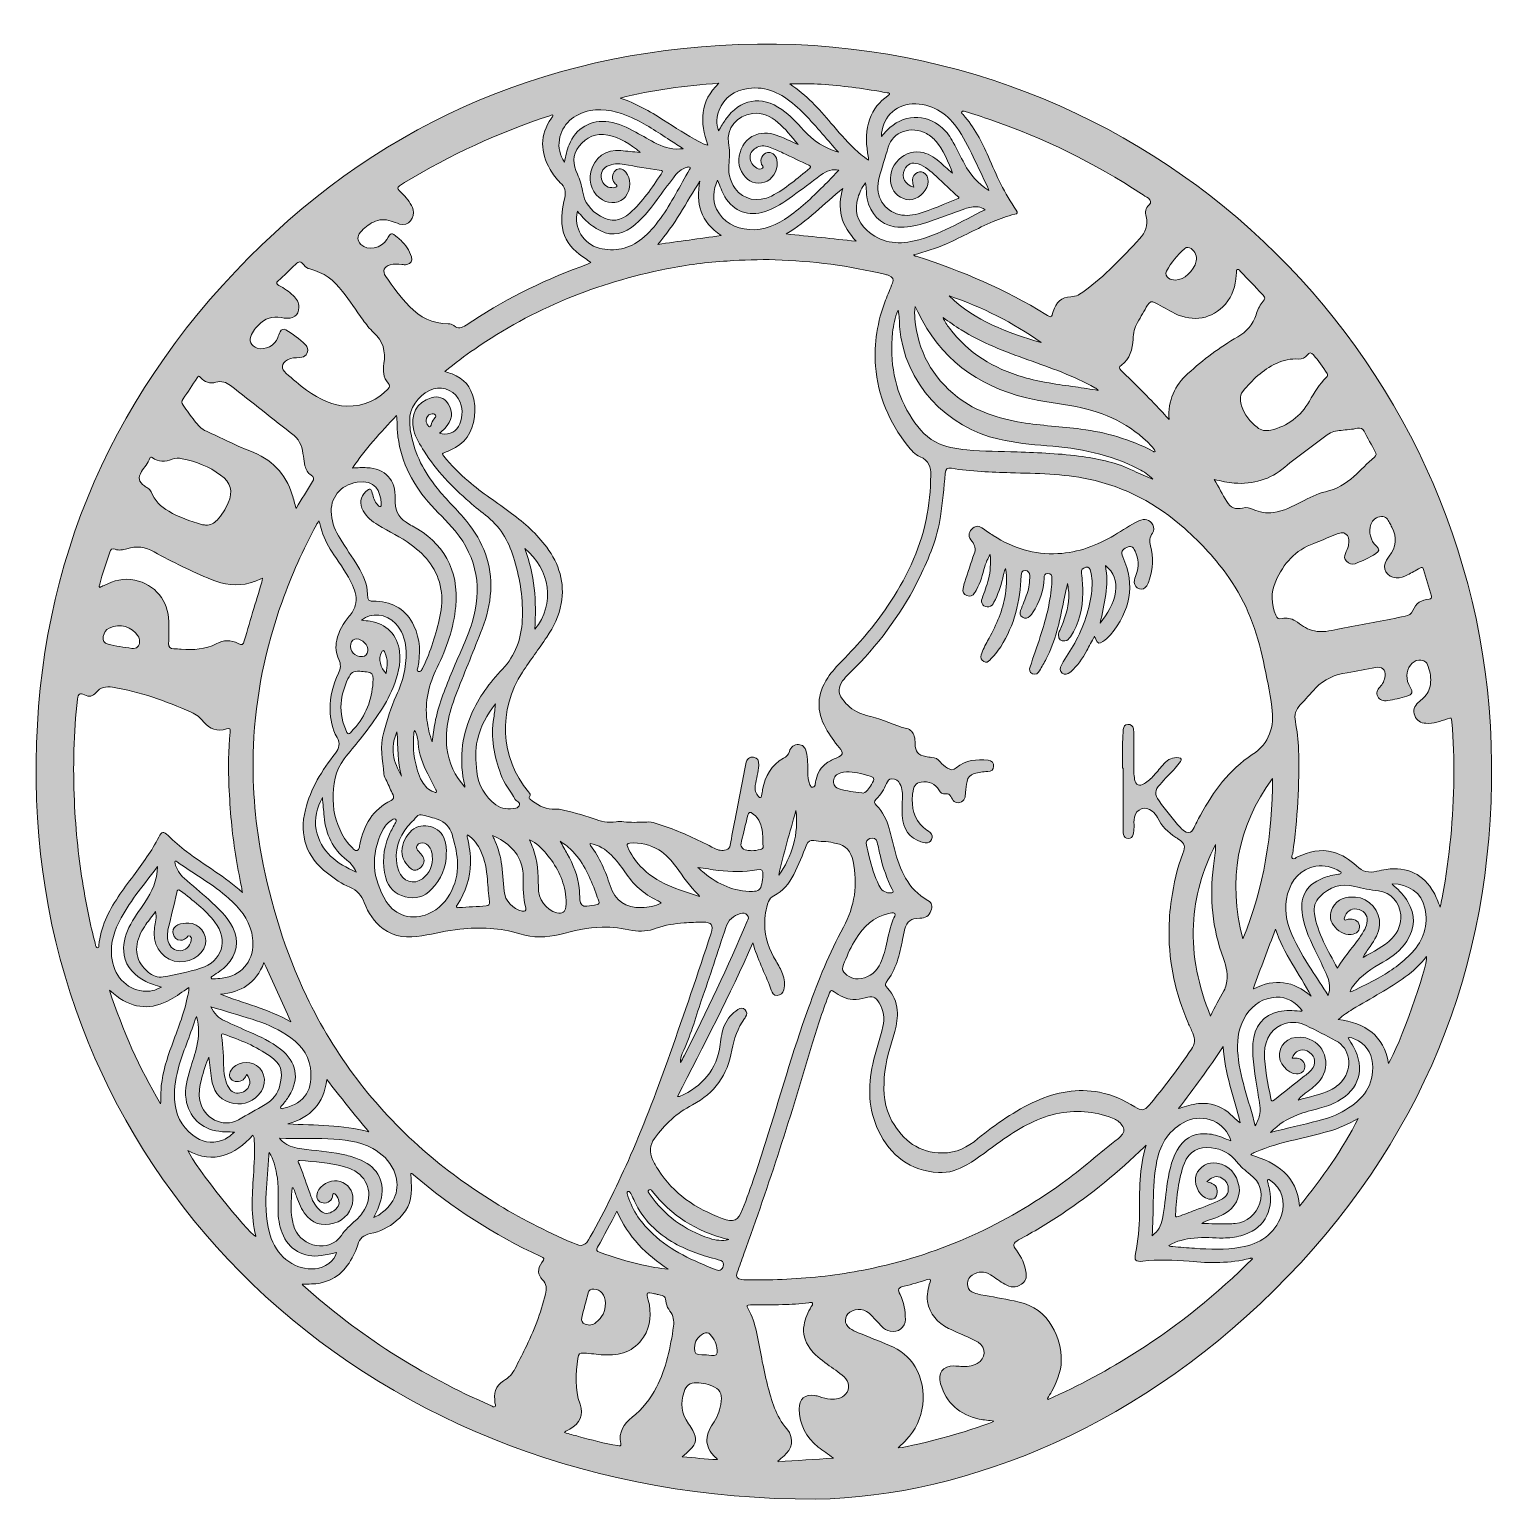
# Model space of a CAD drawing. Extents: x 547 to 1499, y -1479 to -525.
import ezdxf

# ---------------------------------------------------------------- set-up
doc = ezdxf.new("R2010")
doc.units = 0
doc.header["$MEASUREMENT"] = 0
doc.layers.add('katman 1', color=7, linetype='Continuous')

# ---------------------------------------------------------------- blocks, each defined once
blk = doc.blocks.new('block 2')
at = {"layer": 'katman 1', "true_color": 0xffffff}
h = blk.add_hatch(color=7, dxfattribs=at)
h.dxf.hatch_style = 2
edge = h.paths.add_edge_path()
edge.add_spline(control_points=[(1056.6, -1478.16), (770.03, -1479.09), (560.12, -1277.73), (551.19, -1024.41), (546.55, -892.53), (589.54, -777.31), (680.34, -681.55), (768.57, -588.49), (878.18, -539.25), (1006.31, -534.51), (1272.18, -524.67), (1486.76, -733.98), (1494.73, -988.62), (1498.89, -1121.7), (1455.17, -1237.83), (1362.7, -1333.82), (1270.21, -1429.85), (1155.63, -1476.5), (1056.6, -1478.16)], knot_values=[0, 0, 0, 0, 1, 1, 1, 2, 2, 2, 3, 3, 3, 4, 4, 4, 5, 5, 5, 6, 6, 6, 6], degree=3, periodic=1)
edge = h.paths.add_edge_path()
edge.add_spline(control_points=[(816.05, -746.51), (817.91, -747.17), (819.34, -747.65), (820.75, -748.19), (828.36, -751.14), (833.07, -756.57), (834.82, -764.58), (835.65, -768.39), (835.67, -772.2), (835.2, -776.05), (833.96, -786.16), (829.07, -793.61), (819.5, -797.66), (818.32, -798.16), (817.15, -798.71), (815.92, -799.07), (814.15, -799.59), (814.3, -800.29), (815.32, -801.56), (820.13, -807.51), (825.53, -812.86), (831.33, -817.82), (840.19, -825.39), (850.02, -831.66), (859.29, -838.67), (867.76, -845.07), (875.75, -851.99), (882.1, -860.6), (890.16, -871.54), (893.95, -883.58), (891.5, -897.21), (890.07, -905.16), (886.67, -912.3), (882.15, -918.91), (876.95, -926.53), (871.43, -933.93), (866.37, -941.64), (850.61, -965.64), (851.61, -997.5), (870.38, -1019.32), (871.24, -1020.31), (872.14, -1021.29), (870.87, -1022.64), (870.33, -1023.23), (870.9, -1023.7), (871.32, -1024.04), (875.57, -1027.45), (880.11, -1030.28), (885.74, -1030.62), (887.23, -1030.71), (888.73, -1030.28), (890.27, -1030.62), (897.71, -1032.28), (905.13, -1034.03), (912.29, -1036.63), (917.12, -1038.39), (921.87, -1039.63), (927.05, -1038.68), (928.68, -1038.38), (930.43, -1038.54), (932.09, -1038.73), (936.57, -1039.26), (941.06, -1039.07), (945.54, -1038.94), (947.47, -1038.89), (949.37, -1038.61), (951.25, -1039.22), (954.68, -1040.33), (958.14, -1041.36), (961.52, -1042.61), (971.7, -1046.36), (981.44, -1051.08), (991.08, -1056.01), (993.47, -1057.24), (995.85, -1057.71), (998.49, -1056.9), (1000.05, -1056.42), (1000.84, -1055.62), (1001.13, -1053.94), (1002.1, -1048.26), (1003.24, -1042.61), (1004.32, -1036.94), (1006.61, -1024.98), (1008.88, -1013.02), (1011.2, -1001.07), (1011.82, -997.89), (1013.65, -996.44), (1016.28, -996.83), (1019.01, -997.24), (1019.8, -998.68), (1019.64, -1002.15), (1019.42, -1006.59), (1018.05, -1010.81), (1017.37, -1015.16), (1016.94, -1017.86), (1017.73, -1020.24), (1019.38, -1022.33), (1020.32, -1023.53), (1021.2, -1023.28), (1021.53, -1021.81), (1021.83, -1020.49), (1021.89, -1019.11), (1022.17, -1017.78), (1023.98, -1009.22), (1027.54, -1001.77), (1035.72, -997.53), (1037.72, -996.49), (1038.98, -995.31), (1039.52, -993.03), (1040.17, -990.3), (1042.85, -988.53), (1045.44, -988.62), (1048.02, -988.7), (1049.63, -990.17), (1050.42, -993.33), (1051.48, -997.64), (1051.42, -1002.06), (1051.46, -1006.46), (1051.48, -1009.27), (1051.57, -1012.07), (1052.82, -1014.67), (1053.19, -1015.44), (1053.55, -1016.45), (1054.66, -1016.26), (1055.73, -1016.07), (1056.16, -1015.18), (1056.31, -1014.14), (1056.45, -1013.19), (1056.61, -1012.24), (1056.81, -1011.3), (1057.78, -1006.9), (1060, -1003.31), (1063.69, -1000.64), (1065.73, -999.17), (1068.01, -998.22), (1070.3, -997.25), (1074.29, -995.57), (1074.7, -993.9), (1071.89, -990.61), (1068.55, -986.69), (1065.62, -982.49), (1063.11, -977.99), (1056.88, -966.86), (1057.22, -955.98), (1064.37, -945.34), (1067.07, -941.33), (1070.28, -937.76), (1073.67, -934.34), (1084.52, -923.37), (1094.55, -911.72), (1103.19, -898.9), (1114.84, -881.6), (1123.95, -863.17), (1128.28, -842.58), (1130.27, -833.13), (1130.98, -823.56), (1131.29, -813.95), (1131.46, -808.64), (1129.9, -804.27), (1124.39, -801.96), (1120.95, -800.52), (1118.48, -797.63), (1116.18, -794.69), (1104.24, -779.48), (1096.94, -762.38), (1095.4, -743.03), (1094.24, -728.34), (1096.61, -714.1), (1101.91, -700.36), (1103.36, -696.62), (1104.98, -692.95), (1106.36, -689.19), (1107.32, -686.6), (1106.63, -685.36), (1104.04, -684.34), (1103.37, -684.07), (1102.68, -683.87), (1101.98, -683.7), (1078.38, -678), (1054.43, -674.87), (1030.18, -674.12), (1019.84, -673.8), (1009.51, -674.28), (999.19, -674.91), (985.97, -675.71), (972.87, -677.44), (959.9, -680.02), (914.92, -688.97), (873.2, -705.82), (835.4, -732.01), (828.89, -736.52), (822.51, -741.22), (816.05, -746.51)], knot_values=[0, 0, 0, 0, 1, 1, 1, 2, 2, 2, 3, 3, 3, 4, 4, 4, 5, 5, 5, 6, 6, 6, 7, 7, 7, 8, 8, 8, 9, 9, 9, 10, 10, 10, 11, 11, 11, 12, 12, 12, 13, 13, 13, 14, 14, 14, 15, 15, 15, 16, 16, 16, 17, 17, 17, 18, 18, 18, 19, 19, 19, 20, 20, 20, 21, 21, 21, 22, 22, 22, 23, 23, 23, 24, 24, 24, 25, 25, 25, 26, 26, 26, 27, 27, 27, 28, 28, 28, 29, 29, 29, 30, 30, 30, 31, 31, 31, 32, 32, 32, 33, 33, 33, 34, 34, 34, 35, 35, 35, 36, 36, 36, 37, 37, 37, 38, 38, 38, 39, 39, 39, 40, 40, 40, 41, 41, 41, 42, 42, 42, 43, 43, 43, 44, 44, 44, 45, 45, 45, 46, 46, 46, 47, 47, 47, 48, 48, 48, 49, 49, 49, 50, 50, 50, 51, 51, 51, 52, 52, 52, 53, 53, 53, 54, 54, 54, 55, 55, 55, 56, 56, 56, 57, 57, 57, 58, 58, 58, 59, 59, 59, 60, 60, 60, 61, 61, 61, 62, 62, 62, 63, 63, 63, 64, 64, 64, 64], degree=3, periodic=1)
edge = h.paths.add_edge_path()
edge.add_spline(control_points=[(1255.98, -1004), (1255.87, -1004), (1255.75, -1004), (1255.64, -1004), (1255.64, -998.39), (1255.6, -992.77), (1255.66, -987.16), (1255.69, -984.36), (1255.83, -981.55), (1256.09, -978.76), (1256.25, -977.05), (1257.14, -975.68), (1259.07, -975.53), (1261.08, -975.37), (1262.26, -976.45), (1262.62, -978.36), (1262.84, -979.53), (1262.96, -980.74), (1262.97, -981.93), (1263.01, -990.11), (1263.02, -998.29), (1263.02, -1006.48), (1263.02, -1008.09), (1263.17, -1009.67), (1263.48, -1011.25), (1264.2, -1014.96), (1266.56, -1016.02), (1269.76, -1013.96), (1272.05, -1012.47), (1274.11, -1010.67), (1275.93, -1008.63), (1278.18, -1006.12), (1280.36, -1003.56), (1282.56, -1001.01), (1285.1, -998.07), (1288.23, -996.63), (1292.16, -997.24), (1293.77, -997.48), (1294.33, -998.21), (1293.23, -999.64), (1292.1, -1001.1), (1291.05, -1002.63), (1289.81, -1003.98), (1286.55, -1007.51), (1283.11, -1010.89), (1279.92, -1014.48), (1276.37, -1018.47), (1276.29, -1020.89), (1279.37, -1025.19), (1283.66, -1031.19), (1288.27, -1036.95), (1293.14, -1042.5), (1294.2, -1043.71), (1295.38, -1044.77), (1296.95, -1045.36), (1299.02, -1046.14), (1300.45, -1045.7), (1301.45, -1043.59), (1302.93, -1040.48), (1304.47, -1037.4), (1306.14, -1034.38), (1314.65, -1018.99), (1324.88, -1005), (1339.76, -995.12), (1350.99, -987.65), (1354.23, -977.11), (1352.49, -964.42), (1351.12, -954.41), (1349.08, -944.53), (1346.97, -934.66), (1342.82, -915.19), (1336.25, -896.73), (1324.65, -880.32), (1316.36, -868.61), (1306.74, -858.11), (1296.07, -848.55), (1278.03, -832.38), (1257.3, -821.44), (1233.49, -816.4), (1216.84, -812.88), (1199.92, -812.75), (1183.04, -812.28), (1170.21, -811.91), (1157.43, -811.4), (1144.73, -809.41), (1141.73, -808.94), (1140.95, -809.73), (1140.65, -812.75), (1139.72, -822.07), (1138.94, -831.42), (1137.59, -840.68), (1135.57, -854.55), (1130.13, -867.35), (1124.09, -879.86), (1113.53, -901.72), (1099.31, -921.02), (1082.46, -938.44), (1079.62, -941.37), (1076.51, -944.07), (1074.05, -947.36), (1071.07, -951.36), (1071.01, -955.02), (1073.9, -959.11), (1076.69, -963.06), (1080.33, -966.01), (1084.75, -968), (1087.18, -969.08), (1089.69, -969.91), (1092.28, -970.46), (1100.38, -972.2), (1107.62, -976.5), (1115.75, -978.21), (1118.21, -978.73), (1119.72, -980.83), (1120.5, -983.26), (1120.99, -984.8), (1121.07, -986.39), (1121.08, -988.01), (1121.1, -993.36), (1122.76, -995.39), (1127.99, -996.44), (1129.24, -996.7), (1130.52, -996.85), (1131.79, -996.93), (1134.1, -997.07), (1135.85, -998.05), (1137.3, -999.89), (1138.59, -1001.53), (1140.29, -1002.79), (1142.04, -1003.93), (1144.01, -1005.21), (1145.98, -1005.35), (1147.8, -1003.73), (1153.79, -998.37), (1161.01, -998.12), (1168.43, -998.77), (1170.85, -998.98), (1172.1, -1000.55), (1172.01, -1002.77), (1171.93, -1004.93), (1170.76, -1005.95), (1168.15, -1006.11), (1165.18, -1006.28), (1162.25, -1006.68), (1159.38, -1007.48), (1156.81, -1008.19), (1155.23, -1009.86), (1154.79, -1012.49), (1154.39, -1014.85), (1154, -1017.23), (1153.83, -1019.62), (1153.64, -1022.46), (1153.37, -1025.26), (1150.11, -1026.18), (1146.9, -1027.08), (1145.52, -1024.65), (1144.22, -1022.38), (1143.46, -1021.06), (1142.49, -1020.34), (1140.9, -1020.62), (1138.73, -1020.99), (1137.48, -1019.86), (1136.5, -1018.06), (1134.42, -1014.22), (1129.6, -1012.15), (1124.99, -1013), (1121.33, -1013.68), (1120.18, -1015.28), (1119.39, -1020.79), (1119.37, -1020.95), (1119.31, -1021.11), (1119.31, -1021.26), (1118.83, -1029.32), (1120.08, -1036.82), (1126.5, -1042.53), (1127.81, -1043.7), (1129.34, -1044.61), (1130.73, -1045.69), (1132.3, -1046.89), (1132.57, -1048.48), (1131.74, -1050.19), (1130.93, -1051.85), (1129.64, -1052.68), (1127.64, -1052.36), (1119.92, -1051.13), (1114.38, -1045.72), (1113.06, -1038.03), (1112.27, -1033.41), (1112.64, -1028.77), (1112.85, -1024.12), (1113.01, -1020.67), (1112.72, -1017.25), (1111.25, -1014.03), (1110.23, -1011.78), (1108.37, -1011.01), (1106.03, -1010.84), (1103.77, -1010.67), (1103.29, -1012.33), (1102.59, -1013.87), (1100.88, -1017.62), (1098.77, -1021.12), (1095.84, -1024.04), (1094.36, -1025.52), (1094.49, -1026.75), (1095.92, -1028.12), (1100.22, -1032.25), (1102.64, -1037.45), (1104.19, -1043.09), (1105.4, -1047.5), (1106.45, -1051.94), (1107.62, -1056.36), (1111.21, -1069.89), (1116.25, -1082.43), (1129.41, -1089.79), (1132.09, -1091.29), (1132.4, -1093.65), (1131.31, -1096.5), (1130.04, -1099.83), (1127.76, -1101.35), (1124.13, -1101.32), (1118.21, -1101.28), (1115.89, -1103.11), (1114.29, -1108.78), (1113.72, -1110.78), (1113.33, -1112.84), (1112.95, -1114.88), (1111.07, -1124.86), (1108.75, -1134.67), (1102.32, -1142.93), (1101.12, -1144.46), (1102.14, -1145.58), (1103.16, -1146.69), (1106.86, -1150.72), (1109.1, -1155.43), (1109.5, -1160.91), (1109.84, -1165.59), (1109.18, -1170.19), (1107.86, -1174.69), (1104.97, -1184.52), (1101.83, -1194.3), (1101.09, -1204.63), (1100.38, -1214.47), (1101.13, -1224.12), (1106.07, -1232.86), (1113.24, -1245.58), (1123.68, -1253.57), (1138.89, -1253.59), (1147.71, -1253.6), (1155.12, -1249.79), (1161.81, -1244.29), (1173.44, -1234.75), (1185.7, -1226.16), (1199.49, -1219.96), (1212.68, -1214.02), (1226.34, -1211.5), (1240.72, -1214.23), (1249.03, -1215.8), (1256.57, -1219.24), (1263.69, -1223.74), (1267.86, -1226.37), (1269.82, -1226.1), (1272.69, -1222.74), (1282.57, -1211.12), (1291.62, -1198.88), (1300.28, -1186.32), (1302.6, -1182.95), (1302.82, -1179.52), (1301.2, -1175.86), (1300.19, -1173.59), (1299.11, -1171.35), (1298.14, -1169.06), (1290.19, -1150.33), (1285.65, -1130.9), (1285.78, -1110.44), (1285.83, -1103.29), (1286.24, -1096.19), (1287.33, -1089.13), (1288.9, -1078.98), (1290.99, -1068.94), (1294.71, -1059.33), (1296.59, -1054.47), (1296.3, -1053.09), (1291.98, -1050.05), (1291.39, -1049.64), (1290.78, -1049.25), (1290.18, -1048.84), (1285.19, -1045.47), (1280.9, -1041.47), (1278.2, -1035.96), (1277.42, -1034.36), (1276.24, -1033.02), (1274.9, -1031.86), (1270.54, -1028.09), (1264.41, -1030.21), (1263.31, -1035.81), (1262.89, -1037.97), (1263.11, -1040.13), (1263.06, -1042.29), (1263.02, -1043.9), (1262.88, -1045.5), (1262.44, -1047.04), (1262, -1048.56), (1261.06, -1049.6), (1259.34, -1049.54), (1257.7, -1049.47), (1256.63, -1048.58), (1256.2, -1047.02), (1256.01, -1046.34), (1255.99, -1045.6), (1255.99, -1044.88), (1255.98, -1031.25), (1255.98, -1017.63), (1255.98, -1004)], knot_values=[0, 0, 0, 0, 1, 1, 1, 2, 2, 2, 3, 3, 3, 4, 4, 4, 5, 5, 5, 6, 6, 6, 7, 7, 7, 8, 8, 8, 9, 9, 9, 10, 10, 10, 11, 11, 11, 12, 12, 12, 13, 13, 13, 14, 14, 14, 15, 15, 15, 16, 16, 16, 17, 17, 17, 18, 18, 18, 19, 19, 19, 20, 20, 20, 21, 21, 21, 22, 22, 22, 23, 23, 23, 24, 24, 24, 25, 25, 25, 26, 26, 26, 27, 27, 27, 28, 28, 28, 29, 29, 29, 30, 30, 30, 31, 31, 31, 32, 32, 32, 33, 33, 33, 34, 34, 34, 35, 35, 35, 36, 36, 36, 37, 37, 37, 38, 38, 38, 39, 39, 39, 40, 40, 40, 41, 41, 41, 42, 42, 42, 43, 43, 43, 44, 44, 44, 45, 45, 45, 46, 46, 46, 47, 47, 47, 48, 48, 48, 49, 49, 49, 50, 50, 50, 51, 51, 51, 52, 52, 52, 53, 53, 53, 54, 54, 54, 55, 55, 55, 56, 56, 56, 57, 57, 57, 58, 58, 58, 59, 59, 59, 60, 60, 60, 61, 61, 61, 62, 62, 62, 63, 63, 63, 64, 64, 64, 65, 65, 65, 66, 66, 66, 67, 67, 67, 68, 68, 68, 69, 69, 69, 70, 70, 70, 71, 71, 71, 72, 72, 72, 73, 73, 73, 74, 74, 74, 75, 75, 75, 76, 76, 76, 77, 77, 77, 78, 78, 78, 79, 79, 79, 80, 80, 80, 81, 81, 81, 82, 82, 82, 83, 83, 83, 84, 84, 84, 85, 85, 85, 86, 86, 86, 87, 87, 87, 88, 88, 88, 89, 89, 89, 90, 90, 90, 91, 91, 91, 92, 92, 92, 93, 93, 93, 94, 94, 94, 95, 95, 95, 96, 96, 96, 97, 97, 97, 98, 98, 98, 99, 99, 99, 100, 100, 100, 101, 101, 101, 102, 102, 102, 103, 103, 103, 104, 104, 104, 104], degree=3, periodic=1)
edge = h.paths.add_edge_path()
edge.add_spline(control_points=[(734.34, -843.43), (733.55, -844.69), (733.1, -845.35), (732.72, -846.04), (723.93, -862.11), (716.6, -878.83), (710.4, -896.06), (699.56, -926.21), (693.28, -957.29), (691.89, -989.28), (690.84, -1013.22), (692.69, -1036.99), (697.11, -1060.56), (703.03, -1092.22), (712.37, -1122.8), (726.29, -1151.9), (744.64, -1190.23), (769.77, -1223.43), (801.74, -1251.46), (830.83, -1276.97), (863.55, -1296.61), (898.96, -1311.94), (905.34, -1314.71), (907.03, -1314.02), (910.38, -1308.04), (920.03, -1290.82), (928.63, -1273.08), (936.53, -1255), (945.97, -1233.39), (954.22, -1211.32), (962.11, -1189.1), (971.3, -1163.2), (980.15, -1137.17), (988.69, -1111.04), (990.47, -1105.62), (989.1, -1103.79), (983.3, -1103.85), (979.29, -1103.89), (975.29, -1104.04), (971.29, -1104.33), (965.13, -1104.79), (959.05, -1105.65), (953.19, -1107.83), (948.22, -1109.68), (943.03, -1110.17), (937.81, -1109.18), (931.26, -1107.94), (924.73, -1106.91), (918.02, -1107.05), (908.63, -1107.25), (899.63, -1109.5), (890.61, -1111.75), (881.89, -1113.93), (873.32, -1114.07), (864.56, -1111.38), (851.91, -1107.51), (838.91, -1107.05), (825.77, -1108.38), (817.45, -1109.23), (809.37, -1111.25), (801.17, -1112.7), (792.18, -1114.29), (783.54, -1113.72), (775.92, -1108.07), (770.07, -1103.74), (766.31, -1097.76), (763.72, -1091.1), (761.92, -1086.49), (759.02, -1083.23), (754.48, -1081.24), (749.17, -1078.91), (744.36, -1075.71), (739.8, -1072.13), (726.21, -1061.47), (721.42, -1047.75), (725.57, -1030.98), (729, -1017.16), (736.26, -1005.29), (744.98, -994.26), (747.66, -990.87), (748.27, -987.85), (746.08, -983.99), (742.89, -978.38), (741.65, -972.21), (741.53, -965.76), (741.37, -957.45), (743.56, -949.73), (747.08, -942.35), (748.54, -939.28), (748.72, -936.48), (747.21, -933.4), (745.28, -929.45), (744.99, -925.27), (745.89, -920.96), (747.14, -914.98), (750.17, -909.95), (754.05, -905.36), (755.77, -903.32), (757.18, -901.11), (757.92, -898.51), (759.26, -893.81), (758.03, -889.49), (756.08, -885.25), (752.85, -878.21), (748.31, -871.98), (744.06, -865.56), (740.82, -860.67), (737.92, -855.59), (736.14, -849.96), (735.52, -848), (735.04, -845.99), (734.34, -843.43)], knot_values=[0, 0, 0, 0, 1, 1, 1, 2, 2, 2, 3, 3, 3, 4, 4, 4, 5, 5, 5, 6, 6, 6, 7, 7, 7, 8, 8, 8, 9, 9, 9, 10, 10, 10, 11, 11, 11, 12, 12, 12, 13, 13, 13, 14, 14, 14, 15, 15, 15, 16, 16, 16, 17, 17, 17, 18, 18, 18, 19, 19, 19, 20, 20, 20, 21, 21, 21, 22, 22, 22, 23, 23, 23, 24, 24, 24, 25, 25, 25, 26, 26, 26, 27, 27, 27, 28, 28, 28, 29, 29, 29, 30, 30, 30, 31, 31, 31, 32, 32, 32, 33, 33, 33, 34, 34, 34, 35, 35, 35, 36, 36, 36, 37, 37, 37, 37], degree=3, periodic=1)
edge = h.paths.add_edge_path()
edge.add_spline(control_points=[(1019.27, -1335.94), (1027.77, -1335.95), (1035.85, -1335.55), (1043.93, -1335.1), (1060.76, -1334.14), (1077.38, -1331.76), (1093.86, -1328.24), (1138.66, -1318.65), (1179.39, -1299.99), (1216.47, -1273.22), (1229.09, -1264.1), (1240.62, -1253.61), (1252.96, -1244.14), (1253.72, -1243.56), (1254.39, -1242.85), (1255.01, -1242.12), (1256.88, -1239.92), (1256.96, -1237.91), (1255.26, -1235.56), (1253.71, -1233.44), (1251.67, -1231.88), (1249.21, -1230.97), (1237.2, -1226.53), (1224.94, -1225.33), (1212.38, -1228.26), (1199.09, -1231.37), (1187.55, -1238.03), (1176.63, -1245.94), (1169.42, -1251.16), (1162.41, -1256.65), (1154.72, -1261.18), (1149.01, -1264.54), (1142.89, -1266.7), (1136.21, -1266.27), (1117.8, -1265.09), (1105.13, -1255.44), (1097.28, -1239.12), (1090.59, -1225.21), (1090.49, -1210.67), (1093.61, -1195.89), (1095.35, -1187.65), (1098.34, -1179.74), (1100.21, -1171.54), (1101.42, -1166.2), (1100.76, -1161.02), (1097.77, -1156.27), (1095.18, -1152.14), (1093.43, -1151.45), (1088.75, -1152.92), (1086.13, -1153.75), (1083.48, -1154.11), (1080.72, -1153.99), (1076.01, -1153.78), (1072.12, -1151.61), (1068.46, -1148.94), (1067.02, -1147.89), (1066.39, -1147.72), (1065.62, -1149.67), (1061.4, -1160.34), (1057.77, -1171.19), (1054.53, -1182.2), (1041, -1228.26), (1026.35, -1273.97), (1010, -1319.12), (1008.55, -1323.11), (1007.05, -1327.09), (1005.73, -1331.12), (1004.71, -1334.21), (1005.43, -1335.11), (1008.63, -1335.62), (1012.31, -1336.2), (1016, -1335.76), (1019.27, -1335.94)], knot_values=[0, 0, 0, 0, 1, 1, 1, 2, 2, 2, 3, 3, 3, 4, 4, 4, 5, 5, 5, 6, 6, 6, 7, 7, 7, 8, 8, 8, 9, 9, 9, 10, 10, 10, 11, 11, 11, 12, 12, 12, 13, 13, 13, 14, 14, 14, 15, 15, 15, 16, 16, 16, 17, 17, 17, 18, 18, 18, 19, 19, 19, 20, 20, 20, 21, 21, 21, 22, 22, 22, 23, 23, 23, 24, 24, 24, 24], degree=3, periodic=1)
edge = h.paths.add_edge_path()
edge.add_spline(control_points=[(966.91, -1216.97), (967.85, -1216.91), (968.1, -1216.96), (968.3, -1216.88), (983.16, -1210.41), (992.49, -1199.59), (994.7, -1183.19), (995.28, -1178.91), (995.63, -1174.59), (997.52, -1170.59), (999.48, -1166.42), (1002.26, -1162.98), (1006.17, -1160.51), (1007.69, -1159.55), (1009.39, -1159.29), (1010.81, -1160.71), (1012.22, -1162.1), (1012.04, -1163.73), (1011.09, -1165.34), (1010.88, -1165.68), (1010.67, -1166.02), (1010.43, -1166.34), (1005.87, -1172.48), (1003.57, -1179.53), (1002.23, -1186.93), (999.36, -1202.87), (991.11, -1214.91), (976.6, -1222.37), (966.52, -1227.55), (958.5, -1235), (952.03, -1244.19), (949.03, -1248.45), (948.48, -1253.07), (950.76, -1257.84), (951.83, -1260.07), (953.03, -1262.27), (954.35, -1264.36), (964.26, -1280.03), (978.76, -1289.71), (995.83, -1295.99), (1003.65, -1298.87), (1006.03, -1297.81), (1009.11, -1290.1), (1014.78, -1275.87), (1019.45, -1261.29), (1024.07, -1246.7), (1033.28, -1217.59), (1041.51, -1188.17), (1051.92, -1159.44), (1058.41, -1141.56), (1065.45, -1123.9), (1074.52, -1107.17), (1081.93, -1093.5), (1084, -1079.35), (1080.84, -1064.19), (1079.51, -1057.84), (1076.03, -1054.09), (1069.81, -1052.71), (1069.18, -1052.57), (1068.56, -1052.42), (1067.94, -1052.28), (1063.78, -1051.28), (1059.47, -1051.66), (1055.29, -1050.94), (1052.89, -1050.53), (1051.65, -1051.37), (1050.72, -1053.61), (1048.03, -1060.13), (1045.51, -1066.72), (1042.31, -1073.02), (1039.33, -1078.87), (1035.27, -1083.72), (1029.35, -1086.81), (1027.81, -1087.62), (1026.56, -1088.75), (1025.96, -1090.4), (1024.19, -1095.2), (1023.41, -1100.22), (1023.5, -1105.27), (1023.64, -1113.87), (1026.36, -1121.78), (1030.84, -1129.11), (1032.48, -1131.77), (1034.05, -1134.48), (1035.1, -1137.45), (1036.3, -1140.83), (1037, -1144.26), (1035.87, -1147.8), (1035.21, -1149.86), (1033.83, -1151.27), (1031.55, -1151.41), (1029.18, -1151.56), (1028.47, -1149.78), (1027.8, -1148.01), (1027.63, -1147.56), (1027.47, -1147.1), (1027.3, -1146.65), (1023.65, -1136.84), (1018.69, -1127.54), (1015.81, -1117.3), (1000.97, -1151.12), (983.85, -1183.73), (966.91, -1216.97)], knot_values=[0, 0, 0, 0, 1, 1, 1, 2, 2, 2, 3, 3, 3, 4, 4, 4, 5, 5, 5, 6, 6, 6, 7, 7, 7, 8, 8, 8, 9, 9, 9, 10, 10, 10, 11, 11, 11, 12, 12, 12, 13, 13, 13, 14, 14, 14, 15, 15, 15, 16, 16, 16, 17, 17, 17, 18, 18, 18, 19, 19, 19, 20, 20, 20, 21, 21, 21, 22, 22, 22, 23, 23, 23, 24, 24, 24, 25, 25, 25, 26, 26, 26, 27, 27, 27, 28, 28, 28, 29, 29, 29, 30, 30, 30, 31, 31, 31, 32, 32, 32, 33, 33, 33, 34, 34, 34, 34], degree=3, periodic=1)
edge = h.paths.add_edge_path()
edge.add_spline(control_points=[(723.46, -1338.7), (723.75, -1339.19), (723.8, -1339.35), (723.91, -1339.45), (741.98, -1355.51), (761.1, -1370.2), (781.48, -1383.23), (802.12, -1396.44), (823.71, -1407.85), (846.21, -1417.55), (846.97, -1417.87), (847.87, -1418.71), (848.63, -1418.05), (849.28, -1417.49), (848.58, -1416.55), (848.5, -1415.77), (847.9, -1409.98), (848.4, -1404.57), (854.16, -1401.34), (857.51, -1399.46), (859.91, -1396.8), (861.61, -1393.41), (863.76, -1389.11), (866, -1384.85), (868.11, -1380.53), (873.67, -1369.2), (878.32, -1357.53), (881.27, -1345.23), (882.09, -1341.81), (882.07, -1338.38), (879.38, -1335.78), (876.28, -1332.79), (875.82, -1328.81), (878.99, -1324.53), (880.87, -1321.99), (880.85, -1321.95), (877.95, -1320.62), (848.02, -1306.88), (820.69, -1289.09), (795.66, -1267.73), (795.21, -1267.34), (794.87, -1266.67), (793.91, -1266.95), (794.37, -1270.26), (794.23, -1273.61), (794.33, -1276.96), (794.58, -1285.55), (790.96, -1292.26), (784.54, -1297.7), (779.59, -1301.88), (773.93, -1304.57), (767.63, -1305.91), (763.51, -1306.79), (760.63, -1308.87), (759.49, -1313.11), (759.04, -1314.81), (758.38, -1316.46), (757.66, -1318.07), (753.18, -1328.06), (746.55, -1335.63), (735.23, -1337.95), (731.43, -1338.72), (727.59, -1338.59), (723.46, -1338.7)], knot_values=[0, 0, 0, 0, 1, 1, 1, 2, 2, 2, 3, 3, 3, 4, 4, 4, 5, 5, 5, 6, 6, 6, 7, 7, 7, 8, 8, 8, 9, 9, 9, 10, 10, 10, 11, 11, 11, 12, 12, 12, 13, 13, 13, 14, 14, 14, 15, 15, 15, 16, 16, 16, 17, 17, 17, 18, 18, 18, 19, 19, 19, 20, 20, 20, 21, 21, 21, 21], degree=3, periodic=1)
edge = h.paths.add_edge_path()
edge.add_spline(control_points=[(1461.66, -1094.02), (1461.92, -1093.07), (1462.02, -1092.77), (1462.08, -1092.46), (1462.44, -1090.58), (1462.81, -1088.69), (1463.16, -1086.81), (1467.92, -1061.56), (1470.14, -1036.06), (1470.56, -1010.4), (1470.76, -998.23), (1470.24, -986.06), (1469.26, -973.91), (1469.03, -971.07), (1469.09, -971.08), (1466.44, -971.93), (1461.87, -973.38), (1457.38, -975.22), (1452.42, -974.85), (1449.02, -974.59), (1446.4, -973.15), (1445.14, -969.87), (1443.87, -966.55), (1444.99, -963.74), (1447.41, -961.37), (1448.49, -960.3), (1449.72, -959.39), (1450.84, -958.35), (1453.4, -955.97), (1454.85, -953.06), (1455.34, -949.56), (1455.89, -945.55), (1455.17, -941.74), (1453.95, -938), (1452.87, -934.66), (1451.3, -933.72), (1447.82, -933.89), (1445.45, -934.01), (1443.77, -935.27), (1442.4, -937.04), (1439.31, -941.03), (1439.25, -946.59), (1442.21, -951.47), (1444.16, -954.7), (1443.66, -956.17), (1440.03, -957.26), (1435.96, -958.49), (1431.81, -959.39), (1427.61, -960.06), (1424.64, -960.53), (1422.47, -959.69), (1421.21, -957.46), (1419.87, -955.08), (1420.86, -953.2), (1422.47, -951.38), (1424.3, -949.31), (1425.69, -946.98), (1425.94, -944.14), (1426.31, -939.95), (1423.91, -937.79), (1419.79, -938.57), (1413.65, -939.72), (1407.55, -941.17), (1401.37, -941.99), (1393.33, -943.05), (1386.46, -946.21), (1380.86, -952.04), (1377.48, -955.56), (1374.38, -959.36), (1370.93, -962.82), (1367.85, -965.91), (1366.94, -969.42), (1367.71, -973.58), (1368.83, -979.64), (1369.61, -985.76), (1369.8, -991.93), (1370.51, -1014.49), (1369.09, -1036.92), (1365.98, -1059.26), (1365.82, -1060.4), (1364.85, -1061.9), (1365.93, -1062.63), (1366.91, -1063.3), (1368.09, -1062.01), (1369.16, -1061.53), (1376.53, -1058.16), (1384.05, -1056.07), (1392.2, -1058.38), (1398.07, -1060.03), (1403.02, -1063.26), (1407.34, -1067.4), (1411.2, -1071.09), (1415.52, -1072.13), (1420.6, -1070.8), (1422.6, -1070.27), (1424.67, -1069.97), (1426.73, -1069.63), (1439.88, -1067.44), (1451.22, -1073), (1457.56, -1084.69), (1459.09, -1087.5), (1460.25, -1090.47), (1461.66, -1094.02)], knot_values=[0, 0, 0, 0, 1, 1, 1, 2, 2, 2, 3, 3, 3, 4, 4, 4, 5, 5, 5, 6, 6, 6, 7, 7, 7, 8, 8, 8, 9, 9, 9, 10, 10, 10, 11, 11, 11, 12, 12, 12, 13, 13, 13, 14, 14, 14, 15, 15, 15, 16, 16, 16, 17, 17, 17, 18, 18, 18, 19, 19, 19, 20, 20, 20, 21, 21, 21, 22, 22, 22, 23, 23, 23, 24, 24, 24, 25, 25, 25, 26, 26, 26, 27, 27, 27, 28, 28, 28, 29, 29, 29, 30, 30, 30, 31, 31, 31, 32, 32, 32, 33, 33, 33, 34, 34, 34, 34], degree=3, periodic=1)
edge = h.paths.add_edge_path()
edge.add_spline(control_points=[(684.78, -1084.56), (684.55, -1083.32), (684.33, -1082.07), (684.07, -1080.84), (681.19, -1066.86), (678.86, -1052.81), (677.52, -1038.6), (676.8, -1030.94), (676.35, -1023.27), (675.99, -1015.59), (675.45, -1003.88), (675.67, -992.2), (676.71, -980.54), (676.91, -978.31), (676.54, -977.75), (674.46, -978.42), (668.35, -980.36), (663.49, -978.73), (659.52, -973.79), (657.39, -971.14), (654.71, -969.05), (651.57, -967.68), (635.08, -960.48), (618.28, -954.24), (600.38, -951.43), (596.35, -950.8), (592.59, -951.54), (589.87, -954.75), (587.64, -957.38), (585.43, -957.89), (582.3, -956.42), (579.18, -954.96), (578.08, -955.69), (577.66, -959.14), (576.33, -970.12), (575.77, -981.17), (575.44, -992.21), (575.12, -1003.18), (575.17, -1014.17), (575.69, -1025.15), (576.16, -1034.92), (576.85, -1044.67), (577.86, -1054.38), (579.69, -1071.92), (582.62, -1089.3), (586.48, -1106.51), (587.41, -1110.65), (588.46, -1114.77), (589.5, -1118.88), (589.67, -1119.55), (589.91, -1120.48), (590.75, -1120.47), (591.84, -1120.46), (591.46, -1119.39), (591.54, -1118.78), (592.32, -1113.11), (593.68, -1107.62), (595.91, -1102.33), (600.37, -1091.8), (607.22, -1082.79), (613.97, -1073.72), (619.95, -1065.68), (626.01, -1057.69), (630.4, -1048.6), (632.13, -1045.01), (633.67, -1044.79), (636.55, -1047.67), (640.3, -1051.42), (644.24, -1054.94), (648.5, -1058.1), (660.44, -1067), (673.46, -1074.43), (684.78, -1084.56)], knot_values=[0, 0, 0, 0, 1, 1, 1, 2, 2, 2, 3, 3, 3, 4, 4, 4, 5, 5, 5, 6, 6, 6, 7, 7, 7, 8, 8, 8, 9, 9, 9, 10, 10, 10, 11, 11, 11, 12, 12, 12, 13, 13, 13, 14, 14, 14, 15, 15, 15, 16, 16, 16, 17, 17, 17, 18, 18, 18, 19, 19, 19, 20, 20, 20, 21, 21, 21, 22, 22, 22, 23, 23, 23, 24, 24, 24, 24], degree=3, periodic=1)
edge = h.paths.add_edge_path()
edge.add_spline(control_points=[(886.11, -580.25), (885.32, -579.99), (884.68, -580.42), (884.02, -580.64), (851.03, -591.63), (819.59, -605.95), (789.89, -624.07), (783.78, -627.79), (784.48, -627.11), (788.95, -631.74), (791.74, -634.64), (794.2, -637.75), (795.48, -641.7), (796.94, -646.18), (792.46, -653), (786.57, -650.94), (784.76, -650.31), (782.94, -649.69), (781.14, -649.01), (777.23, -647.55), (773.45, -647.88), (769.71, -649.63), (766.38, -651.2), (763.65, -653.51), (761.26, -656.27), (758.96, -658.94), (759.08, -661.59), (761.56, -664.16), (765.8, -668.55), (774.96, -666.78), (778.38, -660.91), (781.11, -656.21), (781.12, -656.2), (785.4, -659.69), (786.08, -660.24), (786.74, -660.83), (787.37, -661.44), (790.53, -664.5), (793.05, -668), (794.29, -672.26), (795.08, -674.96), (794, -676.57), (791.27, -677.21), (790.23, -677.45), (789.21, -677.28), (788.17, -677.16), (785.62, -676.86), (783.06, -676.66), (780.54, -677.41), (776.45, -678.62), (775.3, -681.39), (777.71, -684.89), (782.4, -691.69), (787.23, -698.41), (793, -704.35), (799.88, -711.43), (808.11, -715.61), (818.17, -715.66), (819.49, -715.67), (820.82, -715.95), (821.79, -716.78), (824.59, -719.2), (827.06, -718.41), (829.81, -716.56), (853.05, -700.88), (877.86, -688.26), (904.17, -678.59), (906.31, -677.81), (908.55, -677.21), (910.74, -675.86), (908.08, -673.97), (905.54, -672.31), (903.16, -670.44), (897.51, -666.01), (893.31, -660.58), (892.24, -653.23), (891.28, -646.68), (892.3, -640.28), (893.78, -633.94), (894.69, -630.03), (893.78, -626.84), (890.91, -624.12), (888.27, -621.61), (886.15, -618.68), (884.36, -615.54), (877.93, -604.34), (877.5, -593.24), (885.1, -582.33), (885.53, -581.7), (886.19, -581.15), (886.11, -580.25)], knot_values=[0, 0, 0, 0, 1, 1, 1, 2, 2, 2, 3, 3, 3, 4, 4, 4, 5, 5, 5, 6, 6, 6, 7, 7, 7, 8, 8, 8, 9, 9, 9, 10, 10, 10, 11, 11, 11, 12, 12, 12, 13, 13, 13, 14, 14, 14, 15, 15, 15, 16, 16, 16, 17, 17, 17, 18, 18, 18, 19, 19, 19, 20, 20, 20, 21, 21, 21, 22, 22, 22, 23, 23, 23, 24, 24, 24, 25, 25, 25, 26, 26, 26, 27, 27, 27, 28, 28, 28, 29, 29, 29, 30, 30, 30, 30], degree=3, periodic=1)
edge = h.paths.add_edge_path()
edge.add_spline(control_points=[(1270.89, -1248.61), (1270.49, -1248.99), (1270.08, -1249.36), (1269.69, -1249.74), (1253.1, -1265.76), (1235.4, -1280.41), (1216.18, -1293.2), (1207.1, -1299.24), (1197.73, -1304.8), (1188.15, -1310.03), (1184.53, -1312.01), (1184.22, -1313.45), (1186.76, -1316.59), (1190.3, -1320.97), (1192.04, -1326.1), (1193.06, -1331.49), (1193.63, -1334.49), (1192.54, -1336.98), (1189.97, -1338.8), (1186.4, -1341.32), (1182.79, -1340.76), (1179.34, -1338.77), (1176.09, -1336.88), (1173.07, -1334.6), (1169.89, -1332.58), (1165.94, -1330.09), (1162.02, -1330.36), (1158.14, -1332.83), (1155.47, -1334.53), (1154.9, -1337.03), (1155.16, -1339.93), (1155.39, -1342.53), (1157.26, -1343.58), (1159.35, -1344.35), (1160.77, -1344.87), (1162.26, -1345.26), (1163.75, -1345.54), (1170.91, -1346.88), (1178.1, -1348.09), (1185.25, -1349.49), (1194.44, -1351.3), (1202.57, -1355.16), (1207.97, -1363.11), (1217.87, -1377.66), (1218.62, -1392.74), (1209.77, -1408.13), (1208.83, -1409.76), (1207.85, -1411.36), (1206.88, -1412.97), (1207.03, -1413.14), (1207.17, -1413.3), (1207.31, -1413.46), (1227.41, -1404.64), (1246.66, -1394.2), (1265.16, -1382.39), (1292.27, -1365.09), (1317.1, -1344.96), (1339.89, -1322.21), (1339.22, -1321.64), (1338.76, -1321.86), (1338.31, -1321.97), (1325.31, -1325.39), (1312.14, -1324.99), (1298.91, -1323.88), (1288.85, -1323.04), (1278.76, -1322.53), (1268.68, -1323.79), (1264.19, -1324.35), (1263.11, -1323.24), (1264.04, -1318.79), (1265.78, -1310.45), (1266.53, -1302.01), (1266.59, -1293.5), (1266.69, -1278.45), (1266.28, -1263.35), (1270.89, -1248.61)], knot_values=[0, 0, 0, 0, 1, 1, 1, 2, 2, 2, 3, 3, 3, 4, 4, 4, 5, 5, 5, 6, 6, 6, 7, 7, 7, 8, 8, 8, 9, 9, 9, 10, 10, 10, 11, 11, 11, 12, 12, 12, 13, 13, 13, 14, 14, 14, 15, 15, 15, 16, 16, 16, 17, 17, 17, 18, 18, 18, 19, 19, 19, 20, 20, 20, 21, 21, 21, 22, 22, 22, 23, 23, 23, 24, 24, 24, 25, 25, 25, 25], degree=3, periodic=1)
edge = h.paths.add_edge_path()
edge.add_spline(control_points=[(1119.97, -670.84), (1120.73, -671.76), (1121.65, -671.78), (1122.45, -672.03), (1151.64, -681.38), (1179.65, -693.37), (1205.78, -709.54), (1209.41, -711.78), (1209.51, -711.83), (1210.69, -707.68), (1212.35, -701.87), (1215.9, -698.3), (1222.07, -698.07), (1225.51, -697.94), (1228.17, -696.48), (1230.78, -694.51), (1244.03, -684.52), (1255.51, -672.65), (1266.7, -660.49), (1270.4, -656.48), (1272.38, -651.71), (1270.92, -646.14), (1270.14, -643.15), (1270.44, -640.69), (1272.84, -638.5), (1274.4, -637.07), (1274.05, -635.43), (1272.39, -634.22), (1270.97, -633.19), (1269.41, -632.35), (1267.94, -631.38), (1237.37, -611.3), (1204.8, -595.27), (1170.22, -583.35), (1164.7, -581.44), (1159.11, -579.71), (1153.53, -577.96), (1152.82, -577.74), (1151.78, -577.39), (1151.32, -578.2), (1150.91, -578.94), (1151.86, -579.43), (1152.3, -579.95), (1159.31, -588.13), (1164.44, -597.44), (1168.66, -607.29), (1173.8, -619.31), (1179.03, -631.28), (1186.7, -641.99), (1187.81, -643.53), (1187.42, -644.18), (1185.71, -644.58), (1180.86, -645.71), (1176.2, -647.42), (1171.62, -649.36), (1161.35, -653.72), (1151.64, -659.23), (1141.42, -663.69), (1134.53, -666.7), (1127.45, -669.16), (1119.97, -670.84)], knot_values=[0, 0, 0, 0, 1, 1, 1, 2, 2, 2, 3, 3, 3, 4, 4, 4, 5, 5, 5, 6, 6, 6, 7, 7, 7, 8, 8, 8, 9, 9, 9, 10, 10, 10, 11, 11, 11, 12, 12, 12, 13, 13, 13, 14, 14, 14, 15, 15, 15, 16, 16, 16, 17, 17, 17, 18, 18, 18, 19, 19, 19, 20, 20, 20, 20], degree=3, periodic=1)
edge = h.paths.add_edge_path()
edge.add_spline(control_points=[(1385.88, -915.36), (1390.17, -914.99), (1396, -913.47), (1401.91, -912.47), (1414.31, -910.37), (1426.63, -907.88), (1438.94, -905.32), (1441.17, -904.86), (1443, -903.99), (1443.96, -901.71), (1445.92, -897.07), (1449.47, -894.55), (1454.5, -894.21), (1455.88, -894.12), (1456.39, -893.65), (1455.97, -892.25), (1454.25, -886.49), (1452.55, -880.73), (1450.9, -874.95), (1450.44, -873.35), (1449.73, -873.41), (1448.48, -874.14), (1445.86, -875.69), (1443.17, -877.13), (1440.49, -878.56), (1438.2, -879.79), (1435.78, -880.61), (1433.13, -880.49), (1426.99, -880.2), (1423.72, -874.27), (1426.8, -868.99), (1427.32, -868.1), (1427.91, -867.23), (1428.56, -866.42), (1433.32, -860.51), (1433.74, -854.22), (1430.29, -847.57), (1429.81, -846.65), (1429.36, -845.71), (1428.89, -844.78), (1427.74, -842.55), (1426.32, -840.46), (1423.5, -840.72), (1420.34, -841.01), (1417.91, -842.64), (1416.78, -845.77), (1415, -850.67), (1416.42, -856.29), (1420.28, -859.83), (1422.43, -861.8), (1422.36, -863.1), (1419.92, -864.77), (1415.79, -867.6), (1411.12, -869.36), (1406.55, -871.28), (1404.35, -872.21), (1402.51, -871.28), (1400.91, -869.69), (1399.37, -868.16), (1399.43, -866.44), (1400.18, -864.59), (1400.85, -862.96), (1401.72, -861.37), (1402.09, -859.67), (1402.66, -857.07), (1402.97, -854.24), (1400.71, -852.25), (1398.59, -850.37), (1396.16, -851.6), (1393.87, -852.27), (1393.49, -852.38), (1393.13, -852.57), (1392.76, -852.72), (1388.4, -854.54), (1384.09, -856.52), (1379.66, -858.15), (1367.65, -862.55), (1360.01, -871.16), (1354.99, -882.64), (1351.7, -890.13), (1351.99, -897.38), (1355.04, -904.76), (1355.85, -906.71), (1356.97, -907.48), (1359.14, -906.93), (1362.15, -906.17), (1365.03, -906.75), (1367.66, -908.43), (1369.48, -909.59), (1371.27, -910.81), (1373.08, -911.99), (1376.44, -914.21), (1380.09, -915.48), (1385.88, -915.36)], knot_values=[0, 0, 0, 0, 1, 1, 1, 2, 2, 2, 3, 3, 3, 4, 4, 4, 5, 5, 5, 6, 6, 6, 7, 7, 7, 8, 8, 8, 9, 9, 9, 10, 10, 10, 11, 11, 11, 12, 12, 12, 13, 13, 13, 14, 14, 14, 15, 15, 15, 16, 16, 16, 17, 17, 17, 18, 18, 18, 19, 19, 19, 20, 20, 20, 21, 21, 21, 22, 22, 22, 23, 23, 23, 24, 24, 24, 25, 25, 25, 26, 26, 26, 27, 27, 27, 28, 28, 28, 29, 29, 29, 30, 30, 30, 31, 31, 31, 31], degree=3, periodic=1)
edge = h.paths.add_edge_path()
edge.add_spline(control_points=[(752.19, -769.14), (764.56, -769.24), (772.35, -764.73), (779.11, -757.98), (780.32, -756.77), (780.52, -755.36), (779.33, -754.13), (775.79, -750.47), (775.89, -746.07), (776.52, -741.51), (777.59, -733.67), (776.13, -726.69), (769.82, -721.25), (767.14, -718.93), (765.02, -716.08), (762.97, -713.2), (758.56, -706.99), (754.23, -700.72), (749.66, -694.62), (744.27, -687.42), (737.36, -682.28), (728.49, -680.07), (726.88, -679.67), (725.6, -678.86), (724.57, -677.5), (722.66, -674.96), (721.43, -674.92), (719.1, -677.15), (715.38, -680.69), (711.76, -684.33), (707.96, -687.77), (706.32, -689.25), (706.74, -689.88), (708.4, -690.79), (711.71, -692.6), (714.84, -694.7), (717.62, -697.28), (719.88, -699.38), (721.52, -701.84), (721.39, -705.03), (721.17, -710.26), (717.42, -712.86), (711.83, -711.91), (706.37, -710.98), (701.09, -711.03), (696.61, -714.98), (694.18, -717.13), (692.19, -719.62), (690.69, -722.5), (688.63, -726.45), (690.14, -730.11), (694.37, -731.44), (699.39, -733.02), (705.9, -729.69), (707.67, -724.64), (708.12, -723.36), (708.48, -722.03), (709.09, -720.82), (709.9, -719.2), (711.25, -718.68), (712.89, -719.66), (717.43, -722.4), (721.78, -725.41), (725.52, -729.21), (726.21, -729.91), (726.7, -730.72), (726.91, -731.69), (727.59, -734.88), (725.52, -737.4), (721.94, -737.55), (719.21, -737.66), (716.48, -737.66), (714.01, -739.08), (710, -741.38), (709.56, -744.82), (713.05, -747.81), (717.37, -751.5), (721.63, -755.29), (726.28, -758.6), (734.79, -764.66), (743.94, -769), (752.19, -769.14)], knot_values=[0, 0, 0, 0, 1, 1, 1, 2, 2, 2, 3, 3, 3, 4, 4, 4, 5, 5, 5, 6, 6, 6, 7, 7, 7, 8, 8, 8, 9, 9, 9, 10, 10, 10, 11, 11, 11, 12, 12, 12, 13, 13, 13, 14, 14, 14, 15, 15, 15, 16, 16, 16, 17, 17, 17, 18, 18, 18, 19, 19, 19, 20, 20, 20, 21, 21, 21, 22, 22, 22, 23, 23, 23, 24, 24, 24, 25, 25, 25, 26, 26, 26, 27, 27, 27, 27], degree=3, periodic=1)
edge = h.paths.add_edge_path()
edge.add_spline(control_points=[(829.07, -1016.24), (829.01, -1015.94), (828.95, -1015.64), (828.88, -1015.35), (825.29, -999.53), (826.65, -984.17), (833.06, -969.25), (837.89, -958.04), (845.1, -948.47), (853.4, -939.67), (861.85, -930.7), (865.62, -919.95), (866.24, -907.84), (866.91, -894.64), (864.92, -881.79), (861.27, -869.16), (858.09, -858.15), (852.91, -848.33), (843.84, -840.98), (839.85, -837.75), (835.8, -834.61), (831.94, -831.22), (820.8, -821.45), (810.46, -810.98), (802.58, -798.31), (799.91, -794.03), (797.17, -789.77), (795.84, -784.81), (793.2, -774.95), (797.84, -766.29), (807.24, -763.62), (811.82, -762.32), (815.42, -763.59), (818.17, -767.48), (821.71, -772.5), (820.86, -778.84), (815.98, -783.57), (814.9, -784.62), (813.74, -785.58), (812.55, -786.65), (816.92, -788.41), (822.6, -786.42), (824.77, -782.38), (827.49, -777.32), (827.96, -771.98), (825.89, -766.59), (823.24, -759.71), (815.66, -755.91), (808.66, -757.83), (801.44, -759.8), (794.19, -768.14), (793.39, -775.51), (792.97, -779.44), (793.36, -783.35), (794.08, -787.23), (796.52, -800.42), (802.68, -811.79), (810.93, -822.18), (816.98, -829.79), (824.13, -836.41), (830.27, -843.92), (840.98, -857.02), (846.64, -871.9), (845.76, -889), (845.32, -897.48), (843.26, -905.65), (840.21, -913.52), (834.94, -927.12), (829.36, -940.6), (824.05, -954.19), (819.45, -965.98), (815.83, -977.97), (817.37, -990.92), (818.52, -1000.63), (822.52, -1008.97), (829.07, -1016.24)], knot_values=[0, 0, 0, 0, 1, 1, 1, 2, 2, 2, 3, 3, 3, 4, 4, 4, 5, 5, 5, 6, 6, 6, 7, 7, 7, 8, 8, 8, 9, 9, 9, 10, 10, 10, 11, 11, 11, 12, 12, 12, 13, 13, 13, 14, 14, 14, 15, 15, 15, 16, 16, 16, 17, 17, 17, 18, 18, 18, 19, 19, 19, 20, 20, 20, 21, 21, 21, 22, 22, 22, 23, 23, 23, 24, 24, 24, 25, 25, 25, 25], degree=3, periodic=1)
edge = h.paths.add_edge_path()
edge.add_spline(control_points=[(774.77, -832.08), (774.14, -824.47), (770.98, -816.42), (759.06, -818.42), (748.13, -820.26), (741.36, -828.56), (742.4, -839.47), (742.94, -845.07), (745.12, -850.2), (748.03, -854.94), (751.77, -861.01), (755.88, -866.86), (759.61, -872.93), (763.04, -878.5), (765.64, -884.43), (765.94, -891.13), (766.12, -895.21), (766.5, -895.58), (770.6, -895.66), (770.92, -895.67), (771.25, -895.66), (771.57, -895.68), (782.72, -896.33), (791.08, -901.15), (795.95, -911.56), (800.08, -920.39), (800.41, -929.47), (798.44, -938.81), (798.25, -939.68), (797.61, -940.82), (798.95, -941.27), (800.08, -941.64), (800.69, -940.74), (801.16, -939.85), (801.38, -939.42), (801.6, -938.99), (801.81, -938.56), (806.95, -928.06), (810.36, -916.98), (812.82, -905.58), (814.1, -899.67), (814.56, -893.71), (813.51, -887.71), (811.33, -875.24), (803.97, -866.26), (794.13, -858.95), (787.4, -853.97), (779.79, -850.47), (772.65, -846.17), (768.74, -843.82), (765.35, -840.96), (763.08, -836.92), (760.43, -832.23), (761.01, -828.1), (764.82, -824.54), (767.44, -822.08), (767.96, -822.21), (768.96, -825.59), (769.73, -828.2), (770.32, -830.89), (772.27, -832.97), (772.81, -833.55), (773.43, -834.4), (774.23, -834.15), (775.19, -833.84), (774.61, -832.75), (774.77, -832.08)], knot_values=[0, 0, 0, 0, 1, 1, 1, 2, 2, 2, 3, 3, 3, 4, 4, 4, 5, 5, 5, 6, 6, 6, 7, 7, 7, 8, 8, 8, 9, 9, 9, 10, 10, 10, 11, 11, 11, 12, 12, 12, 13, 13, 13, 14, 14, 14, 15, 15, 15, 16, 16, 16, 17, 17, 17, 18, 18, 18, 19, 19, 19, 20, 20, 20, 21, 21, 21, 22, 22, 22, 22], degree=3, periodic=1)
edge = h.paths.add_edge_path()
edge.add_spline(control_points=[(697.81, -880.67), (694.87, -881.83), (692.43, -883.07), (689.83, -883.78), (681.13, -886.14), (672.69, -884.82), (664.45, -881.52), (651.7, -876.42), (639.52, -870.13), (627.43, -863.68), (621.63, -860.59), (615.99, -859.43), (609.7, -861.59), (607.26, -862.43), (604.58, -862.78), (602.13, -861.92), (599.96, -861.17), (599.36, -862.01), (598.72, -863.77), (596.22, -870.62), (593.93, -877.54), (592.19, -884.63), (592.04, -885.25), (591.42, -885.93), (592.22, -886.73), (593.11, -886.28), (594.01, -885.8), (594.93, -885.35), (601.25, -882.22), (607.82, -880.45), (614.9, -881.93), (628.06, -884.67), (636.81, -895.38), (636.93, -908.84), (636.97, -913.57), (636.91, -918.3), (636.86, -923.03), (636.83, -925.36), (638.01, -926.37), (640.23, -926.47), (641.83, -926.53), (643.43, -926.68), (645.03, -926.77), (652.87, -927.24), (660.64, -926.99), (667.77, -923.22), (672.58, -920.68), (677.17, -920.55), (681.98, -923.06), (684.45, -924.35), (685.13, -923.98), (685.94, -921.27), (688.02, -914.28), (690.11, -907.3), (692.1, -900.29), (693.91, -893.9), (696.29, -887.68), (697.81, -880.67)], knot_values=[0, 0, 0, 0, 1, 1, 1, 2, 2, 2, 3, 3, 3, 4, 4, 4, 5, 5, 5, 6, 6, 6, 7, 7, 7, 8, 8, 8, 9, 9, 9, 10, 10, 10, 11, 11, 11, 12, 12, 12, 13, 13, 13, 14, 14, 14, 15, 15, 15, 16, 16, 16, 17, 17, 17, 18, 18, 18, 19, 19, 19, 19], degree=3, periodic=1)
edge = h.paths.add_edge_path()
edge.add_spline(control_points=[(1285.8, -777.72), (1285.01, -765.28), (1289.51, -755.64), (1298, -747.95), (1307.94, -738.95), (1318.62, -730.88), (1330.3, -724.21), (1336.12, -720.89), (1340.14, -716.13), (1342.26, -709.74), (1343.2, -706.93), (1344.28, -704.15), (1346.23, -701.83), (1348.42, -699.24), (1348.39, -698.64), (1346.05, -696.2), (1341.49, -691.47), (1336.95, -686.72), (1332.39, -681.99), (1331.75, -681.32), (1331.24, -680.02), (1330.24, -680.35), (1329.08, -680.74), (1329.58, -682.15), (1329.45, -683.13), (1329.4, -683.45), (1329.44, -683.77), (1329.41, -684.09), (1328.79, -691.01), (1327.04, -697.54), (1322.34, -702.88), (1313.87, -712.52), (1301.48, -714.84), (1289.55, -708.97), (1285.23, -706.86), (1281.1, -704.38), (1276.84, -702.15), (1274.4, -700.88), (1273.2, -701.24), (1271.83, -703.55), (1269.63, -707.28), (1267.53, -711.06), (1265.37, -714.81), (1263.45, -718.14), (1262.57, -721.68), (1262.43, -725.57), (1262.18, -732.16), (1260.44, -738.3), (1254.87, -742.54), (1253.22, -743.79), (1253.16, -744.45), (1254.67, -745.9), (1263.59, -754.43), (1272.36, -763.12), (1280.72, -772.2), (1282.28, -773.89), (1283.84, -775.58), (1285.8, -777.72)], knot_values=[0, 0, 0, 0, 1, 1, 1, 2, 2, 2, 3, 3, 3, 4, 4, 4, 5, 5, 5, 6, 6, 6, 7, 7, 7, 8, 8, 8, 9, 9, 9, 10, 10, 10, 11, 11, 11, 12, 12, 12, 13, 13, 13, 14, 14, 14, 15, 15, 15, 16, 16, 16, 17, 17, 17, 18, 18, 18, 19, 19, 19, 19], degree=3, periodic=1)
edge = h.paths.add_edge_path()
edge.add_spline(control_points=[(1172.23, -1427.53), (1168.93, -1427.07), (1165.75, -1426.85), (1162.67, -1426.17), (1149.96, -1423.37), (1141.32, -1415.95), (1137.58, -1403.3), (1135.51, -1396.3), (1139.04, -1391.7), (1146.27, -1391.77), (1147.78, -1391.78), (1149.3, -1391.95), (1150.81, -1392.11), (1154.5, -1392.48), (1158.03, -1391.92), (1161.28, -1390.14), (1166.99, -1387.01), (1167.32, -1379.99), (1161.9, -1376.38), (1160.31, -1375.33), (1158.53, -1374.55), (1156.78, -1373.74), (1152.13, -1371.59), (1147.37, -1369.65), (1142.79, -1367.35), (1135.56, -1363.7), (1130.46, -1358.26), (1129.16, -1349.89), (1128.49, -1345.55), (1129.5, -1341.45), (1130.74, -1337.37), (1131.26, -1335.63), (1130.99, -1334.97), (1128.99, -1335.66), (1124.06, -1337.33), (1119.08, -1338.87), (1113.98, -1339.96), (1110.22, -1340.77), (1109.5, -1342.15), (1111.29, -1345.5), (1113.97, -1350.53), (1114.74, -1355.98), (1114.75, -1361.54), (1114.76, -1366.82), (1109.98, -1370.34), (1104.83, -1369.17), (1102.73, -1368.69), (1100.96, -1367.64), (1099.48, -1366.1), (1097.21, -1363.72), (1094.94, -1361.35), (1092.7, -1358.94), (1088.78, -1354.72), (1083.16, -1353.86), (1078.81, -1356.84), (1074.92, -1359.51), (1074.84, -1364.61), (1078.66, -1367.35), (1080.37, -1368.57), (1082.28, -1369.41), (1084.22, -1370.2), (1090.97, -1372.94), (1097.77, -1375.59), (1104.47, -1378.45), (1111.4, -1381.41), (1117.25, -1385.75), (1121.14, -1392.4), (1129.8, -1407.18), (1127.35, -1427.39), (1115.36, -1439.66), (1113.71, -1441.36), (1111.97, -1442.98), (1109.99, -1444.92), (1121.93, -1443.67), (1165.65, -1431.43), (1172.23, -1427.53)], knot_values=[0, 0, 0, 0, 1, 1, 1, 2, 2, 2, 3, 3, 3, 4, 4, 4, 5, 5, 5, 6, 6, 6, 7, 7, 7, 8, 8, 8, 9, 9, 9, 10, 10, 10, 11, 11, 11, 12, 12, 12, 13, 13, 13, 14, 14, 14, 15, 15, 15, 16, 16, 16, 17, 17, 17, 18, 18, 18, 19, 19, 19, 20, 20, 20, 21, 21, 21, 22, 22, 22, 23, 23, 23, 24, 24, 24, 25, 25, 25, 25], degree=3, periodic=1)
edge = h.paths.add_edge_path()
edge.add_spline(control_points=[(893.57, -1434.95), (896.74, -1435.83), (899.71, -1436.69), (902.68, -1437.49), (911.12, -1439.76), (919.55, -1442.03), (928.18, -1443.45), (929.35, -1443.65), (930.43, -1443.85), (930.09, -1442.13), (928.61, -1434.71), (931.99, -1429.36), (937.49, -1425.05), (944.25, -1419.75), (949.3, -1413.13), (953.26, -1405.59), (959.77, -1393.17), (962.37, -1379.66), (964.37, -1365.98), (964.88, -1362.46), (964.17, -1359.15), (962.02, -1356.17), (960.9, -1354.62), (959.92, -1352.94), (959.62, -1350.98), (958.95, -1346.48), (958.95, -1346.48), (954.4, -1345.46), (953.62, -1345.28), (952.84, -1345.12), (952.06, -1344.94), (946.61, -1343.72), (946.62, -1343.71), (947.98, -1349.04), (950.12, -1357.46), (949.8, -1365.58), (944.87, -1373.07), (938.72, -1382.43), (929.61, -1385.22), (919.03, -1384.55), (914.79, -1384.28), (910.58, -1383.69), (906.35, -1383.41), (903.39, -1383.22), (902.6, -1383.91), (902.24, -1386.84), (900.98, -1396.81), (900.17, -1406.68), (903.74, -1416.52), (906.24, -1423.4), (903.47, -1429.11), (897.06, -1432.71), (895.97, -1433.32), (894.68, -1433.62), (893.57, -1434.95)], knot_values=[0, 0, 0, 0, 1, 1, 1, 2, 2, 2, 3, 3, 3, 4, 4, 4, 5, 5, 5, 6, 6, 6, 7, 7, 7, 8, 8, 8, 9, 9, 9, 10, 10, 10, 11, 11, 11, 12, 12, 12, 13, 13, 13, 14, 14, 14, 15, 15, 15, 16, 16, 16, 17, 17, 17, 18, 18, 18, 18], degree=3, periodic=1)
edge = h.paths.add_edge_path()
edge.add_spline(control_points=[(1068.05, -1451.6), (1064.77, -1448.93), (1061.37, -1446.83), (1058.21, -1444.36), (1050.16, -1438.08), (1046.24, -1429.7), (1045.86, -1419.62), (1045.62, -1413.23), (1049.78, -1409.76), (1056.06, -1410.92), (1057, -1411.09), (1057.94, -1411.32), (1058.86, -1411.61), (1061.23, -1412.38), (1063.63, -1413.07), (1066.11, -1413.23), (1069.79, -1413.46), (1073.39, -1413.04), (1075.99, -1409.99), (1078.9, -1406.58), (1078.51, -1402.04), (1074.97, -1398.79), (1071.6, -1395.7), (1067.61, -1393.39), (1063.97, -1390.63), (1059.87, -1387.54), (1055.72, -1384.51), (1052.73, -1380.22), (1049.59, -1375.7), (1048.1, -1370.81), (1049, -1365.24), (1049.71, -1360.87), (1051.55, -1357.01), (1053.71, -1353.23), (1054.1, -1352.57), (1054.92, -1351.84), (1054.47, -1351.09), (1053.93, -1350.2), (1052.83, -1350.65), (1052.02, -1350.78), (1046.39, -1351.68), (1040.69, -1351.74), (1035.02, -1351.95), (1028.13, -1352.2), (1021.23, -1352.08), (1014.33, -1352.15), (1011.75, -1352.17), (1011.6, -1352.46), (1012.78, -1354.69), (1015.26, -1359.4), (1017.06, -1364.32), (1018.15, -1369.56), (1020.54, -1381.08), (1022.4, -1392.72), (1025.31, -1404.14), (1027.9, -1414.29), (1030.83, -1424.36), (1037.78, -1432.5), (1043.44, -1439.13), (1040.7, -1446.02), (1036.04, -1450.09), (1034.74, -1451.22), (1033.4, -1452.31), (1032.07, -1453.43), (1032.13, -1453.58), (1032.18, -1453.73), (1032.24, -1453.88), (1044.18, -1453.12), (1056.11, -1452.36), (1068.05, -1451.6)], knot_values=[0, 0, 0, 0, 1, 1, 1, 2, 2, 2, 3, 3, 3, 4, 4, 4, 5, 5, 5, 6, 6, 6, 7, 7, 7, 8, 8, 8, 9, 9, 9, 10, 10, 10, 11, 11, 11, 12, 12, 12, 13, 13, 13, 14, 14, 14, 15, 15, 15, 16, 16, 16, 17, 17, 17, 18, 18, 18, 19, 19, 19, 20, 20, 20, 21, 21, 21, 22, 22, 22, 23, 23, 23, 23], degree=3, periodic=1)
edge = h.paths.add_edge_path()
edge.add_spline(control_points=[(807.9, -986.77), (808.47, -982.65), (808.9, -978.54), (809.65, -974.48), (811.69, -963.44), (815.97, -953.15), (820.12, -942.81), (824.59, -931.65), (830.13, -920.91), (833.69, -909.41), (840.41, -887.73), (837.17, -867.79), (822.68, -849.97), (817.25, -843.3), (810.71, -837.67), (805.15, -831.13), (793.97, -817.97), (786.78, -803.07), (785.26, -785.64), (784.98, -782.34), (785.17, -778.99), (784.68, -775.23), (774.19, -786.05), (764.59, -796.98), (756.01, -809.28), (759.45, -808.87), (762.42, -808.9), (765.37, -809.02), (777.3, -809.46), (784.49, -816.91), (783.77, -829.35), (783.41, -835.65), (785.52, -840.85), (790.9, -844.45), (792.16, -845.29), (793.5, -846.02), (794.84, -846.74), (814.8, -857.51), (825.35, -875.04), (823.04, -899.12), (821.7, -913.07), (817.21, -926.2), (810.99, -938.7), (805.61, -949.52), (802.83, -960.74), (804.42, -972.85), (805.05, -977.6), (806.07, -982.26), (807.9, -986.77)], knot_values=[0, 0, 0, 0, 1, 1, 1, 2, 2, 2, 3, 3, 3, 4, 4, 4, 5, 5, 5, 6, 6, 6, 7, 7, 7, 8, 8, 8, 9, 9, 9, 10, 10, 10, 11, 11, 11, 12, 12, 12, 13, 13, 13, 14, 14, 14, 15, 15, 15, 16, 16, 16, 16], degree=3, periodic=1)
edge = h.paths.add_edge_path()
edge.add_spline(control_points=[(1315.08, -816.62), (1317.95, -821.67), (1320.49, -826.37), (1323.25, -830.93), (1325.71, -834.99), (1328.86, -836.27), (1333.48, -835.2), (1335.97, -834.62), (1338.16, -834.96), (1340.44, -836.04), (1344.56, -838.01), (1348.89, -838.68), (1353.52, -838.06), (1360.12, -837.17), (1365.85, -834.18), (1371.62, -831.21), (1376.67, -828.6), (1381.7, -825.85), (1387.29, -824.58), (1394.37, -822.98), (1400.39, -819.55), (1405.7, -814.7), (1410.2, -810.6), (1414.29, -806.06), (1419.03, -802.22), (1420.38, -801.13), (1420.28, -799.98), (1419.53, -798.63), (1417.09, -794.21), (1414.66, -789.78), (1412.27, -785.34), (1411.34, -783.6), (1410, -782.94), (1408.1, -783.4), (1404.58, -784.24), (1400.97, -784.38), (1397.39, -784.78), (1394.19, -785.13), (1390.95, -785.65), (1388.36, -787.71), (1379.3, -794.86), (1369.67, -801.22), (1360.83, -808.69), (1351.42, -816.64), (1340.38, -819.97), (1328.03, -819), (1323.8, -818.66), (1319.7, -817.71), (1315.08, -816.62)], knot_values=[0, 0, 0, 0, 1, 1, 1, 2, 2, 2, 3, 3, 3, 4, 4, 4, 5, 5, 5, 6, 6, 6, 7, 7, 7, 8, 8, 8, 9, 9, 9, 10, 10, 10, 11, 11, 11, 12, 12, 12, 13, 13, 13, 14, 14, 14, 15, 15, 15, 16, 16, 16, 16], degree=3, periodic=1)
edge = h.paths.add_edge_path()
edge.add_spline(control_points=[(719.53, -835.37), (723.2, -829.34), (726.6, -823.65), (730.11, -818.03), (731.23, -816.25), (731.13, -815.09), (729.29, -813.88), (727.14, -812.45), (725.89, -810.25), (725.29, -807.77), (724.8, -805.75), (724.51, -803.68), (724.25, -801.62), (723.59, -796.51), (722.44, -791.55), (718.19, -788.16), (704.52, -777.28), (690.76, -766.5), (677.02, -755.7), (674.23, -753.52), (671.08, -752.59), (667.55, -753.55), (663.57, -754.64), (660.24, -753.51), (657.59, -750.47), (656.53, -749.24), (656.04, -749.63), (655.32, -750.73), (652.33, -755.28), (649.32, -759.83), (646.26, -764.34), (645.27, -765.79), (645.2, -767.08), (646.26, -768.51), (648.74, -771.86), (651.11, -775.29), (653.63, -778.62), (655.72, -781.39), (658.15, -783.95), (661.36, -785.35), (670.83, -789.49), (679.9, -794.5), (689.62, -798.1), (703.33, -803.18), (712.62, -812.64), (717.08, -826.66), (717.94, -829.38), (718.63, -832.15), (719.53, -835.37)], knot_values=[0, 0, 0, 0, 1, 1, 1, 2, 2, 2, 3, 3, 3, 4, 4, 4, 5, 5, 5, 6, 6, 6, 7, 7, 7, 8, 8, 8, 9, 9, 9, 10, 10, 10, 11, 11, 11, 12, 12, 12, 13, 13, 13, 14, 14, 14, 15, 15, 15, 16, 16, 16, 16], degree=3, periodic=1)
edge = h.paths.add_edge_path()
edge.add_spline(control_points=[(1121.17, -704.48), (1120.49, -707.2), (1120.71, -709.8), (1120.95, -712.42), (1122.85, -733.36), (1132.1, -750.36), (1148.65, -763.22), (1160.86, -772.72), (1175.18, -777.18), (1190.25, -779.66), (1202.98, -781.76), (1215.89, -782.3), (1228.67, -783.98), (1245.02, -786.12), (1260.64, -790.66), (1275.33, -798.23), (1275.77, -798.46), (1276.17, -799.09), (1276.83, -798.51), (1276.54, -796.89), (1275.26, -795.95), (1274.24, -794.86), (1260.92, -780.7), (1244.19, -773.04), (1225.41, -769.36), (1214.72, -767.27), (1203.85, -766.24), (1193.24, -763.66), (1161.22, -755.85), (1137.19, -738.01), (1122.87, -707.89), (1122.33, -706.74), (1121.74, -705.61), (1121.17, -704.48)], knot_values=[0, 0, 0, 0, 1, 1, 1, 2, 2, 2, 3, 3, 3, 4, 4, 4, 5, 5, 5, 6, 6, 6, 7, 7, 7, 8, 8, 8, 9, 9, 9, 10, 10, 10, 11, 11, 11, 11], degree=3, periodic=1)
edge = h.paths.add_edge_path()
edge.add_spline(control_points=[(762, -907.97), (764.06, -908.21), (765.8, -908.4), (767.55, -908.62), (777.79, -909.9), (785.58, -918.01), (786.65, -928.23), (787.52, -936.46), (785.57, -944.14), (782.45, -951.61), (777.26, -964.04), (769.22, -974.66), (760.99, -985.14), (757.62, -989.42), (753.98, -993.5), (750.72, -997.86), (744.84, -1005.74), (743.35, -1014.82), (743.52, -1024.45), (743.68, -1033.56), (746.25, -1041.77), (750.97, -1049.46), (752.59, -1052.1), (754.65, -1054.31), (756.85, -1056.41), (758.62, -1058.09), (759.99, -1057.59), (760.58, -1055.17), (760.71, -1054.63), (760.75, -1054.07), (760.86, -1053.52), (763.34, -1040.93), (769.26, -1030.76), (781.14, -1024.83), (782.77, -1024.02), (783.15, -1022.89), (782.42, -1021.3), (781.04, -1018.31), (779.64, -1015.34), (778.29, -1012.34), (777.6, -1010.81), (776.48, -1009.28), (776.4, -1007.7), (775.94, -998.69), (773.5, -989.84), (776.39, -980.61), (778.87, -972.65), (780.86, -964.53), (784.43, -956.99), (789.09, -947.14), (791.54, -936.95), (790.7, -926.02), (790.24, -919.97), (788.2, -914.63), (784.05, -910.16), (778.02, -903.66), (768.24, -902.62), (762, -907.97)], knot_values=[0, 0, 0, 0, 1, 1, 1, 2, 2, 2, 3, 3, 3, 4, 4, 4, 5, 5, 5, 6, 6, 6, 7, 7, 7, 8, 8, 8, 9, 9, 9, 10, 10, 10, 11, 11, 11, 12, 12, 12, 13, 13, 13, 14, 14, 14, 15, 15, 15, 16, 16, 16, 17, 17, 17, 18, 18, 18, 19, 19, 19, 19], degree=3, periodic=1)
edge = h.paths.add_edge_path()
edge.add_spline(control_points=[(1275.19, -816.4), (1272.6, -813.54), (1269.5, -811.61), (1266.21, -809.9), (1247.49, -800.19), (1227.33, -796.33), (1206.52, -794.8), (1196.14, -794.04), (1185.81, -792.78), (1175.6, -790.55), (1142.05, -783.2), (1113.82, -754.35), (1111.03, -717.48), (1110.78, -714.06), (1111.04, -710.54), (1109.98, -706.83), (1107.9, -711.7), (1106.99, -716.46), (1106.5, -721.35), (1104.58, -740.31), (1107.48, -758.27), (1117.58, -774.72), (1121.9, -781.75), (1126.74, -788.26), (1134.26, -792.3), (1140.65, -795.74), (1147.6, -796.75), (1154.63, -797.41), (1165.48, -798.44), (1176.4, -798.38), (1187.28, -798.8), (1201.45, -799.34), (1215.62, -799.82), (1229.68, -801.8), (1241.15, -803.43), (1252.38, -805.87), (1262.86, -811.13), (1266.85, -813.13), (1271.07, -814.66), (1275.19, -816.4)], knot_values=[0, 0, 0, 0, 1, 1, 1, 2, 2, 2, 3, 3, 3, 4, 4, 4, 5, 5, 5, 6, 6, 6, 7, 7, 7, 8, 8, 8, 9, 9, 9, 10, 10, 10, 11, 11, 11, 12, 12, 12, 13, 13, 13, 13], degree=3, periodic=1)
edge = h.paths.add_edge_path()
edge.add_spline(control_points=[(660.86, -846.23), (663.91, -846.4), (666.36, -845.13), (668.33, -842.96), (671.3, -839.67), (673.72, -835.99), (675.46, -831.9), (678.71, -824.25), (677.23, -818.7), (670.58, -813.79), (663.1, -808.26), (654.65, -804.95), (645.58, -803.15), (643.47, -802.73), (641.24, -802.59), (639.17, -803.42), (634.65, -805.22), (630.3, -805.43), (626.15, -802.46), (625.53, -802.02), (625.01, -801.87), (624.7, -802.79), (623.55, -806.12), (621.05, -808.61), (619.27, -811.54), (616.88, -815.47), (617.41, -818.09), (621.1, -820.83), (621.8, -821.36), (622.55, -821.84), (623.32, -822.26), (624.36, -822.82), (625.03, -823.62), (625.49, -824.71), (627.81, -830.24), (631.74, -834.33), (636.9, -837.3), (643.61, -841.16), (650.93, -843.54), (658.25, -845.91), (659.07, -846.17), (659.99, -846.13), (660.86, -846.23)], knot_values=[0, 0, 0, 0, 1, 1, 1, 2, 2, 2, 3, 3, 3, 4, 4, 4, 5, 5, 5, 6, 6, 6, 7, 7, 7, 8, 8, 8, 9, 9, 9, 10, 10, 10, 11, 11, 11, 12, 12, 12, 13, 13, 13, 14, 14, 14, 14], degree=3, periodic=1)
edge = h.paths.add_edge_path()
edge.add_spline(control_points=[(1332.22, -764.63), (1332.16, -766.17), (1332.42, -767.58), (1332.88, -768.96), (1334.77, -774.61), (1338.32, -779.11), (1342.88, -782.78), (1345.43, -784.83), (1348.51, -785.4), (1351.75, -784.66), (1362.94, -782.1), (1371.18, -775.66), (1376.86, -765.74), (1380.01, -760.25), (1383.33, -754.86), (1387.86, -750.34), (1388.64, -749.57), (1388.93, -748.82), (1388.25, -747.82), (1385.44, -743.72), (1382.85, -739.49), (1379.4, -735.86), (1377.92, -734.3), (1376.77, -733.97), (1375.44, -735.94), (1374.11, -737.89), (1372.2, -738.66), (1369.83, -738.5), (1364.77, -738.15), (1359.98, -739.25), (1355.39, -741.35), (1346.47, -745.41), (1339.77, -752.12), (1333.63, -759.5), (1332.39, -760.99), (1332.1, -762.82), (1332.22, -764.63)], knot_values=[0, 0, 0, 0, 1, 1, 1, 2, 2, 2, 3, 3, 3, 4, 4, 4, 5, 5, 5, 6, 6, 6, 7, 7, 7, 8, 8, 8, 9, 9, 9, 10, 10, 10, 11, 11, 11, 12, 12, 12, 12], degree=3, periodic=1)
edge = h.paths.add_edge_path()
edge.add_spline(control_points=[(816.96, -1058.92), (817.25, -1068.55), (813.45, -1076.02), (807.38, -1082.52), (802.67, -1087.56), (796.86, -1089.08), (790.26, -1087.35), (783.78, -1085.65), (779.41, -1081.57), (777.67, -1075.03), (775.2, -1065.73), (775.92, -1056.62), (779.67, -1047.75), (780.8, -1045.08), (782.19, -1042.56), (783.66, -1040.07), (784.23, -1039.11), (785.04, -1037.91), (784.02, -1037.03), (783.11, -1036.24), (782.06, -1037.29), (781.24, -1037.83), (778.7, -1039.49), (776.86, -1041.81), (775.51, -1044.5), (767.58, -1060.31), (768.91, -1075.73), (778.05, -1090.47), (783.91, -1099.92), (795.05, -1102.83), (805.28, -1098.48), (819.41, -1092.47), (825.28, -1075.77), (824.2, -1063.76), (823.68, -1057.99), (822.27, -1052.4), (820.66, -1046.85), (819.26, -1042.09), (816.23, -1038.89), (811.65, -1037.26), (808.41, -1036.11), (805.05, -1035.3), (801.74, -1034.32), (800.2, -1033.86), (798.69, -1034.18), (797.78, -1035.34), (795.36, -1038.44), (792.2, -1040.87), (790.03, -1044.18), (784.61, -1052.44), (782.88, -1061.28), (786.15, -1070.74), (788.43, -1077.37), (796.13, -1079.77), (801.43, -1075.69), (806.32, -1071.91), (808.56, -1066.88), (807.89, -1060.74), (807.52, -1057.31), (806.52, -1054.04), (802.79, -1052.68), (800.94, -1052), (799.21, -1052.51), (798.08, -1054.07), (796.94, -1055.65), (798.03, -1056.91), (799.12, -1058.07), (800.04, -1059.07), (801.05, -1060.03), (801.77, -1061.16), (803.19, -1063.4), (802.56, -1066.35), (800.41, -1068.35), (798.3, -1070.33), (795.99, -1070.76), (794.13, -1069.23), (790.61, -1066.32), (788.19, -1062.8), (788.2, -1057.94), (788.21, -1052.31), (790.81, -1047.81), (794.7, -1044.23), (801.22, -1038.23), (813.46, -1041.91), (815.89, -1050.36), (816.74, -1053.31), (817.13, -1056.32), (816.96, -1058.92)], knot_values=[0, 0, 0, 0, 1, 1, 1, 2, 2, 2, 3, 3, 3, 4, 4, 4, 5, 5, 5, 6, 6, 6, 7, 7, 7, 8, 8, 8, 9, 9, 9, 10, 10, 10, 11, 11, 11, 12, 12, 12, 13, 13, 13, 14, 14, 14, 15, 15, 15, 16, 16, 16, 17, 17, 17, 18, 18, 18, 19, 19, 19, 20, 20, 20, 21, 21, 21, 22, 22, 22, 23, 23, 23, 24, 24, 24, 25, 25, 25, 26, 26, 26, 27, 27, 27, 28, 28, 28, 29, 29, 29, 29], degree=3, periodic=1)
edge = h.paths.add_edge_path()
edge.add_spline(control_points=[(631.65, -1221.6), (631.94, -1217.63), (631.68, -1213.71), (632.11, -1209.79), (633.09, -1200.87), (635.8, -1192.41), (638.83, -1184.03), (642.53, -1173.79), (646.68, -1163.68), (648.96, -1152.97), (649.41, -1150.85), (650.02, -1148.73), (649.85, -1146.13), (645.85, -1149.1), (642.08, -1151.8), (638.03, -1154.07), (625.93, -1160.83), (614.31, -1160.3), (603.2, -1151.83), (601.76, -1150.73), (600.39, -1149.55), (598.45, -1147.97), (607.18, -1174.05), (617.64, -1198.59), (631.65, -1221.6)], knot_values=[0, 0, 0, 0, 1, 1, 1, 2, 2, 2, 3, 3, 3, 4, 4, 4, 5, 5, 5, 6, 6, 6, 7, 7, 7, 8, 8, 8, 8], degree=3, periodic=1)
edge = h.paths.add_edge_path()
edge.add_spline(control_points=[(1365.56, -1192.08), (1366.76, -1192.08), (1367.87, -1191.98), (1368.95, -1192.1), (1371.92, -1192.42), (1374.09, -1195.01), (1373.91, -1197.9), (1373.75, -1200.45), (1371.48, -1202.28), (1368.48, -1202.27), (1362.81, -1202.25), (1356.48, -1194.75), (1357.34, -1189.08), (1358.51, -1181.35), (1365.27, -1176.83), (1374.47, -1178.99), (1386.7, -1181.86), (1391.44, -1196.38), (1383.73, -1206.42), (1381.25, -1209.64), (1378.02, -1212), (1374.8, -1214.4), (1373.06, -1215.7), (1371.17, -1216.88), (1369.48, -1219.23), (1376.88, -1217.07), (1383.93, -1215.91), (1390.4, -1212.78), (1393.46, -1211.3), (1396.11, -1209.23), (1398.27, -1206.58), (1405.09, -1198.23), (1403.09, -1185.53), (1394.08, -1180.76), (1387.71, -1177.38), (1381.26, -1174.14), (1374.78, -1170.98), (1370.4, -1168.83), (1365.79, -1168.2), (1361.01, -1169.61), (1353.16, -1171.95), (1347.88, -1179.4), (1347.74, -1188.53), (1347.59, -1198.63), (1350, -1208.39), (1351.82, -1218.23), (1352.17, -1220.1), (1352.59, -1220.32), (1354.11, -1219.11), (1360.62, -1213.9), (1367.23, -1208.82), (1373.73, -1203.6), (1375.71, -1202.01), (1377.85, -1200.51), (1379.17, -1198.22), (1381.51, -1194.18), (1379.92, -1189.56), (1375.44, -1187.41), (1371.54, -1185.54), (1367.37, -1187.4), (1365.56, -1192.08)], knot_values=[0, 0, 0, 0, 1, 1, 1, 2, 2, 2, 3, 3, 3, 4, 4, 4, 5, 5, 5, 6, 6, 6, 7, 7, 7, 8, 8, 8, 9, 9, 9, 10, 10, 10, 11, 11, 11, 12, 12, 12, 13, 13, 13, 14, 14, 14, 15, 15, 15, 16, 16, 16, 17, 17, 17, 18, 18, 18, 19, 19, 19, 20, 20, 20, 20], degree=3, periodic=1)
edge = h.paths.add_edge_path()
edge.add_spline(control_points=[(663.03, -1191.32), (662.81, -1191.73), (662.55, -1192.12), (662.39, -1192.56), (660.55, -1197.51), (658.75, -1202.49), (657.63, -1207.67), (656.78, -1211.6), (656.35, -1215.53), (657.13, -1219.58), (659.35, -1231.15), (672.11, -1237.66), (682.08, -1232.02), (687.87, -1228.75), (693.64, -1225.45), (699.42, -1222.16), (704.39, -1219.33), (707.72, -1215.02), (709.06, -1209.49), (711.31, -1200.27), (709.83, -1196), (702.7, -1190.87), (693.55, -1184.3), (683.16, -1180.27), (672.66, -1176.5), (671.46, -1176.07), (670.95, -1176.42), (671.17, -1177.67), (672.42, -1184.64), (672.24, -1191.7), (672.64, -1198.73), (672.89, -1203.04), (673.53, -1207.36), (675.79, -1211.21), (677.44, -1214.02), (680.03, -1215.18), (683.1, -1214.61), (686.47, -1213.99), (689.01, -1211.64), (689.43, -1208.54), (689.72, -1206.36), (689.08, -1204.41), (687.5, -1202.58), (686.84, -1203.71), (686.43, -1204.59), (685.88, -1205.35), (684.31, -1207.51), (680.4, -1207.98), (678.06, -1206.35), (676.05, -1204.94), (675.78, -1202.57), (677.34, -1199.93), (680.28, -1194.95), (688.83, -1193.28), (693.81, -1196.73), (700.09, -1201.08), (700.82, -1209.92), (695.17, -1215.91), (690.02, -1221.37), (683.61, -1222.97), (676.48, -1220.74), (669.01, -1218.41), (665.67, -1212.64), (664.6, -1205.3), (663.94, -1200.72), (663.61, -1196.1), (663.03, -1191.32)], knot_values=[0, 0, 0, 0, 1, 1, 1, 2, 2, 2, 3, 3, 3, 4, 4, 4, 5, 5, 5, 6, 6, 6, 7, 7, 7, 8, 8, 8, 9, 9, 9, 10, 10, 10, 11, 11, 11, 12, 12, 12, 13, 13, 13, 14, 14, 14, 15, 15, 15, 16, 16, 16, 17, 17, 17, 18, 18, 18, 19, 19, 19, 20, 20, 20, 21, 21, 21, 22, 22, 22, 22], degree=3, periodic=1)
edge = h.paths.add_edge_path()
edge.add_spline(control_points=[(1145.23, -617.9), (1143.53, -611.73), (1138.35, -601.79), (1134.72, -597.42), (1132.96, -595.3), (1130.86, -593.58), (1128.45, -592.25), (1118.73, -586.86), (1106.45, -591.15), (1103.55, -601.14), (1101.66, -607.68), (1099.63, -614.18), (1097.77, -620.73), (1094.79, -631.18), (1099.56, -641.04), (1109, -644.22), (1113.64, -645.79), (1118.27, -645.56), (1122.95, -644.23), (1131.92, -641.67), (1140.42, -637.92), (1148.98, -634.29), (1149.27, -634.17), (1149.57, -634.01), (1149.49, -633.45), (1144.23, -629.41), (1139.65, -624.46), (1134.71, -619.9), (1131.23, -616.68), (1127.68, -613.53), (1123.08, -611.95), (1119.11, -610.59), (1115.92, -611.91), (1114.09, -615.67), (1111.81, -620.37), (1114.64, -625.66), (1120.24, -626.93), (1119.98, -625.96), (1119.7, -625.05), (1119.5, -624.13), (1118.99, -621.75), (1119.45, -619.65), (1121.49, -618.12), (1123, -616.99), (1124.69, -616.49), (1126.44, -617.43), (1128.74, -618.67), (1129.55, -620.87), (1129.51, -623.3), (1129.42, -628.37), (1124.36, -634.04), (1119.24, -634.97), (1114.17, -635.89), (1108.27, -632.77), (1106.34, -627.78), (1103.99, -621.72), (1104.85, -615.89), (1108.91, -610.8), (1112.89, -605.83), (1118.21, -603.62), (1124.61, -604.31), (1129.38, -604.83), (1133.13, -607.45), (1136.66, -610.41), (1139.41, -612.73), (1142.08, -615.14), (1145.23, -617.9)], knot_values=[0, 0, 0, 0, 1, 1, 1, 2, 2, 2, 3, 3, 3, 4, 4, 4, 5, 5, 5, 6, 6, 6, 7, 7, 7, 8, 8, 8, 9, 9, 9, 10, 10, 10, 11, 11, 11, 12, 12, 12, 13, 13, 13, 14, 14, 14, 15, 15, 15, 16, 16, 16, 17, 17, 17, 18, 18, 18, 19, 19, 19, 20, 20, 20, 21, 21, 21, 22, 22, 22, 22], degree=3, periodic=1)
edge = h.paths.add_edge_path()
edge.add_spline(control_points=[(1395, -1133.74), (1400.01, -1124.98), (1407.07, -1118.15), (1412, -1109.78), (1412.98, -1108.12), (1413.73, -1106.33), (1414.17, -1104.46), (1415.14, -1100.34), (1413.17, -1097), (1409.07, -1095.67), (1405.08, -1094.38), (1401.61, -1095.96), (1400.07, -1099.82), (1399.77, -1100.59), (1399, -1101.51), (1399.69, -1102.25), (1400.3, -1102.91), (1401.2, -1102.15), (1401.94, -1101.99), (1405.56, -1101.21), (1408.64, -1102.85), (1409.27, -1105.97), (1409.87, -1108.97), (1407.62, -1111.62), (1403.84, -1111.84), (1398.91, -1112.12), (1395.26, -1109.51), (1392.45, -1105.77), (1389.83, -1102.28), (1389.89, -1098.41), (1391.86, -1094.65), (1395.02, -1088.6), (1400.47, -1087.29), (1406.73, -1087.61), (1415.53, -1088.07), (1423.19, -1096.89), (1422.4, -1105.65), (1421.91, -1111), (1419.21, -1115.31), (1416.27, -1119.55), (1414.66, -1121.87), (1412.77, -1124.01), (1411.64, -1126.71), (1418.24, -1123.07), (1425.07, -1119.88), (1430.39, -1114.34), (1434.52, -1110.03), (1436.43, -1105.07), (1436.04, -1099.07), (1435.51, -1090.91), (1429.68, -1084.56), (1421.62, -1083.53), (1416.45, -1082.87), (1411.31, -1082), (1406.27, -1080.66), (1397.33, -1078.3), (1389.86, -1080.85), (1383.51, -1087.31), (1380.47, -1090.41), (1379.44, -1094.12), (1380.12, -1098.35), (1382.19, -1111.22), (1388.79, -1122.16), (1395, -1133.74)], knot_values=[0, 0, 0, 0, 1, 1, 1, 2, 2, 2, 3, 3, 3, 4, 4, 4, 5, 5, 5, 6, 6, 6, 7, 7, 7, 8, 8, 8, 9, 9, 9, 10, 10, 10, 11, 11, 11, 12, 12, 12, 13, 13, 13, 14, 14, 14, 15, 15, 15, 16, 16, 16, 17, 17, 17, 18, 18, 18, 19, 19, 19, 20, 20, 20, 21, 21, 21, 21], degree=3, periodic=1)
edge = h.paths.add_edge_path()
edge.add_spline(control_points=[(628.38, -1097.03), (626.25, -1099.83), (624.05, -1102.58), (622.02, -1105.44), (620.77, -1107.2), (619.63, -1109.06), (618.69, -1111), (613.91, -1120.81), (615.67, -1129.71), (623.65, -1136.32), (626.41, -1138.6), (629.67, -1140.03), (633.21, -1139.4), (641.41, -1137.94), (649.58, -1136.22), (657.55, -1133.78), (671.55, -1129.5), (675.93, -1115.31), (666.87, -1103.8), (660.57, -1095.79), (652.53, -1089.63), (644.53, -1083.45), (642.94, -1082.23), (642.54, -1083.09), (642.2, -1084.57), (640.38, -1092.37), (638.5, -1100.16), (636.65, -1107.95), (635.98, -1110.79), (635.65, -1113.62), (636.57, -1116.49), (637.81, -1120.38), (640.59, -1122.53), (644.32, -1122.38), (647.87, -1122.24), (650.46, -1119.87), (651.37, -1115.93), (651.63, -1114.81), (651.88, -1113.63), (650.73, -1112.88), (649.46, -1112.04), (649.16, -1113.49), (648.47, -1113.99), (646.8, -1115.24), (645.03, -1116.16), (642.92, -1115.2), (640.83, -1114.26), (639.75, -1112.52), (639.62, -1110.27), (639.48, -1107.94), (640.91, -1106.59), (642.84, -1105.65), (645.06, -1104.57), (647.44, -1104.4), (649.87, -1104.45), (656.84, -1104.59), (662.2, -1111.41), (660.67, -1118.22), (658.88, -1126.16), (649.14, -1131.36), (640.38, -1129.05), (631.26, -1126.66), (625.96, -1117.49), (627.72, -1107.37), (628.31, -1104.02), (629.3, -1100.69), (628.38, -1097.03)], knot_values=[0, 0, 0, 0, 1, 1, 1, 2, 2, 2, 3, 3, 3, 4, 4, 4, 5, 5, 5, 6, 6, 6, 7, 7, 7, 8, 8, 8, 9, 9, 9, 10, 10, 10, 11, 11, 11, 12, 12, 12, 13, 13, 13, 14, 14, 14, 15, 15, 15, 16, 16, 16, 17, 17, 17, 18, 18, 18, 19, 19, 19, 20, 20, 20, 21, 21, 21, 22, 22, 22, 22], degree=3, periodic=1)
edge = h.paths.add_edge_path()
edge.add_spline(control_points=[(942.68, -604.45), (936.17, -598.93), (929.61, -594.81), (921.7, -593.23), (913.98, -591.7), (907.88, -594.42), (903.11, -600.5), (898.59, -606.27), (899.06, -612.37), (902, -618.6), (903.62, -622.03), (904.71, -625.63), (905.3, -629.36), (906.48, -636.77), (910.45, -642.13), (916.92, -645.84), (923.85, -649.81), (930.16, -649.16), (936.11, -643.79), (944.24, -636.45), (950.36, -627.54), (956.3, -618.47), (957.62, -616.46), (957.52, -616.2), (955.12, -615.89), (947.49, -614.9), (939.91, -613.67), (932.36, -612.21), (928.59, -611.49), (924.83, -611.85), (921.3, -613.47), (918.14, -614.92), (916.8, -618.03), (917.61, -621.75), (918.31, -624.98), (921.02, -627.33), (924.25, -627.33), (925.41, -627.33), (927.02, -627.58), (927.6, -626.55), (928.19, -625.51), (926.59, -625.01), (926, -624.24), (924.14, -621.84), (924.42, -618.28), (926.72, -616.19), (928.69, -614.41), (930.95, -614.81), (933.41, -617.38), (936.96, -621.08), (936.85, -628.5), (933.18, -633.18), (929.96, -637.27), (923.17, -638.24), (918.27, -635.31), (912.07, -631.6), (909.12, -624.47), (910.72, -617), (912.64, -608), (920.97, -602.16), (930.21, -603.25), (934.15, -603.72), (938.11, -604.02), (942.68, -604.45)], knot_values=[0, 0, 0, 0, 1, 1, 1, 2, 2, 2, 3, 3, 3, 4, 4, 4, 5, 5, 5, 6, 6, 6, 7, 7, 7, 8, 8, 8, 9, 9, 9, 10, 10, 10, 11, 11, 11, 12, 12, 12, 13, 13, 13, 14, 14, 14, 15, 15, 15, 16, 16, 16, 17, 17, 17, 18, 18, 18, 19, 19, 19, 20, 20, 20, 21, 21, 21, 21], degree=3, periodic=1)
edge = h.paths.add_edge_path()
edge.add_spline(control_points=[(717.71, -1276.14), (717.47, -1276.19), (717.24, -1276.25), (717.01, -1276.3), (716.53, -1282.17), (715.94, -1288.04), (716.57, -1293.96), (716.91, -1297.07), (717.57, -1300.11), (718.77, -1303.03), (723.31, -1314.14), (740.83, -1318.81), (748.89, -1307.02), (751.39, -1303.38), (754.65, -1300.34), (758.01, -1297.48), (760.44, -1295.42), (762.38, -1293.01), (763.94, -1290.28), (769.67, -1280.23), (766.16, -1269.14), (755.68, -1264.26), (753.95, -1263.45), (752.1, -1262.84), (750.26, -1262.33), (741.01, -1259.78), (731.47, -1259.28), (721.98, -1258.44), (720.5, -1258.31), (720.85, -1259.14), (721.16, -1259.94), (721.77, -1261.5), (722.46, -1263.04), (723.04, -1264.62), (725.09, -1270.27), (727.08, -1275.94), (729.15, -1281.58), (730.51, -1285.31), (732.34, -1288.79), (735.58, -1291.27), (738.71, -1293.66), (742.03, -1293.17), (745.24, -1289.98), (747.85, -1287.37), (748.08, -1284.59), (745.87, -1281.58), (745.36, -1280.9), (744.89, -1279.82), (743.95, -1279.98), (743, -1280.14), (743.36, -1281.33), (743.14, -1282.05), (742.15, -1285.24), (739.14, -1286.79), (735.89, -1285.71), (733.18, -1284.82), (732.26, -1282.19), (733.51, -1278.95), (735.23, -1274.48), (741.29, -1271.03), (746.25, -1271.68), (751.43, -1272.36), (755.67, -1276.52), (756.31, -1281.55), (757.16, -1288.17), (753.05, -1295.31), (746.77, -1298.15), (739.2, -1301.57), (731.7, -1300.34), (726.88, -1294.95), (723.87, -1291.6), (722.04, -1287.61), (720.46, -1283.47), (719.53, -1281.04), (718.62, -1278.59), (717.71, -1276.14)], knot_values=[0, 0, 0, 0, 1, 1, 1, 2, 2, 2, 3, 3, 3, 4, 4, 4, 5, 5, 5, 6, 6, 6, 7, 7, 7, 8, 8, 8, 9, 9, 9, 10, 10, 10, 11, 11, 11, 12, 12, 12, 13, 13, 13, 14, 14, 14, 15, 15, 15, 16, 16, 16, 17, 17, 17, 18, 18, 18, 19, 19, 19, 20, 20, 20, 21, 21, 21, 22, 22, 22, 23, 23, 23, 24, 24, 24, 25, 25, 25, 25], degree=3, periodic=1)
edge = h.paths.add_edge_path()
edge.add_spline(control_points=[(1310.29, -1272.07), (1311.65, -1272.59), (1312.59, -1272.95), (1313.53, -1273.32), (1317.51, -1274.89), (1317.5, -1278.88), (1316.48, -1281.36), (1315.49, -1283.79), (1312.52, -1284.28), (1309.37, -1282.72), (1304.62, -1280.37), (1301.62, -1272.91), (1303.36, -1267.78), (1305.16, -1262.52), (1311.28, -1259.05), (1316.87, -1260.13), (1324.8, -1261.67), (1329.78, -1267.03), (1331.2, -1275.57), (1332.3, -1282.17), (1328.57, -1289.14), (1321.93, -1292.93), (1318.92, -1294.65), (1315.66, -1295.75), (1312.38, -1296.82), (1310.53, -1297.42), (1308.68, -1298.05), (1307.09, -1299.29), (1312.92, -1299.5), (1318.68, -1299.51), (1324.45, -1299.49), (1325.89, -1299.49), (1327.34, -1299.48), (1328.77, -1299.34), (1336.38, -1298.56), (1342.39, -1293.53), (1344.57, -1286.16), (1346.83, -1278.54), (1344.93, -1272.71), (1338.35, -1267.51), (1335.19, -1265.01), (1332.15, -1262.37), (1329.67, -1259.23), (1325.45, -1253.87), (1319.99, -1251.06), (1313.31, -1250.19), (1305.21, -1249.12), (1298.53, -1252.72), (1295.77, -1260.09), (1291.73, -1270.87), (1290.78, -1282.22), (1289.93, -1293.57), (1289.81, -1295.17), (1290.48, -1295.32), (1291.79, -1294.82), (1295.46, -1293.41), (1299.15, -1292.07), (1302.82, -1290.69), (1308.45, -1288.56), (1314.15, -1286.61), (1319.5, -1283.86), (1322.45, -1282.34), (1324.56, -1279.92), (1324.23, -1276.41), (1323.92, -1273.08), (1322.05, -1270.55), (1318.84, -1269.32), (1315.46, -1268.04), (1313.12, -1270.16), (1310.29, -1272.07)], knot_values=[0, 0, 0, 0, 1, 1, 1, 2, 2, 2, 3, 3, 3, 4, 4, 4, 5, 5, 5, 6, 6, 6, 7, 7, 7, 8, 8, 8, 9, 9, 9, 10, 10, 10, 11, 11, 11, 12, 12, 12, 13, 13, 13, 14, 14, 14, 15, 15, 15, 16, 16, 16, 17, 17, 17, 18, 18, 18, 19, 19, 19, 20, 20, 20, 21, 21, 21, 22, 22, 22, 23, 23, 23, 23], degree=3, periodic=1)
edge = h.paths.add_edge_path()
edge.add_spline(control_points=[(1045.12, -599.27), (1040.76, -593.95), (1036.86, -589.08), (1032.07, -585.05), (1027.33, -581.07), (1022.04, -578.45), (1015.57, -579.22), (1005.55, -580.4), (998.39, -588.86), (1000.07, -598.33), (1000.79, -602.4), (1000.92, -606.56), (1000.38, -610.76), (999.58, -616.89), (1000.7, -622.76), (1004.38, -627.92), (1009.56, -635.15), (1019.21, -637.19), (1027.85, -632.78), (1037.08, -628.08), (1044.8, -621.28), (1052.68, -614.72), (1053.98, -613.63), (1053.22, -613.29), (1052.17, -612.8), (1046.58, -610.19), (1041.02, -607.51), (1035.43, -604.89), (1032.68, -603.6), (1029.92, -602.31), (1027.09, -601.19), (1024.33, -600.1), (1021.44, -599.83), (1018.66, -601.1), (1015.93, -602.36), (1014.04, -604.55), (1014.03, -607.6), (1014.02, -610.67), (1015.78, -613.05), (1018.39, -614.63), (1019.52, -615.31), (1021, -615.55), (1022.04, -614.71), (1023.06, -613.88), (1021.74, -613.02), (1021.44, -612.2), (1020.24, -608.95), (1021.9, -605.5), (1025.21, -604.55), (1027.66, -603.84), (1030.71, -606.15), (1031.44, -609.26), (1032.59, -614.2), (1029.63, -620.68), (1025.15, -623.04), (1020.52, -625.48), (1014.34, -624.52), (1010.86, -620.4), (1006.95, -615.76), (1005.61, -610.32), (1007.52, -604.43), (1009.46, -598.45), (1013.15, -594.06), (1019.56, -592.49), (1024.83, -591.2), (1029.73, -592.5), (1034.52, -594.56), (1037.88, -596), (1041.2, -597.52), (1045.12, -599.27)], knot_values=[0, 0, 0, 0, 1, 1, 1, 2, 2, 2, 3, 3, 3, 4, 4, 4, 5, 5, 5, 6, 6, 6, 7, 7, 7, 8, 8, 8, 9, 9, 9, 10, 10, 10, 11, 11, 11, 12, 12, 12, 13, 13, 13, 14, 14, 14, 15, 15, 15, 16, 16, 16, 17, 17, 17, 18, 18, 18, 19, 19, 19, 20, 20, 20, 21, 21, 21, 22, 22, 22, 23, 23, 23, 23], degree=3, periodic=1)
edge = h.paths.add_edge_path()
edge.add_spline(control_points=[(1408.56, -1231.16), (1402.27, -1234.81), (1395.72, -1237.76), (1388.76, -1239.67), (1381.74, -1241.6), (1374.67, -1243.34), (1367.58, -1245), (1358.75, -1247.07), (1350.04, -1249.45), (1341.71, -1253.07), (1340.82, -1253.45), (1339.78, -1253.67), (1338.92, -1254.77), (1355.57, -1259.89), (1368.82, -1268.12), (1370.38, -1288.08), (1385.2, -1269.86), (1398.2, -1251.44), (1408.56, -1231.16)], knot_values=[0, 0, 0, 0, 1, 1, 1, 2, 2, 2, 3, 3, 3, 4, 4, 4, 5, 5, 5, 6, 6, 6, 6], degree=3, periodic=1)
edge = h.paths.add_edge_path()
edge.add_spline(control_points=[(1333.71, -1114.62), (1347.25, -1081.25), (1352.99, -1046.45), (1352.92, -1010.59), (1329.8, -1042.17), (1323.69, -1076.9), (1333.71, -1114.62)], knot_values=[0, 0, 0, 0, 1, 1, 1, 2, 2, 2, 2], degree=3, periodic=1)
edge = h.paths.add_edge_path()
edge.add_spline(control_points=[(1090.93, -609.44), (1090.63, -607.44), (1090.44, -606.11), (1090.24, -604.77), (1089.1, -597.31), (1089.05, -589.92), (1091.66, -582.71), (1093.92, -576.47), (1097.99, -571.63), (1103.27, -567.72), (1103.75, -567.37), (1104.58, -567.11), (1104.36, -566.33), (1104.19, -565.71), (1103.43, -565.84), (1102.89, -565.75), (1101.08, -565.43), (1099.27, -565.11), (1097.45, -564.8), (1084.26, -562.55), (1071, -560.87), (1057.64, -560.13), (1051.94, -559.82), (1046.21, -560.08), (1039.85, -560.08), (1050.64, -567.13), (1058.61, -576.23), (1066.48, -585.43), (1071.28, -591.03), (1076.06, -596.64), (1081.41, -601.74), (1084.23, -604.42), (1087.06, -607.11), (1090.93, -609.44)], knot_values=[0, 0, 0, 0, 1, 1, 1, 2, 2, 2, 3, 3, 3, 4, 4, 4, 5, 5, 5, 6, 6, 6, 7, 7, 7, 8, 8, 8, 9, 9, 9, 10, 10, 10, 11, 11, 11, 11], degree=3, periodic=1)
edge = h.paths.add_edge_path()
edge.add_spline(control_points=[(1428.1, -1195.5), (1434.93, -1185.04), (1453.6, -1132.8), (1452.84, -1126.19), (1448.77, -1131.3), (1444.13, -1135.57), (1439.03, -1139.37), (1433.88, -1143.2), (1428.39, -1146.52), (1422.85, -1149.76), (1416.84, -1153.29), (1410.79, -1156.77), (1404.8, -1160.34), (1401.67, -1162.21), (1398.7, -1164.33), (1395.52, -1166.99), (1412.88, -1169.44), (1425.23, -1177.01), (1428.1, -1195.5)], knot_values=[0, 0, 0, 0, 1, 1, 1, 2, 2, 2, 3, 3, 3, 4, 4, 4, 5, 5, 5, 6, 6, 6, 6], degree=3, periodic=1)
edge = h.paths.add_edge_path()
edge.add_spline(control_points=[(1316, -1053.56), (1307.37, -1069.86), (1302.46, -1087.22), (1301.61, -1105.61), (1300.68, -1125.92), (1304.74, -1145.37), (1312.76, -1164.75), (1315.47, -1158.73), (1318.38, -1153.51), (1321.42, -1148.35), (1322.14, -1147.14), (1322.54, -1145.69), (1322.88, -1144.3), (1324.32, -1138.44), (1323.04, -1132.9), (1321.02, -1127.38), (1313.9, -1107.98), (1311.9, -1088.02), (1314.63, -1067.55), (1315.25, -1062.92), (1316.09, -1058.29), (1316, -1053.56)], knot_values=[0, 0, 0, 0, 1, 1, 1, 2, 2, 2, 3, 3, 3, 4, 4, 4, 5, 5, 5, 6, 6, 6, 7, 7, 7, 7], degree=3, periodic=1)
edge = h.paths.add_edge_path()
edge.add_spline(control_points=[(649.24, -1251.93), (654.43, -1263.08), (687.69, -1304.77), (693.35, -1307.77), (693.37, -1307.62), (693.43, -1307.45), (693.4, -1307.31), (690.1, -1294.43), (690.95, -1281.41), (691.85, -1268.35), (692.39, -1260.68), (692.75, -1252.99), (692.43, -1245.29), (692.39, -1244.3), (692.31, -1243.28), (691.51, -1242.05), (679.64, -1254.88), (666.31, -1261.32), (649.24, -1251.93)], knot_values=[0, 0, 0, 0, 1, 1, 1, 2, 2, 2, 3, 3, 3, 4, 4, 4, 5, 5, 5, 6, 6, 6, 6], degree=3, periodic=1)
edge = h.paths.add_edge_path()
edge.add_spline(control_points=[(993.69, -559.62), (971.96, -561.02), (950.69, -563.88), (929.76, -569.26), (939.95, -572.56), (949, -577.82), (957.86, -583.46), (965.43, -588.27), (972.93, -593.2), (980.85, -597.43), (982.57, -598.34), (984.23, -599.43), (986.62, -599.74), (981.36, -584.92), (981.41, -571.25), (993.69, -559.62)], knot_values=[0, 0, 0, 0, 1, 1, 1, 2, 2, 2, 3, 3, 3, 4, 4, 4, 5, 5, 5, 5], degree=3, periodic=1)
edge = h.paths.add_edge_path()
edge.add_spline(control_points=[(1139.19, -711.65), (1140.18, -714.23), (1141.71, -716.39), (1143.3, -718.49), (1155.58, -734.72), (1172.05, -744.61), (1191.34, -750.27), (1202.37, -753.51), (1213.72, -755), (1225.06, -756.56), (1230.01, -757.24), (1234.95, -758.07), (1239.89, -758.83), (1239.24, -758.05), (1238.44, -757.56), (1237.63, -757.1), (1223.87, -749.37), (1209.01, -744.28), (1194.23, -738.97), (1179.29, -733.61), (1164.4, -728.16), (1150.88, -719.6), (1146.9, -717.08), (1143.09, -714.32), (1139.19, -711.65)], knot_values=[0, 0, 0, 0, 1, 1, 1, 2, 2, 2, 3, 3, 3, 4, 4, 4, 5, 5, 5, 6, 6, 6, 7, 7, 7, 8, 8, 8, 8], degree=3, periodic=1)
edge = h.paths.add_edge_path()
edge.add_spline(control_points=[(1389.02, -1151.41), (1390.51, -1146.91), (1390.07, -1142.85), (1388.4, -1138.96), (1386.35, -1134.17), (1384.1, -1129.47), (1381.88, -1124.76), (1378.04, -1116.57), (1373.6, -1108.56), (1372.28, -1099.47), (1370.7, -1088.51), (1373.33, -1080.16), (1386.01, -1075.13), (1389.14, -1073.89), (1392.4, -1073.04), (1395.77, -1072.69), (1396.42, -1072.62), (1397.14, -1072.56), (1397.43, -1071.93), (1397.71, -1071.34), (1397.05, -1071.12), (1396.66, -1070.91), (1391.77, -1068.28), (1386.63, -1066.43), (1381.01, -1067.51), (1370.98, -1069.42), (1365.41, -1076.22), (1362.71, -1085.52), (1360.09, -1094.54), (1361.81, -1103.26), (1365.43, -1111.75), (1368.84, -1119.75), (1373.31, -1127.15), (1378, -1134.43), (1381.59, -1140), (1385.21, -1145.55), (1389.02, -1151.41)], knot_values=[0, 0, 0, 0, 1, 1, 1, 2, 2, 2, 3, 3, 3, 4, 4, 4, 5, 5, 5, 6, 6, 6, 7, 7, 7, 8, 8, 8, 9, 9, 9, 10, 10, 10, 11, 11, 11, 12, 12, 12, 12], degree=3, periodic=1)
edge = h.paths.add_edge_path()
edge.add_spline(control_points=[(902, -642.68), (899.54, -653.38), (905.92, -663.89), (916.07, -666.53), (926.31, -669.19), (935.61, -667.07), (943.87, -660.49), (948.55, -656.76), (952.32, -652.18), (955.83, -647.37), (963.14, -637.37), (968.44, -626.16), (974.76, -615.56), (975, -615.16), (975.42, -614.68), (975.09, -614.25), (974.62, -613.64), (973.91, -613.92), (973.3, -614.05), (969.25, -614.94), (966.63, -617.79), (964.28, -620.86), (960.72, -625.51), (957.34, -630.29), (953.82, -634.97), (948.86, -641.58), (943.87, -648.17), (937.08, -653.11), (929.61, -658.54), (922.03, -658.77), (914.23, -653.81), (911.1, -651.82), (908.23, -649.53), (905.71, -646.8), (904.54, -645.53), (903.4, -644.23), (902, -642.68)], knot_values=[0, 0, 0, 0, 1, 1, 1, 2, 2, 2, 3, 3, 3, 4, 4, 4, 5, 5, 5, 6, 6, 6, 7, 7, 7, 8, 8, 8, 9, 9, 9, 10, 10, 10, 11, 11, 11, 12, 12, 12, 12], degree=3, periodic=1)
edge = h.paths.add_edge_path()
edge.add_spline(control_points=[(992.95, -622.41), (989.98, -629.1), (989.45, -635.24), (992.33, -641.31), (996.53, -650.16), (1004.39, -653.61), (1013.53, -654.48), (1023.26, -655.41), (1031.47, -651.26), (1039.22, -645.95), (1047.93, -639.98), (1055.28, -632.45), (1062.81, -625.14), (1065.89, -622.16), (1068.73, -618.92), (1071.55, -615.94), (1067.51, -615.24), (1064.02, -616.09), (1059.77, -619.21), (1053.64, -623.72), (1047.61, -628.38), (1041.49, -632.9), (1035.99, -636.96), (1030.27, -640.66), (1023.72, -642.82), (1012.93, -646.39), (1003.66, -642.91), (997.66, -633.22), (995.71, -630.06), (994.66, -626.52), (992.95, -622.41)], knot_values=[0, 0, 0, 0, 1, 1, 1, 2, 2, 2, 3, 3, 3, 4, 4, 4, 5, 5, 5, 6, 6, 6, 7, 7, 7, 8, 8, 8, 9, 9, 9, 10, 10, 10, 10], degree=3, periodic=1)
edge = h.paths.add_edge_path()
edge.add_spline(control_points=[(1341.61, -1235.92), (1343.33, -1233.09), (1344.29, -1230.78), (1344.64, -1228.17), (1345.27, -1223.38), (1343.97, -1218.79), (1343.34, -1214.14), (1341.89, -1203.62), (1339.49, -1193.22), (1340.17, -1182.46), (1340.84, -1171.71), (1347.05, -1163.82), (1357.02, -1161.84), (1361.54, -1160.94), (1366.1, -1161.12), (1370.66, -1161.5), (1371.16, -1161.54), (1371.75, -1161.97), (1372.2, -1161.05), (1367.64, -1156.11), (1362.5, -1152.07), (1355.3, -1152.51), (1346.93, -1153.02), (1340.44, -1157.01), (1335.81, -1164.06), (1331.16, -1171.14), (1329.87, -1178.95), (1330.29, -1187.25), (1331.14, -1203.95), (1337.72, -1219.28), (1341.61, -1235.92)], knot_values=[0, 0, 0, 0, 1, 1, 1, 2, 2, 2, 3, 3, 3, 4, 4, 4, 5, 5, 5, 6, 6, 6, 7, 7, 7, 8, 8, 8, 9, 9, 9, 10, 10, 10, 10], degree=3, periodic=1)
edge = h.paths.add_edge_path()
edge.add_spline(control_points=[(691.52, -1117.54), (691.62, -1115.37), (691.22, -1113.08), (690.72, -1110.81), (688.67, -1101.5), (682.86, -1094.66), (675.99, -1088.55), (665.64, -1079.36), (653.53, -1072.62), (642.3, -1064.64), (641.94, -1064.38), (641.52, -1063.91), (641.05, -1064.32), (640.65, -1064.67), (640.87, -1065.21), (640.99, -1065.68), (641.96, -1069.53), (643.98, -1072.76), (646.93, -1075.37), (652.22, -1080.03), (657.62, -1084.56), (662.9, -1089.24), (668.9, -1094.57), (674.8, -1100), (678.44, -1107.37), (682.74, -1116.07), (681.29, -1124.94), (674.48, -1131.86), (671.75, -1134.63), (668.53, -1136.72), (665.29, -1138.8), (664.83, -1139.09), (664.2, -1139.42), (664.37, -1140.06), (664.55, -1140.74), (665.27, -1140.6), (665.81, -1140.6), (667.74, -1140.63), (669.64, -1140.43), (671.55, -1140.19), (683.76, -1138.6), (691.52, -1129.9), (691.52, -1117.54)], knot_values=[0, 0, 0, 0, 1, 1, 1, 2, 2, 2, 3, 3, 3, 4, 4, 4, 5, 5, 5, 6, 6, 6, 7, 7, 7, 8, 8, 8, 9, 9, 9, 10, 10, 10, 11, 11, 11, 12, 12, 12, 13, 13, 13, 14, 14, 14, 14], degree=3, periodic=1)
edge = h.paths.add_edge_path()
edge.add_spline(control_points=[(1274.77, -1307.24), (1278.81, -1304.39), (1280.6, -1300.57), (1281.49, -1296.22), (1282.92, -1289.23), (1283.37, -1282.1), (1284.42, -1275.06), (1285.62, -1267.04), (1286.91, -1259.05), (1290.99, -1251.85), (1295, -1244.79), (1300.82, -1240.9), (1309.18, -1241.08), (1312.95, -1241.16), (1316.47, -1242.03), (1319.92, -1243.36), (1321.88, -1244.11), (1323.81, -1244.91), (1325.93, -1245.77), (1322.67, -1233.68), (1308.46, -1227.54), (1296.84, -1233.04), (1286.06, -1238.13), (1280.34, -1247.09), (1277.96, -1258.48), (1276.13, -1267.31), (1275.59, -1276.25), (1275.56, -1285.23), (1275.54, -1292.44), (1275.35, -1299.64), (1274.77, -1307.24)], knot_values=[0, 0, 0, 0, 1, 1, 1, 2, 2, 2, 3, 3, 3, 4, 4, 4, 5, 5, 5, 6, 6, 6, 7, 7, 7, 8, 8, 8, 9, 9, 9, 10, 10, 10, 10], degree=3, periodic=1)
edge = h.paths.add_edge_path()
edge.add_spline(control_points=[(664.28, -1158.74), (666.32, -1163.36), (669.36, -1166.08), (673.25, -1167.88), (678.62, -1170.37), (684.04, -1172.77), (689.46, -1175.18), (696.42, -1178.28), (703.37, -1181.35), (709.4, -1186.15), (720.05, -1194.61), (721.95, -1205.05), (714.87, -1216.65), (713.57, -1218.78), (712.03, -1220.72), (710.45, -1222.64), (710.02, -1223.17), (709.13, -1223.69), (709.54, -1224.43), (709.95, -1225.16), (710.85, -1224.76), (711.52, -1224.6), (725.69, -1221.32), (730.73, -1211.85), (728.79, -1198.35), (727.39, -1188.61), (721.2, -1182.02), (713.22, -1176.88), (706.29, -1172.42), (698.77, -1169.27), (690.95, -1166.82), (682.26, -1164.11), (673.52, -1161.54), (664.28, -1158.74)], knot_values=[0, 0, 0, 0, 1, 1, 1, 2, 2, 2, 3, 3, 3, 4, 4, 4, 5, 5, 5, 6, 6, 6, 7, 7, 7, 8, 8, 8, 9, 9, 9, 10, 10, 10, 11, 11, 11, 11], degree=3, periodic=1)
edge = h.paths.add_edge_path()
edge.add_spline(control_points=[(1166.42, -641.67), (1164.85, -640.41), (1163.41, -640.03), (1161.89, -639.87), (1158.96, -639.57), (1156.17, -640.14), (1153.4, -641.06), (1143.67, -644.29), (1134.26, -648.44), (1124.35, -651.16), (1118.88, -652.66), (1113.34, -653.56), (1107.73, -652.67), (1098.39, -651.18), (1091.93, -644.33), (1089.96, -634.49), (1089.31, -631.23), (1089.77, -627.85), (1088.78, -624.28), (1086.6, -627.36), (1085.02, -630.39), (1084.05, -633.69), (1081.59, -642), (1083.32, -649.23), (1089.86, -655.08), (1098.75, -663.05), (1109.18, -664.47), (1120.43, -661.92), (1136.92, -658.17), (1151.09, -649.15), (1166.42, -641.67)], knot_values=[0, 0, 0, 0, 1, 1, 1, 2, 2, 2, 3, 3, 3, 4, 4, 4, 5, 5, 5, 6, 6, 6, 7, 7, 7, 8, 8, 8, 9, 9, 9, 10, 10, 10, 10], degree=3, periodic=1)
edge = h.paths.add_edge_path()
edge.add_spline(control_points=[(770.05, -1295.38), (772.58, -1294.52), (774.11, -1293.24), (775.65, -1292), (784.86, -1284.6), (787.31, -1275.32), (782.82, -1264.83), (780.09, -1258.41), (775.23, -1254.03), (769.23, -1250.73), (760.16, -1245.75), (750.2, -1244.74), (740.15, -1244.36), (729.84, -1243.98), (719.51, -1244.57), (708.75, -1244.04), (710.5, -1246.08), (712.31, -1247.43), (714.37, -1248.48), (718.1, -1250.39), (722.2, -1250.73), (726.25, -1251.26), (734.9, -1252.38), (743.63, -1252.98), (752.15, -1255.02), (755.43, -1255.81), (758.6, -1256.9), (761.7, -1258.25), (772.91, -1263.16), (777.56, -1272.96), (774.33, -1284.8), (773.38, -1288.29), (771.8, -1291.53), (770.05, -1295.38)], knot_values=[0, 0, 0, 0, 1, 1, 1, 2, 2, 2, 3, 3, 3, 4, 4, 4, 5, 5, 5, 6, 6, 6, 7, 7, 7, 8, 8, 8, 9, 9, 9, 10, 10, 10, 11, 11, 11, 11], degree=3, periodic=1)
edge = h.paths.add_edge_path()
edge.add_spline(control_points=[(992.91, -1452.39), (990.75, -1450.46), (989.33, -1448.86), (988.17, -1447.03), (985.77, -1443.25), (985.35, -1439.28), (986.84, -1435.07), (987.57, -1433.02), (988.58, -1431.11), (989.84, -1429.35), (992.55, -1425.56), (994.14, -1421.32), (995.02, -1416.78), (996.15, -1410.93), (995.02, -1407.6), (991.01, -1405.56), (987.32, -1403.68), (983.36, -1402.67), (979.22, -1402.63), (975.07, -1402.59), (972.41, -1404.51), (971.17, -1408.51), (968.87, -1415.87), (969.24, -1422.87), (974.17, -1429.23), (975.24, -1430.61), (976.1, -1432.18), (976.93, -1433.73), (979.7, -1438.83), (979.2, -1442.09), (975.01, -1446.22), (973.57, -1447.64), (972.02, -1448.95), (970.04, -1450.75), (977.84, -1451.14), (984.91, -1452.49), (992.91, -1452.39)], knot_values=[0, 0, 0, 0, 1, 1, 1, 2, 2, 2, 3, 3, 3, 4, 4, 4, 5, 5, 5, 6, 6, 6, 7, 7, 7, 8, 8, 8, 9, 9, 9, 10, 10, 10, 11, 11, 11, 12, 12, 12, 12], degree=3, periodic=1)
edge = h.paths.add_edge_path()
edge.add_spline(control_points=[(1084.02, -1140.65), (1090.04, -1140.23), (1094.64, -1137.45), (1097.66, -1132.18), (1100.17, -1127.82), (1101.38, -1122.99), (1102.49, -1118.14), (1103.74, -1112.67), (1104.82, -1107.17), (1106.84, -1101.9), (1107.31, -1100.7), (1108.85, -1099.27), (1107.91, -1098.3), (1107.03, -1097.38), (1105.18, -1098.01), (1103.76, -1098.31), (1094.03, -1100.37), (1087.61, -1106.74), (1082.52, -1114.77), (1079.55, -1119.46), (1077.47, -1124.61), (1075.21, -1129.65), (1073.09, -1134.39), (1073.78, -1136.4), (1078.26, -1139.14), (1080.03, -1140.21), (1081.91, -1140.77), (1084.02, -1140.65)], knot_values=[0, 0, 0, 0, 1, 1, 1, 2, 2, 2, 3, 3, 3, 4, 4, 4, 5, 5, 5, 6, 6, 6, 7, 7, 7, 8, 8, 8, 9, 9, 9, 9], degree=3, periodic=1)
edge = h.paths.add_edge_path()
edge.add_spline(control_points=[(848.9, -962.11), (843.4, -969.17), (839.14, -976.78), (837.12, -985.49), (835.55, -992.31), (836.18, -999.22), (836.77, -1006.06), (837.55, -1015.1), (841.97, -1022.3), (849.14, -1027.73), (852.97, -1030.63), (857.5, -1030.6), (862.01, -1029.86), (863.22, -1029.66), (864.23, -1028.79), (864.53, -1027.52), (864.82, -1026.3), (863.58, -1026.03), (862.88, -1025.44), (862.46, -1025.08), (861.95, -1024.73), (861.7, -1024.26), (858.7, -1018.78), (854.48, -1013.91), (852.37, -1008.04), (848.1, -996.2), (845.64, -984.01), (847.74, -971.3), (848.24, -968.25), (848.52, -965.17), (848.9, -962.11)], knot_values=[0, 0, 0, 0, 1, 1, 1, 2, 2, 2, 3, 3, 3, 4, 4, 4, 5, 5, 5, 6, 6, 6, 7, 7, 7, 8, 8, 8, 9, 9, 9, 10, 10, 10, 10], degree=3, periodic=1)
edge = h.paths.add_edge_path()
edge.add_spline(control_points=[(1071.29, -604.37), (1069.66, -602.51), (1068.02, -600.65), (1066.39, -598.78), (1058.92, -590.2), (1051.73, -581.36), (1043.11, -573.84), (1034.37, -566.21), (1024.63, -561.32), (1012.68, -562.93), (1003.86, -564.12), (997.34, -568.81), (993.87, -577.15), (992.14, -581.29), (991.9, -585.64), (993.55, -590.41), (995.23, -587.74), (996.58, -585.4), (998.12, -583.19), (1007.47, -569.71), (1021.2, -567.25), (1034.6, -576.65), (1039.96, -580.4), (1044.31, -585.25), (1048.7, -590.04), (1054.92, -596.85), (1062.34, -601.8), (1071.29, -604.37)], knot_values=[0, 0, 0, 0, 1, 1, 1, 2, 2, 2, 3, 3, 3, 4, 4, 4, 5, 5, 5, 6, 6, 6, 7, 7, 7, 8, 8, 8, 9, 9, 9, 9], degree=3, periodic=1)
edge = h.paths.add_edge_path()
edge.add_spline(control_points=[(702, -1253.26), (701.94, -1254.24), (701.92, -1254.7), (701.89, -1255.16), (701.28, -1263.22), (700.51, -1271.28), (700.11, -1279.35), (699.61, -1289.39), (699.89, -1299.38), (703.44, -1309), (708.21, -1321.88), (719.41, -1329.73), (731.88, -1328.77), (738.02, -1328.29), (744.53, -1323.39), (745.83, -1318.11), (742.53, -1319.12), (739.22, -1319.63), (735.91, -1320.14), (724.53, -1321.9), (714.55, -1316.19), (710.41, -1305.43), (708.58, -1300.67), (707.86, -1295.7), (707.84, -1290.6), (707.82, -1282.75), (708.34, -1274.88), (706.92, -1267.09), (706.07, -1262.4), (705.04, -1257.74), (702, -1253.26)], knot_values=[0, 0, 0, 0, 1, 1, 1, 2, 2, 2, 3, 3, 3, 4, 4, 4, 5, 5, 5, 6, 6, 6, 7, 7, 7, 8, 8, 8, 9, 9, 9, 10, 10, 10, 10], degree=3, periodic=1)
edge = h.paths.add_edge_path()
edge.add_spline(control_points=[(1351.57, -1240.21), (1362.32, -1237.61), (1372.37, -1235.26), (1382.38, -1232.73), (1388.61, -1231.16), (1394.68, -1229.01), (1400.21, -1225.68), (1411.52, -1218.88), (1419.09, -1209.82), (1417.74, -1195.59), (1417.02, -1188.06), (1413.25, -1182.72), (1406.33, -1179.65), (1405, -1179.05), (1403.6, -1178.55), (1401.92, -1178.78), (1403.15, -1180.88), (1404.32, -1182.79), (1405.4, -1184.74), (1413.17, -1198.79), (1409.24, -1212.34), (1395.19, -1220.05), (1391.44, -1222.11), (1387.45, -1223.55), (1383.32, -1224.6), (1378.51, -1225.83), (1373.7, -1227.07), (1369.05, -1228.86), (1362.63, -1231.33), (1356.89, -1234.84), (1351.57, -1240.21)], knot_values=[0, 0, 0, 0, 1, 1, 1, 2, 2, 2, 3, 3, 3, 4, 4, 4, 5, 5, 5, 6, 6, 6, 7, 7, 7, 8, 8, 8, 9, 9, 9, 10, 10, 10, 10], degree=3, periodic=1)
edge = h.paths.add_edge_path()
edge.add_spline(control_points=[(629.73, -1067.71), (621.29, -1078.95), (612.54, -1089.21), (606, -1101.06), (601.69, -1108.86), (598.96, -1117.03), (599.86, -1126.11), (601.06, -1138.22), (609.07, -1147.41), (620.25, -1148.56), (624.38, -1148.98), (628.24, -1148.16), (632.32, -1145.95), (628.49, -1144.84), (625.17, -1143.91), (622.1, -1142.33), (614.94, -1138.63), (609.45, -1133.46), (608.02, -1125.16), (606.94, -1118.88), (608.38, -1112.92), (611.12, -1107.21), (613.92, -1101.39), (617.91, -1096.34), (621.42, -1090.98), (625.94, -1084.06), (629.54, -1076.82), (629.73, -1067.71)], knot_values=[0, 0, 0, 0, 1, 1, 1, 2, 2, 2, 3, 3, 3, 4, 4, 4, 5, 5, 5, 6, 6, 6, 7, 7, 7, 8, 8, 8, 9, 9, 9, 9], degree=3, periodic=1)
edge = h.paths.add_edge_path()
edge.add_spline(control_points=[(654.82, -1164.96), (651.26, -1176.03), (646.88, -1186.03), (643.78, -1196.48), (641.64, -1203.73), (640.36, -1211.12), (640.68, -1218.74), (641.07, -1228.41), (645.07, -1236.24), (652.62, -1242.13), (658.15, -1246.44), (664.44, -1247.69), (671.22, -1245.45), (674.25, -1244.45), (676.85, -1242.75), (679.48, -1240.01), (675.71, -1239.97), (672.6, -1239.92), (669.5, -1239.54), (658.08, -1238.15), (649.79, -1230.06), (648.13, -1218.69), (647.13, -1211.87), (648.96, -1205.51), (650.85, -1199.13), (652.3, -1194.21), (654.05, -1189.38), (655.13, -1184.36), (656.47, -1178.12), (657.01, -1171.89), (654.82, -1164.96)], knot_values=[0, 0, 0, 0, 1, 1, 1, 2, 2, 2, 3, 3, 3, 4, 4, 4, 5, 5, 5, 6, 6, 6, 7, 7, 7, 8, 8, 8, 9, 9, 9, 10, 10, 10, 10], degree=3, periodic=1)
edge = h.paths.add_edge_path()
edge.add_spline(control_points=[(968.87, -1194.84), (969.67, -1193.4), (970.51, -1191.98), (971.26, -1190.51), (985.87, -1161.86), (999.56, -1132.79), (1012.22, -1103.23), (1012.8, -1101.88), (1013.41, -1100.57), (1012.22, -1099.21), (1010.97, -1097.77), (1009.44, -1097.81), (1007.82, -1098.28), (1003.12, -1099.62), (999.87, -1102.35), (998.29, -1107.21), (993.1, -1123.13), (987.86, -1139.04), (982.38, -1154.86), (978.42, -1166.29), (975.36, -1178.04), (970.06, -1188.98), (969.2, -1190.75), (968.57, -1192.66), (968.87, -1194.84)], knot_values=[0, 0, 0, 0, 1, 1, 1, 2, 2, 2, 3, 3, 3, 4, 4, 4, 5, 5, 5, 6, 6, 6, 7, 7, 7, 8, 8, 8, 8], degree=3, periodic=1)
edge = h.paths.add_edge_path()
edge.add_spline(control_points=[(1285.55, -1313.54), (1286.55, -1314.43), (1287.47, -1314.24), (1288.33, -1314.31), (1292.96, -1314.69), (1297.58, -1315.09), (1302.21, -1315.42), (1312.21, -1316.14), (1322.19, -1316.49), (1332.14, -1314.78), (1344.76, -1312.61), (1354.21, -1306.43), (1358.67, -1293.93), (1361.75, -1285.31), (1358.78, -1276.02), (1351.54, -1271.45), (1351.03, -1271.14), (1350.5, -1270.43), (1349.86, -1270.93), (1349.39, -1271.3), (1349.72, -1271.98), (1349.84, -1272.52), (1350.18, -1274.09), (1350.55, -1275.64), (1350.88, -1277.21), (1353.93, -1291.72), (1346.73, -1303.46), (1332.4, -1307.27), (1328.67, -1308.26), (1324.86, -1308.71), (1320.99, -1308.77), (1314.67, -1308.86), (1308.36, -1307.96), (1302.03, -1308.76), (1296.35, -1309.47), (1290.82, -1310.54), (1285.55, -1313.54)], knot_values=[0, 0, 0, 0, 1, 1, 1, 2, 2, 2, 3, 3, 3, 4, 4, 4, 5, 5, 5, 6, 6, 6, 7, 7, 7, 8, 8, 8, 9, 9, 9, 10, 10, 10, 11, 11, 11, 12, 12, 12, 12], degree=3, periodic=1)
edge = h.paths.add_edge_path()
edge.add_spline(control_points=[(970.61, -602.04), (967.73, -600.18), (964.84, -598.33), (961.97, -596.45), (953.91, -591.18), (945.89, -585.87), (937.1, -581.87), (928.56, -577.99), (919.78, -575.59), (910.29, -577.36), (899.6, -579.36), (892.03, -586.38), (890.32, -596.21), (889.41, -601.42), (890.61, -606.29), (893.67, -610.7), (894.34, -606.87), (895.2, -603.16), (896.59, -599.59), (900.78, -588.8), (911.09, -582.87), (922.49, -584.67), (928.78, -585.66), (934.41, -588.34), (939.9, -591.36), (944.47, -593.87), (948.96, -596.52), (953.61, -598.85), (958.89, -601.49), (964.51, -602.86), (970.61, -602.04)], knot_values=[0, 0, 0, 0, 1, 1, 1, 2, 2, 2, 3, 3, 3, 4, 4, 4, 5, 5, 5, 6, 6, 6, 7, 7, 7, 8, 8, 8, 9, 9, 9, 10, 10, 10, 10], degree=3, periodic=1)
edge = h.paths.add_edge_path()
edge.add_spline(control_points=[(1168.94, -629.21), (1168.47, -628), (1168.27, -627.4), (1168.01, -626.85), (1164.92, -620.33), (1161.84, -613.81), (1158.72, -607.31), (1155.57, -600.73), (1152.39, -594.17), (1148.07, -588.24), (1140.94, -578.43), (1131.66, -572.62), (1119.17, -573.04), (1108.05, -573.41), (1099.07, -582.81), (1099.24, -594.13), (1100.5, -592.73), (1101.58, -591.48), (1102.72, -590.28), (1112.9, -579.56), (1127.69, -578.81), (1138.65, -588.5), (1141.69, -591.19), (1143.92, -594.54), (1145.84, -598.07), (1148.33, -602.64), (1150.58, -607.34), (1153.06, -611.92), (1156.76, -618.78), (1161.56, -624.69), (1168.94, -629.21)], knot_values=[0, 0, 0, 0, 1, 1, 1, 2, 2, 2, 3, 3, 3, 4, 4, 4, 5, 5, 5, 6, 6, 6, 7, 7, 7, 8, 8, 8, 9, 9, 9, 10, 10, 10, 10], degree=3, periodic=1)
edge = h.paths.add_edge_path()
edge.add_spline(control_points=[(1291.95, -1224.79), (1293.61, -1224.29), (1294.59, -1223.99), (1295.58, -1223.69), (1299.65, -1222.46), (1303.72, -1221.38), (1308.04, -1221.39), (1315.09, -1221.41), (1320.94, -1224.09), (1325.96, -1228.87), (1327.75, -1230.58), (1329.46, -1232.39), (1332.02, -1234.07), (1327.89, -1217.45), (1321.9, -1201.9), (1320.85, -1184.54), (1311.65, -1198.59), (1302.04, -1211.46), (1291.95, -1224.79)], knot_values=[0, 0, 0, 0, 1, 1, 1, 2, 2, 2, 3, 3, 3, 4, 4, 4, 5, 5, 5, 6, 6, 6, 6], degree=3, periodic=1)
edge = h.paths.add_edge_path()
edge.add_spline(control_points=[(1403.19, -1148.79), (1404.06, -1149.23), (1404.6, -1148.74), (1405.13, -1148.47), (1410.57, -1145.73), (1416.06, -1143.1), (1421.4, -1140.18), (1429.54, -1135.74), (1437, -1130.35), (1443.39, -1123.58), (1451.08, -1115.43), (1454.04, -1105.82), (1451.8, -1094.82), (1449.74, -1084.74), (1440.7, -1078.83), (1430.6, -1079.06), (1430.69, -1079.81), (1431.4, -1080), (1431.85, -1080.4), (1435.24, -1083.38), (1438.35, -1086.61), (1440.61, -1090.55), (1445.58, -1099.19), (1445.52, -1107.75), (1440.08, -1116.19), (1436.18, -1122.22), (1430.58, -1126.3), (1424.47, -1129.8), (1417.43, -1133.85), (1410.56, -1138.12), (1405.56, -1144.75), (1404.61, -1146), (1403.6, -1147.23), (1403.19, -1148.79)], knot_values=[0, 0, 0, 0, 1, 1, 1, 2, 2, 2, 3, 3, 3, 4, 4, 4, 5, 5, 5, 6, 6, 6, 7, 7, 7, 8, 8, 8, 9, 9, 9, 10, 10, 10, 11, 11, 11, 11], degree=3, periodic=1)
edge = h.paths.add_edge_path()
edge.add_spline(control_points=[(1037.42, -657.38), (1052.58, -658.82), (1067.62, -660.51), (1082.74, -662.08), (1078.52, -657.23), (1074.98, -652.23), (1073.37, -646.11), (1071.75, -639.97), (1072.42, -633.89), (1074.2, -627.82), (1061.98, -637.8), (1051.1, -649.22), (1037.42, -657.38)], knot_values=[0, 0, 0, 0, 1, 1, 1, 2, 2, 2, 3, 3, 3, 4, 4, 4, 4], degree=3, periodic=1)
edge = h.paths.add_edge_path()
edge.add_spline(control_points=[(739.43, -1205.84), (737.78, -1221.49), (728.87, -1230.57), (714.23, -1234.7), (731.91, -1235.71), (749.55, -1235.16), (766.78, -1239.9), (757.35, -1228.75), (748.36, -1217.43), (739.43, -1205.84)], knot_values=[0, 0, 0, 0, 1, 1, 1, 2, 2, 2, 3, 3, 3, 3], degree=3, periodic=1)
edge = h.paths.add_edge_path()
edge.add_spline(control_points=[(927.68, -1291.44), (923.31, -1299.56), (919.29, -1307.12), (915.14, -1314.61), (914.09, -1316.51), (914.34, -1317.29), (916.43, -1318.03), (925.42, -1321.23), (934.53, -1324.02), (943.84, -1326.11), (949.42, -1327.37), (955.04, -1328.49), (960.8, -1329.01), (953.93, -1324.22), (947.39, -1319.11), (941.72, -1312.98), (935.96, -1306.76), (931.35, -1299.77), (927.68, -1291.44)], knot_values=[0, 0, 0, 0, 1, 1, 1, 2, 2, 2, 3, 3, 3, 4, 4, 4, 5, 5, 5, 6, 6, 6, 6], degree=3, periodic=1)
edge = h.paths.add_edge_path()
edge.add_spline(control_points=[(981.31, -1087.14), (981.03, -1086.76), (980.81, -1086.32), (980.48, -1086.01), (974.86, -1080.66), (970.58, -1074.25), (966.07, -1068.01), (962.95, -1063.68), (959.37, -1059.82), (954.8, -1056.99), (949.03, -1053.43), (942.75, -1051.97), (935.98, -1052.6), (934.07, -1052.78), (933.92, -1053.68), (934.63, -1055.18), (936.77, -1059.69), (939.34, -1063.92), (942.8, -1067.56), (953.3, -1078.59), (967.33, -1082.79), (981.31, -1087.14)], knot_values=[0, 0, 0, 0, 1, 1, 1, 2, 2, 2, 3, 3, 3, 4, 4, 4, 5, 5, 5, 6, 6, 6, 7, 7, 7, 7], degree=3, periodic=1)
edge = h.paths.add_edge_path()
edge.add_spline(control_points=[(910.34, -1052.84), (910.02, -1053.51), (910.31, -1053.82), (910.54, -1054.13), (916.53, -1061.94), (920.21, -1070.84), (923.23, -1080.12), (926.44, -1090.02), (933.24, -1094.69), (943.76, -1094.32), (948.03, -1094.17), (952.29, -1093.55), (956.29, -1091.55), (955.58, -1090.49), (954.64, -1090.16), (953.79, -1089.77), (944.96, -1085.67), (938.15, -1079.34), (932.81, -1071.25), (930.26, -1067.37), (927.37, -1063.71), (924.1, -1060.4), (920.26, -1056.52), (915.75, -1053.82), (910.34, -1052.84)], knot_values=[0, 0, 0, 0, 1, 1, 1, 2, 2, 2, 3, 3, 3, 4, 4, 4, 5, 5, 5, 6, 6, 6, 7, 7, 7, 8, 8, 8, 8], degree=3, periodic=1)
edge = h.paths.add_edge_path()
edge.add_spline(control_points=[(760.92, -941.02), (756.31, -941.02), (755.07, -941.87), (753.15, -946.02), (750.81, -951.09), (749.17, -956.34), (748.74, -961.9), (748.23, -968.51), (749.55, -974.79), (752.52, -980.73), (753.23, -982.16), (753.89, -981.98), (754.78, -980.95), (755.98, -979.55), (757.27, -978.23), (758.44, -976.81), (765.74, -967.94), (769.25, -957.66), (769.44, -946.24), (769.5, -942.67), (768.68, -941.92), (765.2, -941.52), (763.77, -941.35), (762.35, -941.19), (760.92, -941.02)], knot_values=[0, 0, 0, 0, 1, 1, 1, 2, 2, 2, 3, 3, 3, 4, 4, 4, 5, 5, 5, 6, 6, 6, 7, 7, 7, 8, 8, 8, 8], degree=3, periodic=1)
edge = h.paths.add_edge_path()
edge.add_spline(control_points=[(1340.49, -1146.56), (1340.58, -1146.77), (1340.66, -1146.97), (1340.74, -1147.17), (1354.24, -1140.01), (1366.55, -1142), (1377.9, -1151.86), (1370.33, -1137.17), (1360.11, -1124.14), (1354.84, -1108.38), (1350.05, -1121.11), (1345.27, -1133.84), (1340.49, -1146.56)], knot_values=[0, 0, 0, 0, 1, 1, 1, 2, 2, 2, 3, 3, 3, 4, 4, 4, 4], degree=3, periodic=1)
edge = h.paths.add_edge_path()
edge.add_spline(control_points=[(954.19, -664.12), (967.63, -662.25), (981.07, -660.37), (995.17, -658.4), (981.95, -649.49), (978.67, -637.46), (981.48, -623.09), (972.57, -636.9), (965.21, -651.57), (954.19, -664.12)], knot_values=[0, 0, 0, 0, 1, 1, 1, 2, 2, 2, 3, 3, 3, 3], degree=3, periodic=1)
edge = h.paths.add_edge_path()
edge.add_spline(control_points=[(698.68, -1130.08), (693.53, -1143.62), (683.62, -1149.38), (670.45, -1150.66), (685.56, -1156.46), (701.37, -1160.23), (716.16, -1168.44), (710.26, -1155.49), (704.63, -1143.14), (698.68, -1130.08)], knot_values=[0, 0, 0, 0, 1, 1, 1, 2, 2, 2, 3, 3, 3, 3], degree=3, periodic=1)
edge = h.paths.add_edge_path()
edge.add_spline(control_points=[(870.96, -1050.4), (871.84, -1052.58), (872.6, -1054.31), (873.26, -1056.09), (876.19, -1064.03), (876.69, -1072.3), (876.66, -1080.68), (876.62, -1089.17), (881.47, -1095.91), (888.72, -1097.77), (892.03, -1098.62), (894.11, -1097.36), (894.49, -1093.97), (894.8, -1091.2), (894.78, -1088.39), (894.36, -1085.59), (892.82, -1075.54), (888.14, -1066.98), (881.71, -1059.31), (878.8, -1055.83), (875.55, -1052.66), (870.96, -1050.4)], knot_values=[0, 0, 0, 0, 1, 1, 1, 2, 2, 2, 3, 3, 3, 4, 4, 4, 5, 5, 5, 6, 6, 6, 7, 7, 7, 7], degree=3, periodic=1)
edge = h.paths.add_edge_path()
edge.add_spline(control_points=[(846.97, -1047.6), (847.28, -1048.31), (847.58, -1049.03), (847.92, -1049.73), (850.25, -1054.53), (851.72, -1059.57), (852.6, -1064.82), (853.65, -1071.08), (853.8, -1077.41), (854.42, -1083.7), (855.02, -1089.84), (860.24, -1095.62), (866.24, -1096.7), (867.98, -1097.01), (868.91, -1096.63), (868.45, -1094.59), (866.99, -1088.15), (866.73, -1081.59), (866.8, -1075.01), (866.82, -1073.09), (866.85, -1071.17), (866.47, -1069.26), (864.31, -1058.27), (856.69, -1052.07), (846.97, -1047.6)], knot_values=[0, 0, 0, 0, 1, 1, 1, 2, 2, 2, 3, 3, 3, 4, 4, 4, 5, 5, 5, 6, 6, 6, 7, 7, 7, 8, 8, 8, 8], degree=3, periodic=1)
edge = h.paths.add_edge_path()
edge.add_spline(control_points=[(830.81, -1047.16), (830.3, -1048.08), (830.58, -1048.61), (830.69, -1049.15), (831.85, -1054.56), (832.81, -1060.02), (832.64, -1065.56), (832.34, -1075.29), (829.67, -1084.33), (824.2, -1092.47), (823.89, -1092.92), (823.33, -1093.37), (823.58, -1093.94), (823.91, -1094.68), (824.71, -1094.41), (825.31, -1094.38), (831.14, -1094.05), (836.97, -1093.68), (842.8, -1093.32), (844.64, -1093.21), (845.17, -1092.27), (844.96, -1090.43), (844.4, -1085.67), (844, -1080.89), (843.59, -1076.11), (843.06, -1069.78), (842.1, -1063.55), (839.39, -1057.72), (837.44, -1053.52), (834.69, -1049.99), (830.81, -1047.16)], knot_values=[0, 0, 0, 0, 1, 1, 1, 2, 2, 2, 3, 3, 3, 4, 4, 4, 5, 5, 5, 6, 6, 6, 7, 7, 7, 8, 8, 8, 9, 9, 9, 10, 10, 10, 10], degree=3, periodic=1)
edge = h.paths.add_edge_path()
edge.add_spline(control_points=[(980.09, -1068.33), (981.72, -1069.75), (982.94, -1070.87), (984.22, -1071.92), (993.37, -1079.38), (1003.59, -1084.02), (1015.64, -1083.9), (1019.44, -1083.85), (1020.77, -1082.77), (1021.67, -1079.07), (1022.13, -1077.18), (1022.13, -1075.26), (1022.28, -1073.35), (1022.55, -1070.02), (1021.81, -1069.37), (1018.47, -1069.93), (1010.12, -1071.35), (1001.74, -1071.33), (993.36, -1070.24), (989.12, -1069.69), (984.89, -1069.02), (980.09, -1068.33)], knot_values=[0, 0, 0, 0, 1, 1, 1, 2, 2, 2, 3, 3, 3, 4, 4, 4, 5, 5, 5, 6, 6, 6, 7, 7, 7, 7], degree=3, periodic=1)
edge = h.paths.add_edge_path()
edge.add_spline(control_points=[(996.69, -1325.88), (996.7, -1324.12), (996.08, -1323.51), (993.36, -1322.8), (983.56, -1320.25), (973.95, -1317.19), (965.08, -1312.17), (953.61, -1305.67), (944.59, -1296.85), (938.99, -1284.77), (938.35, -1283.39), (937.78, -1281.96), (937.02, -1280.65), (936.48, -1279.74), (935.81, -1278.11), (934.79, -1278.54), (933.7, -1279), (934.5, -1280.52), (934.81, -1281.55), (937.77, -1291.36), (943.68, -1299.24), (951.04, -1306.14), (962.82, -1317.18), (977.27, -1323.53), (991.97, -1329.43), (994.68, -1330.52), (996.66, -1328.91), (996.69, -1325.88)], knot_values=[0, 0, 0, 0, 1, 1, 1, 2, 2, 2, 3, 3, 3, 4, 4, 4, 5, 5, 5, 6, 6, 6, 7, 7, 7, 8, 8, 8, 9, 9, 9, 9], degree=3, periodic=1)
edge = h.paths.add_edge_path()
edge.add_spline(control_points=[(1202.88, -727.89), (1184.48, -714.82), (1164.58, -704.77), (1143.26, -697.54), (1160, -713.84), (1181.14, -721.5), (1202.88, -727.89)], knot_values=[0, 0, 0, 0, 1, 1, 1, 2, 2, 2, 2], degree=3, periodic=1)
edge = h.paths.add_edge_path()
edge.add_spline(control_points=[(874.32, -913.71), (888.05, -897.72), (884.07, -874.55), (867.84, -861.45), (874.26, -878.49), (875.61, -895.73), (874.32, -913.71)], knot_values=[0, 0, 0, 0, 1, 1, 1, 2, 2, 2, 2], degree=3, periodic=1)
edge = h.paths.add_edge_path()
edge.add_spline(control_points=[(890.75, -1051.36), (892.5, -1054.39), (893.96, -1056.95), (895.44, -1059.51), (899.41, -1066.38), (902.13, -1073.68), (903.19, -1081.59), (903.54, -1084.16), (903.45, -1086.71), (903.61, -1089.27), (903.81, -1092.52), (905, -1093.71), (908.12, -1093.47), (910.34, -1093.3), (912.55, -1092.82), (914.75, -1092.39), (915.9, -1092.17), (916.33, -1091.4), (915.9, -1090.24), (915.24, -1088.43), (914.61, -1086.61), (913.94, -1084.81), (910.33, -1075.16), (906.32, -1065.73), (899.1, -1058.08), (896.74, -1055.59), (894.17, -1053.4), (890.75, -1051.36)], knot_values=[0, 0, 0, 0, 1, 1, 1, 2, 2, 2, 3, 3, 3, 4, 4, 4, 5, 5, 5, 6, 6, 6, 7, 7, 7, 8, 8, 8, 9, 9, 9, 9], degree=3, periodic=1)
edge = h.paths.add_edge_path()
edge.add_spline(control_points=[(758.58, -1071.4), (757.2, -1068.25), (755.1, -1065.66), (752.45, -1063.59), (743.21, -1056.39), (738.78, -1046.71), (737.69, -1035.28), (737.31, -1031.29), (736.99, -1027.29), (736.6, -1022.88), (733, -1029.76), (731.13, -1036.62), (732.54, -1043.88), (735.36, -1058.44), (746.05, -1065.83), (758.58, -1071.4)], knot_values=[0, 0, 0, 0, 1, 1, 1, 2, 2, 2, 3, 3, 3, 4, 4, 4, 5, 5, 5, 5], degree=3, periodic=1)
edge = h.paths.add_edge_path()
edge.add_spline(control_points=[(1086.4, -1019.97), (1087.83, -1020.64), (1089.07, -1019.46), (1090.18, -1018.11), (1091.1, -1017), (1092, -1015.86), (1092.74, -1014.63), (1095.19, -1010.55), (1094.93, -1009.96), (1090.33, -1008.63), (1089.33, -1008.34), (1088.33, -1008.06), (1087.32, -1007.8), (1082.56, -1006.57), (1077.77, -1005.75), (1072.87, -1006.99), (1069.84, -1007.75), (1068.27, -1009.5), (1068.12, -1012.26), (1067.97, -1015.06), (1069, -1016.36), (1072.37, -1017.49), (1076.73, -1018.95), (1081.31, -1019.26), (1086.4, -1019.97)], knot_values=[0, 0, 0, 0, 1, 1, 1, 2, 2, 2, 3, 3, 3, 4, 4, 4, 5, 5, 5, 6, 6, 6, 7, 7, 7, 8, 8, 8, 8], degree=3, periodic=1)
edge = h.paths.add_edge_path()
edge.add_spline(control_points=[(617.93, -921.62), (618, -920.38), (617.68, -919.14), (616.93, -918.06), (613.05, -912.44), (605.48, -909.36), (598.32, -913.08), (596.13, -914.22), (594.88, -916.1), (594.45, -918.55), (593.96, -921.36), (594.83, -922.87), (597.55, -923.52), (602.61, -924.72), (607.74, -925.48), (612.89, -926.22), (616.32, -926.71), (618.08, -924.81), (617.93, -921.62)], knot_values=[0, 0, 0, 0, 1, 1, 1, 2, 2, 2, 3, 3, 3, 4, 4, 4, 5, 5, 5, 6, 6, 6, 6], degree=3, periodic=1)
edge = h.paths.add_edge_path()
edge.add_spline(control_points=[(1289.84, -687.25), (1295.72, -687.23), (1301.95, -681.52), (1303.37, -674.86), (1304, -671.87), (1302.69, -668.62), (1300.2, -666.87), (1298.7, -665.81), (1297.2, -665.71), (1295.82, -666.93), (1291.12, -671.11), (1287.16, -675.89), (1284.21, -681.46), (1283.21, -683.36), (1283.92, -684.89), (1285.53, -686.03), (1286.8, -686.93), (1288.28, -687.3), (1289.84, -687.25)], knot_values=[0, 0, 0, 0, 1, 1, 1, 2, 2, 2, 3, 3, 3, 4, 4, 4, 5, 5, 5, 6, 6, 6, 6], degree=3, periodic=1)
edge = h.paths.add_edge_path()
edge.add_spline(control_points=[(920.16, -1351.11), (920.15, -1345.44), (917.37, -1342.11), (912.59, -1341.89), (910.68, -1341.81), (909.49, -1342.58), (909.01, -1344.36), (907.57, -1349.7), (906.13, -1355.04), (904.81, -1360.4), (904.33, -1362.35), (905.15, -1363.91), (907.06, -1364.64), (909.55, -1365.58), (911.96, -1365.35), (914.06, -1363.58), (917.92, -1360.33), (920.37, -1356.37), (920.16, -1351.11)], knot_values=[0, 0, 0, 0, 1, 1, 1, 2, 2, 2, 3, 3, 3, 4, 4, 4, 5, 5, 5, 6, 6, 6, 6], degree=3, periodic=1)
edge = h.paths.add_edge_path()
edge.add_spline(control_points=[(1015.06, -1057.49), (1016.92, -1057.51), (1018.73, -1057.16), (1020.51, -1056.69), (1021.64, -1056.38), (1022.74, -1055.81), (1022.48, -1054.4), (1021.94, -1051.54), (1022.41, -1048.65), (1022.09, -1045.79), (1021.56, -1041.06), (1020.13, -1036.72), (1016.11, -1033.7), (1013.81, -1031.98), (1013.08, -1032.27), (1012.4, -1035.04), (1011.08, -1040.47), (1009.79, -1045.91), (1008.42, -1051.33), (1007.55, -1054.79), (1008.48, -1056.46), (1011.96, -1057.21), (1012.97, -1057.43), (1014.03, -1057.4), (1015.06, -1057.49)], knot_values=[0, 0, 0, 0, 1, 1, 1, 2, 2, 2, 3, 3, 3, 4, 4, 4, 5, 5, 5, 6, 6, 6, 7, 7, 7, 8, 8, 8, 8], degree=3, periodic=1)
edge = h.paths.add_edge_path()
edge.add_spline(control_points=[(1104.42, -1084.83), (1107.09, -1084.93), (1107.26, -1084.69), (1106.18, -1082.52), (1102.83, -1075.75), (1100.28, -1068.7), (1098.59, -1061.33), (1097.88, -1058.22), (1097.24, -1055.08), (1096.4, -1052), (1095.75, -1049.6), (1094.09, -1048.8), (1091.79, -1049.53), (1089.8, -1050.17), (1089.05, -1051.67), (1089.57, -1053.87), (1090.15, -1056.36), (1090.65, -1058.87), (1091.23, -1061.36), (1092.72, -1067.77), (1094.79, -1073.98), (1097.63, -1079.92), (1099.03, -1082.87), (1101.19, -1084.83), (1104.42, -1084.83)], knot_values=[0, 0, 0, 0, 1, 1, 1, 2, 2, 2, 3, 3, 3, 4, 4, 4, 5, 5, 5, 6, 6, 6, 7, 7, 7, 8, 8, 8, 8], degree=3, periodic=1)
edge = h.paths.add_edge_path()
edge.add_spline(control_points=[(1000.17, -1309.82), (999.72, -1309.68), (999.27, -1309.51), (998.82, -1309.4), (979.19, -1304.46), (962.96, -1294.26), (950.43, -1278.3), (949.95, -1277.69), (949.53, -1276.77), (948.54, -1277.49), (947.42, -1278.31), (948.08, -1279.14), (948.64, -1279.96), (958.31, -1294.1), (971.46, -1303.59), (987.63, -1308.95), (991.65, -1310.28), (995.86, -1310.81), (1000.17, -1309.82)], knot_values=[0, 0, 0, 0, 1, 1, 1, 2, 2, 2, 3, 3, 3, 4, 4, 4, 5, 5, 5, 6, 6, 6, 6], degree=3, periodic=1)
edge = h.paths.add_edge_path()
edge.add_spline(control_points=[(796.32, -979.4), (796.08, -980.55), (795.84, -981.24), (795.81, -981.94), (795.6, -987.46), (795.44, -992.97), (796.58, -998.43), (797.6, -1003.3), (798.54, -1008.18), (801.22, -1012.48), (803.11, -1015.5), (805.31, -1018.24), (808.91, -1019.37), (809.41, -1019.53), (810.01, -1020), (810.46, -1019.46), (810.91, -1018.93), (810.38, -1018.41), (810.14, -1017.94), (808.39, -1014.52), (806.58, -1011.13), (804.88, -1007.69), (801.74, -1001.35), (799.15, -994.87), (798.69, -987.66), (798.52, -984.99), (798.11, -982.25), (796.32, -979.4)], knot_values=[0, 0, 0, 0, 1, 1, 1, 2, 2, 2, 3, 3, 3, 4, 4, 4, 5, 5, 5, 6, 6, 6, 7, 7, 7, 8, 8, 8, 9, 9, 9, 9], degree=3, periodic=1)
edge = h.paths.add_edge_path()
edge.add_spline(control_points=[(978.01, -1379.98), (978.01, -1383.87), (978.71, -1384.53), (982.67, -1384.54), (984.75, -1384.55), (986.81, -1384.46), (988.89, -1384.92), (991.74, -1385.54), (993.01, -1384.38), (992.72, -1381.43), (992.34, -1377.57), (990.8, -1374.18), (988.12, -1371.34), (986.87, -1370), (985.5, -1369.76), (983.82, -1370.73), (980.23, -1372.81), (978, -1375.67), (978.01, -1379.98)], knot_values=[0, 0, 0, 0, 1, 1, 1, 2, 2, 2, 3, 3, 3, 4, 4, 4, 5, 5, 5, 6, 6, 6, 6], degree=3, periodic=1)
edge = h.paths.add_edge_path()
edge.add_spline(control_points=[(1043.68, -1031.5), (1039.85, -1045.71), (1035.76, -1059.25), (1032.6, -1073.4), (1040.9, -1062.2), (1045.97, -1045.5), (1043.68, -1031.5)], knot_values=[0, 0, 0, 0, 1, 1, 1, 2, 2, 2, 2], degree=3, periodic=1)
edge = h.paths.add_edge_path()
edge.add_spline(control_points=[(758.87, -920.06), (756.96, -920.22), (755.5, -921.19), (755.04, -923.24), (754, -927.86), (757.42, -931.86), (762.59, -931.51), (764.63, -931.38), (765.85, -929.92), (766.04, -927.83), (766.35, -924.24), (762.61, -920.13), (758.87, -920.06)], knot_values=[0, 0, 0, 0, 1, 1, 1, 2, 2, 2, 3, 3, 3, 4, 4, 4, 4], degree=3, periodic=1)
edge = h.paths.add_edge_path()
edge.add_spline(control_points=[(787.98, -1009.05), (784.83, -999.97), (785.9, -990.36), (784.95, -980.36), (780.22, -990.96), (782.57, -1000.16), (787.98, -1009.05)], knot_values=[0, 0, 0, 0, 1, 1, 1, 2, 2, 2, 2], degree=3, periodic=1)
edge = h.paths.add_edge_path()
edge.add_spline(control_points=[(777.98, -942.42), (778.63, -937.68), (779.23, -933.23), (777.18, -928.94), (776.95, -928.45), (776.81, -927.75), (776.2, -927.66), (775.4, -927.56), (775.23, -928.38), (774.94, -928.9), (772.76, -932.85), (774.06, -938.96), (777.98, -942.42)], knot_values=[0, 0, 0, 0, 1, 1, 1, 2, 2, 2, 3, 3, 3, 4, 4, 4, 4], degree=3, periodic=1)
edge = h.paths.add_edge_path()
edge.add_spline(control_points=[(803.91, -778.31), (803.87, -779.59), (804.43, -780.65), (805.11, -781.66), (805.38, -782.04), (805.59, -782.61), (806.12, -782.59), (806.82, -782.56), (806.87, -781.86), (807.06, -781.35), (807.57, -779.92), (807.98, -778.45), (808.99, -777.25), (809.57, -776.56), (810.75, -775.95), (810.02, -774.85), (809.3, -773.77), (808, -773.94), (806.92, -774.2), (804.81, -774.7), (804.08, -776.33), (803.91, -778.31)], knot_values=[0, 0, 0, 0, 1, 1, 1, 2, 2, 2, 3, 3, 3, 4, 4, 4, 5, 5, 5, 6, 6, 6, 7, 7, 7, 7], degree=3, periodic=1)
h = blk.add_hatch(color=7, dxfattribs=at)
h.dxf.hatch_style = 2
edge = h.paths.add_edge_path()
edge.add_spline(control_points=[(1237.42, -918.32), (1235.57, -921.75), (1233.99, -924.68), (1232.41, -927.62), (1229.67, -932.75), (1226.44, -937.5), (1222, -941.34), (1219.77, -943.27), (1218, -943.58), (1216.44, -942.31), (1214.88, -941.03), (1214.67, -939.19), (1216.15, -936.64), (1218.85, -932), (1221.99, -927.63), (1224.57, -922.91), (1230.42, -912.15), (1234.35, -900.78), (1235.67, -888.6), (1236.12, -884.45), (1235.87, -880.27), (1234.91, -876.17), (1234.52, -874.54), (1233.99, -873.24), (1231.9, -873.62), (1229.69, -874.02), (1228.66, -875.27), (1228.96, -877.49), (1229.53, -881.71), (1229.89, -885.93), (1229.83, -890.18), (1229.7, -900.41), (1227.55, -910.06), (1221.76, -918.67), (1220.9, -919.96), (1219.95, -921.13), (1218.27, -921.38), (1215.7, -921.77), (1213.88, -920.14), (1214, -917.53), (1214.05, -916.47), (1214.42, -915.5), (1214.88, -914.55), (1218.16, -907.69), (1220.35, -900.54), (1220.81, -892.9), (1220.98, -889.99), (1220.33, -887.16), (1219.92, -884.19), (1219.05, -888.24), (1218.14, -892.29), (1217.3, -896.34), (1214.67, -908.9), (1212.14, -921.49), (1206.11, -933), (1204.74, -935.63), (1203.24, -938.19), (1201.78, -940.77), (1200.76, -942.58), (1199.38, -943.59), (1197.23, -942.63), (1195.15, -941.7), (1195.05, -940), (1195.66, -938.18), (1197.84, -931.64), (1200.12, -925.13), (1202.28, -918.59), (1205.78, -907.99), (1208.51, -897.21), (1209.62, -886.07), (1209.8, -884.32), (1209.71, -882.55), (1209.83, -880.79), (1209.96, -878.85), (1209.28, -877.69), (1207.2, -877.61), (1205.08, -877.54), (1204.67, -878.87), (1204.69, -880.6), (1204.79, -888.94), (1201.7, -896.24), (1197.32, -903.11), (1196.8, -903.91), (1196.17, -904.66), (1195.53, -905.36), (1194.15, -906.88), (1192.55, -907.11), (1190.78, -906.03), (1189.04, -904.96), (1188.79, -903.41), (1189.47, -901.64), (1190.87, -897.97), (1192.36, -894.34), (1193.71, -890.65), (1195.07, -886.92), (1195.52, -883.04), (1195.38, -879.07), (1195.31, -877.08), (1194.53, -875.78), (1192.43, -875.75), (1190.23, -875.72), (1189.93, -877.24), (1189.87, -879.02), (1189.35, -895.5), (1185.53, -911.04), (1176.62, -925.12), (1174.59, -928.33), (1172.14, -931.16), (1169.48, -933.85), (1168.4, -934.94), (1167.24, -935.76), (1165.68, -934.77), (1164.09, -933.76), (1163.33, -932.37), (1163.94, -930.48), (1164.98, -927.26), (1166.49, -924.25), (1168.12, -921.3), (1173.01, -912.43), (1177.41, -903.35), (1179.21, -893.26), (1180.3, -887.08), (1180.93, -880.88), (1179.78, -874.31), (1178.62, -876.49), (1178.32, -878.67), (1177.87, -880.78), (1176.71, -886.23), (1174.72, -891.37), (1172.21, -896.32), (1171.5, -897.72), (1170.63, -898.95), (1168.93, -899.22), (1165.59, -899.74), (1163.28, -897.03), (1164.49, -893.82), (1166.04, -889.7), (1167.53, -885.57), (1168.64, -881.29), (1169.96, -876.25), (1170.16, -871.17), (1169.79, -865.39), (1168.09, -868.1), (1167.03, -870.49), (1166.28, -873.05), (1164.78, -878.2), (1163.59, -883.46), (1160.92, -888.2), (1160.52, -888.89), (1160.12, -889.59), (1159.68, -890.26), (1158.43, -892.18), (1156.78, -892.94), (1154.54, -892), (1152.4, -891.1), (1151.79, -889.44), (1152.22, -887.3), (1152.5, -885.89), (1152.81, -884.48), (1153.26, -883.11), (1155.25, -877.01), (1157.18, -870.89), (1159.38, -864.87), (1160.5, -861.81), (1160.09, -859.38), (1158.01, -856.89), (1155.47, -853.84), (1155.53, -851.31), (1157.76, -848.92), (1159.76, -846.78), (1161.99, -846.41), (1164.45, -848), (1166.94, -849.61), (1169.29, -851.45), (1171.78, -853.06), (1184.53, -861.29), (1198.46, -865.53), (1213.68, -864.76), (1226.93, -864.08), (1239.01, -859.54), (1250.32, -852.75), (1255.55, -849.62), (1260.6, -846.19), (1266.09, -843.52), (1269.98, -841.62), (1273.38, -842.64), (1275.17, -846.02), (1276.15, -847.89), (1276.28, -849.77), (1275.01, -851.47), (1273.12, -854.03), (1273.06, -856.71), (1273.76, -859.68), (1275.54, -867.15), (1275.63, -874.6), (1272.97, -881.93), (1272.5, -883.2), (1271.91, -884.44), (1271.27, -885.63), (1270.25, -887.51), (1268.6, -888.16), (1266.59, -887.59), (1264.52, -887), (1263.39, -885.57), (1263.24, -883.39), (1263.11, -881.55), (1263.94, -879.95), (1264.51, -878.3), (1266.28, -873.12), (1266.06, -868.05), (1263.75, -863.1), (1262.3, -860), (1261.08, -859.49), (1258.34, -860.73), (1255.11, -862.2), (1254.39, -863.71), (1255.77, -866.76), (1264.17, -885.36), (1260.48, -902.04), (1247.87, -917.34), (1246.43, -919.08), (1244.72, -920.53), (1242.88, -921.83), (1240.49, -923.51), (1239.53, -923.2), (1238.36, -920.45), (1238.15, -919.95), (1237.92, -919.45), (1237.42, -918.32)], knot_values=[0, 0, 0, 0, 1, 1, 1, 2, 2, 2, 3, 3, 3, 4, 4, 4, 5, 5, 5, 6, 6, 6, 7, 7, 7, 8, 8, 8, 9, 9, 9, 10, 10, 10, 11, 11, 11, 12, 12, 12, 13, 13, 13, 14, 14, 14, 15, 15, 15, 16, 16, 16, 17, 17, 17, 18, 18, 18, 19, 19, 19, 20, 20, 20, 21, 21, 21, 22, 22, 22, 23, 23, 23, 24, 24, 24, 25, 25, 25, 26, 26, 26, 27, 27, 27, 28, 28, 28, 29, 29, 29, 30, 30, 30, 31, 31, 31, 32, 32, 32, 33, 33, 33, 34, 34, 34, 35, 35, 35, 36, 36, 36, 37, 37, 37, 38, 38, 38, 39, 39, 39, 40, 40, 40, 41, 41, 41, 42, 42, 42, 43, 43, 43, 44, 44, 44, 45, 45, 45, 46, 46, 46, 47, 47, 47, 48, 48, 48, 49, 49, 49, 50, 50, 50, 51, 51, 51, 52, 52, 52, 53, 53, 53, 54, 54, 54, 55, 55, 55, 56, 56, 56, 57, 57, 57, 58, 58, 58, 59, 59, 59, 60, 60, 60, 61, 61, 61, 62, 62, 62, 63, 63, 63, 64, 64, 64, 65, 65, 65, 66, 66, 66, 67, 67, 67, 68, 68, 68, 69, 69, 69, 70, 70, 70, 71, 71, 71, 72, 72, 72, 73, 73, 73, 74, 74, 74, 75, 75, 75, 76, 76, 76, 76], degree=3, periodic=1)
edge = h.paths.add_edge_path()
edge.add_spline(control_points=[(1244.46, -872.39), (1247.05, -885.24), (1243.75, -897.51), (1241.13, -909.87), (1245.9, -903.77), (1249.92, -897.27), (1251.12, -889.49), (1252.16, -882.69), (1249.95, -876.9), (1244.46, -872.39)], knot_values=[0, 0, 0, 0, 1, 1, 1, 2, 2, 2, 3, 3, 3, 3], degree=3, periodic=1)
at = {"layer": 'katman 1', "lineweight": 0}
for points, knots in [([(1056.6, -1478.16), (770.03, -1479.09), (560.12, -1277.73), (551.19, -1024.41), (546.55, -892.53), (589.54, -777.31), (680.34, -681.55), (768.57, -588.49), (878.18, -539.25), (1006.31, -534.51), (1272.18, -524.67), (1486.76, -733.98), (1494.73, -988.62), (1498.89, -1121.7), (1455.17, -1237.83), (1362.7, -1333.82), (1270.21, -1429.85), (1155.63, -1476.5), (1056.6, -1478.16)], [0, 0, 0, 0, 1, 1, 1, 2, 2, 2, 3, 3, 3, 4, 4, 4, 5, 5, 5, 6, 6, 6, 6]), ([(993.69, -559.62), (971.96, -561.02), (950.69, -563.88), (929.76, -569.26), (939.95, -572.56), (949, -577.82), (957.86, -583.46), (965.43, -588.27), (972.93, -593.2), (980.85, -597.43), (982.57, -598.34), (984.23, -599.43), (986.62, -599.74), (981.36, -584.92), (981.41, -571.25), (993.69, -559.62)], [0, 0, 0, 0, 1, 1, 1, 2, 2, 2, 3, 3, 3, 4, 4, 4, 5, 5, 5, 5]), ([(1071.29, -604.37), (1069.66, -602.51), (1068.02, -600.65), (1066.39, -598.78), (1058.92, -590.2), (1051.73, -581.36), (1043.11, -573.84), (1034.37, -566.21), (1024.63, -561.32), (1012.68, -562.93), (1003.86, -564.12), (997.34, -568.81), (993.87, -577.15), (992.14, -581.29), (991.9, -585.64), (993.55, -590.41), (995.23, -587.74), (996.58, -585.4), (998.12, -583.19), (1007.47, -569.71), (1021.2, -567.25), (1034.6, -576.65), (1039.96, -580.4), (1044.31, -585.25), (1048.7, -590.04), (1054.92, -596.85), (1062.34, -601.8), (1071.29, -604.37)], [0, 0, 0, 0, 1, 1, 1, 2, 2, 2, 3, 3, 3, 4, 4, 4, 5, 5, 5, 6, 6, 6, 7, 7, 7, 8, 8, 8, 9, 9, 9, 9]), ([(1090.93, -609.44), (1090.63, -607.44), (1090.44, -606.11), (1090.24, -604.77), (1089.1, -597.31), (1089.05, -589.92), (1091.66, -582.71), (1093.92, -576.47), (1097.99, -571.63), (1103.27, -567.72), (1103.75, -567.37), (1104.58, -567.11), (1104.36, -566.33), (1104.19, -565.71), (1103.43, -565.84), (1102.89, -565.75), (1101.08, -565.43), (1099.27, -565.11), (1097.45, -564.8), (1084.26, -562.55), (1071, -560.87), (1057.64, -560.13), (1051.94, -559.82), (1046.21, -560.08), (1039.85, -560.08), (1050.64, -567.13), (1058.61, -576.23), (1066.48, -585.43), (1071.28, -591.03), (1076.06, -596.64), (1081.41, -601.74), (1084.23, -604.42), (1087.06, -607.11), (1090.93, -609.44)], [0, 0, 0, 0, 1, 1, 1, 2, 2, 2, 3, 3, 3, 4, 4, 4, 5, 5, 5, 6, 6, 6, 7, 7, 7, 8, 8, 8, 9, 9, 9, 10, 10, 10, 11, 11, 11, 11]), ([(1168.94, -629.21), (1168.47, -628), (1168.27, -627.4), (1168.01, -626.85), (1164.92, -620.33), (1161.84, -613.81), (1158.72, -607.31), (1155.57, -600.73), (1152.39, -594.17), (1148.07, -588.24), (1140.94, -578.43), (1131.66, -572.62), (1119.17, -573.04), (1108.05, -573.41), (1099.07, -582.81), (1099.24, -594.13), (1100.5, -592.73), (1101.58, -591.48), (1102.72, -590.28), (1112.9, -579.56), (1127.69, -578.81), (1138.65, -588.5), (1141.69, -591.19), (1143.92, -594.54), (1145.84, -598.07), (1148.33, -602.64), (1150.58, -607.34), (1153.06, -611.92), (1156.76, -618.78), (1161.56, -624.69), (1168.94, -629.21)], [0, 0, 0, 0, 1, 1, 1, 2, 2, 2, 3, 3, 3, 4, 4, 4, 5, 5, 5, 6, 6, 6, 7, 7, 7, 8, 8, 8, 9, 9, 9, 10, 10, 10, 10]), ([(886.11, -580.25), (885.32, -579.99), (884.68, -580.42), (884.02, -580.64), (851.03, -591.63), (819.59, -605.95), (789.89, -624.07), (783.78, -627.79), (784.48, -627.11), (788.95, -631.74), (791.74, -634.64), (794.2, -637.75), (795.48, -641.7), (796.94, -646.18), (792.46, -653), (786.57, -650.94), (784.76, -650.31), (782.94, -649.69), (781.14, -649.01), (777.23, -647.55), (773.45, -647.88), (769.71, -649.63), (766.38, -651.2), (763.65, -653.51), (761.26, -656.27), (758.96, -658.94), (759.08, -661.59), (761.56, -664.16), (765.8, -668.55), (774.96, -666.78), (778.38, -660.91), (781.11, -656.21), (781.12, -656.2), (785.4, -659.69), (786.08, -660.24), (786.74, -660.83), (787.37, -661.44), (790.53, -664.5), (793.05, -668), (794.29, -672.26), (795.08, -674.96), (794, -676.57), (791.27, -677.21), (790.23, -677.45), (789.21, -677.28), (788.17, -677.16), (785.62, -676.86), (783.06, -676.66), (780.54, -677.41), (776.45, -678.62), (775.3, -681.39), (777.71, -684.89), (782.4, -691.69), (787.23, -698.41), (793, -704.35), (799.88, -711.43), (808.11, -715.61), (818.17, -715.66), (819.49, -715.67), (820.82, -715.95), (821.79, -716.78), (824.59, -719.2), (827.06, -718.41), (829.81, -716.56), (853.05, -700.88), (877.86, -688.26), (904.17, -678.59), (906.31, -677.81), (908.55, -677.21), (910.74, -675.86), (908.08, -673.97), (905.54, -672.31), (903.16, -670.44), (897.51, -666.01), (893.31, -660.58), (892.24, -653.23), (891.28, -646.68), (892.3, -640.28), (893.78, -633.94), (894.69, -630.03), (893.78, -626.84), (890.91, -624.12), (888.27, -621.61), (886.15, -618.68), (884.36, -615.54), (877.93, -604.34), (877.5, -593.24), (885.1, -582.33), (885.53, -581.7), (886.19, -581.15), (886.11, -580.25)], [0, 0, 0, 0, 1, 1, 1, 2, 2, 2, 3, 3, 3, 4, 4, 4, 5, 5, 5, 6, 6, 6, 7, 7, 7, 8, 8, 8, 9, 9, 9, 10, 10, 10, 11, 11, 11, 12, 12, 12, 13, 13, 13, 14, 14, 14, 15, 15, 15, 16, 16, 16, 17, 17, 17, 18, 18, 18, 19, 19, 19, 20, 20, 20, 21, 21, 21, 22, 22, 22, 23, 23, 23, 24, 24, 24, 25, 25, 25, 26, 26, 26, 27, 27, 27, 28, 28, 28, 29, 29, 29, 30, 30, 30, 30]), ([(970.61, -602.04), (967.73, -600.18), (964.84, -598.33), (961.97, -596.45), (953.91, -591.18), (945.89, -585.87), (937.1, -581.87), (928.56, -577.99), (919.78, -575.59), (910.29, -577.36), (899.6, -579.36), (892.03, -586.38), (890.32, -596.21), (889.41, -601.42), (890.61, -606.29), (893.67, -610.7), (894.34, -606.87), (895.2, -603.16), (896.59, -599.59), (900.78, -588.8), (911.09, -582.87), (922.49, -584.67), (928.78, -585.66), (934.41, -588.34), (939.9, -591.36), (944.47, -593.87), (948.96, -596.52), (953.61, -598.85), (958.89, -601.49), (964.51, -602.86), (970.61, -602.04)], [0, 0, 0, 0, 1, 1, 1, 2, 2, 2, 3, 3, 3, 4, 4, 4, 5, 5, 5, 6, 6, 6, 7, 7, 7, 8, 8, 8, 9, 9, 9, 10, 10, 10, 10]), ([(1045.12, -599.27), (1040.76, -593.95), (1036.86, -589.08), (1032.07, -585.05), (1027.33, -581.07), (1022.04, -578.45), (1015.57, -579.22), (1005.55, -580.4), (998.39, -588.86), (1000.07, -598.33), (1000.79, -602.4), (1000.92, -606.56), (1000.38, -610.76), (999.58, -616.89), (1000.7, -622.76), (1004.38, -627.92), (1009.56, -635.15), (1019.21, -637.19), (1027.85, -632.78), (1037.08, -628.08), (1044.8, -621.28), (1052.68, -614.72), (1053.98, -613.63), (1053.22, -613.29), (1052.17, -612.8), (1046.58, -610.19), (1041.02, -607.51), (1035.43, -604.89), (1032.68, -603.6), (1029.92, -602.31), (1027.09, -601.19), (1024.33, -600.1), (1021.44, -599.83), (1018.66, -601.1), (1015.93, -602.36), (1014.04, -604.55), (1014.03, -607.6), (1014.02, -610.67), (1015.78, -613.05), (1018.39, -614.63), (1019.52, -615.31), (1021, -615.55), (1022.04, -614.71), (1023.06, -613.88), (1021.74, -613.02), (1021.44, -612.2), (1020.24, -608.95), (1021.9, -605.5), (1025.21, -604.55), (1027.66, -603.84), (1030.71, -606.15), (1031.44, -609.26), (1032.59, -614.2), (1029.63, -620.68), (1025.15, -623.04), (1020.52, -625.48), (1014.34, -624.52), (1010.86, -620.4), (1006.95, -615.76), (1005.61, -610.32), (1007.52, -604.43), (1009.46, -598.45), (1013.15, -594.06), (1019.56, -592.49), (1024.83, -591.2), (1029.73, -592.5), (1034.52, -594.56), (1037.88, -596), (1041.2, -597.52), (1045.12, -599.27)], [0, 0, 0, 0, 1, 1, 1, 2, 2, 2, 3, 3, 3, 4, 4, 4, 5, 5, 5, 6, 6, 6, 7, 7, 7, 8, 8, 8, 9, 9, 9, 10, 10, 10, 11, 11, 11, 12, 12, 12, 13, 13, 13, 14, 14, 14, 15, 15, 15, 16, 16, 16, 17, 17, 17, 18, 18, 18, 19, 19, 19, 20, 20, 20, 21, 21, 21, 22, 22, 22, 23, 23, 23, 23]), ([(1119.97, -670.84), (1120.73, -671.76), (1121.65, -671.78), (1122.45, -672.03), (1151.64, -681.38), (1179.65, -693.37), (1205.78, -709.54), (1209.41, -711.78), (1209.51, -711.83), (1210.69, -707.68), (1212.35, -701.87), (1215.9, -698.3), (1222.07, -698.07), (1225.51, -697.94), (1228.17, -696.48), (1230.78, -694.51), (1244.03, -684.52), (1255.51, -672.65), (1266.7, -660.49), (1270.4, -656.48), (1272.38, -651.71), (1270.92, -646.14), (1270.14, -643.15), (1270.44, -640.69), (1272.84, -638.5), (1274.4, -637.07), (1274.05, -635.43), (1272.39, -634.22), (1270.97, -633.19), (1269.41, -632.35), (1267.94, -631.38), (1237.37, -611.3), (1204.8, -595.27), (1170.22, -583.35), (1164.7, -581.44), (1159.11, -579.71), (1153.53, -577.96), (1152.82, -577.74), (1151.78, -577.39), (1151.32, -578.2), (1150.91, -578.94), (1151.86, -579.43), (1152.3, -579.95), (1159.31, -588.13), (1164.44, -597.44), (1168.66, -607.29), (1173.8, -619.31), (1179.03, -631.28), (1186.7, -641.99), (1187.81, -643.53), (1187.42, -644.18), (1185.71, -644.58), (1180.86, -645.71), (1176.2, -647.42), (1171.62, -649.36), (1161.35, -653.72), (1151.64, -659.23), (1141.42, -663.69), (1134.53, -666.7), (1127.45, -669.16), (1119.97, -670.84)], [0, 0, 0, 0, 1, 1, 1, 2, 2, 2, 3, 3, 3, 4, 4, 4, 5, 5, 5, 6, 6, 6, 7, 7, 7, 8, 8, 8, 9, 9, 9, 10, 10, 10, 11, 11, 11, 12, 12, 12, 13, 13, 13, 14, 14, 14, 15, 15, 15, 16, 16, 16, 17, 17, 17, 18, 18, 18, 19, 19, 19, 20, 20, 20, 20]), ([(942.68, -604.45), (936.17, -598.93), (929.61, -594.81), (921.7, -593.23), (913.98, -591.7), (907.88, -594.42), (903.11, -600.5), (898.59, -606.27), (899.06, -612.37), (902, -618.6), (903.62, -622.03), (904.71, -625.63), (905.3, -629.36), (906.48, -636.77), (910.45, -642.13), (916.92, -645.84), (923.85, -649.81), (930.16, -649.16), (936.11, -643.79), (944.24, -636.45), (950.36, -627.54), (956.3, -618.47), (957.62, -616.46), (957.52, -616.2), (955.12, -615.89), (947.49, -614.9), (939.91, -613.67), (932.36, -612.21), (928.59, -611.49), (924.83, -611.85), (921.3, -613.47), (918.14, -614.92), (916.8, -618.03), (917.61, -621.75), (918.31, -624.98), (921.02, -627.33), (924.25, -627.33), (925.41, -627.33), (927.02, -627.58), (927.6, -626.55), (928.19, -625.51), (926.59, -625.01), (926, -624.24), (924.14, -621.84), (924.42, -618.28), (926.72, -616.19), (928.69, -614.41), (930.95, -614.81), (933.41, -617.38), (936.96, -621.08), (936.85, -628.5), (933.18, -633.18), (929.96, -637.27), (923.17, -638.24), (918.27, -635.31), (912.07, -631.6), (909.12, -624.47), (910.72, -617), (912.64, -608), (920.97, -602.16), (930.21, -603.25), (934.15, -603.72), (938.11, -604.02), (942.68, -604.45)], [0, 0, 0, 0, 1, 1, 1, 2, 2, 2, 3, 3, 3, 4, 4, 4, 5, 5, 5, 6, 6, 6, 7, 7, 7, 8, 8, 8, 9, 9, 9, 10, 10, 10, 11, 11, 11, 12, 12, 12, 13, 13, 13, 14, 14, 14, 15, 15, 15, 16, 16, 16, 17, 17, 17, 18, 18, 18, 19, 19, 19, 20, 20, 20, 21, 21, 21, 21]), ([(1145.23, -617.9), (1143.53, -611.73), (1138.35, -601.79), (1134.72, -597.42), (1132.96, -595.3), (1130.86, -593.58), (1128.45, -592.25), (1118.73, -586.86), (1106.45, -591.15), (1103.55, -601.14), (1101.66, -607.68), (1099.63, -614.18), (1097.77, -620.73), (1094.79, -631.18), (1099.56, -641.04), (1109, -644.22), (1113.64, -645.79), (1118.27, -645.56), (1122.95, -644.23), (1131.92, -641.67), (1140.42, -637.92), (1148.98, -634.29), (1149.27, -634.17), (1149.57, -634.01), (1149.49, -633.45), (1144.23, -629.41), (1139.65, -624.46), (1134.71, -619.9), (1131.23, -616.68), (1127.68, -613.53), (1123.08, -611.95), (1119.11, -610.59), (1115.92, -611.91), (1114.09, -615.67), (1111.81, -620.37), (1114.64, -625.66), (1120.24, -626.93), (1119.98, -625.96), (1119.7, -625.05), (1119.5, -624.13), (1118.99, -621.75), (1119.45, -619.65), (1121.49, -618.12), (1123, -616.99), (1124.69, -616.49), (1126.44, -617.43), (1128.74, -618.67), (1129.55, -620.87), (1129.51, -623.3), (1129.42, -628.37), (1124.36, -634.04), (1119.24, -634.97), (1114.17, -635.89), (1108.27, -632.77), (1106.34, -627.78), (1103.99, -621.72), (1104.85, -615.89), (1108.91, -610.8), (1112.89, -605.83), (1118.21, -603.62), (1124.61, -604.31), (1129.38, -604.83), (1133.13, -607.45), (1136.66, -610.41), (1139.41, -612.73), (1142.08, -615.14), (1145.23, -617.9)], [0, 0, 0, 0, 1, 1, 1, 2, 2, 2, 3, 3, 3, 4, 4, 4, 5, 5, 5, 6, 6, 6, 7, 7, 7, 8, 8, 8, 9, 9, 9, 10, 10, 10, 11, 11, 11, 12, 12, 12, 13, 13, 13, 14, 14, 14, 15, 15, 15, 16, 16, 16, 17, 17, 17, 18, 18, 18, 19, 19, 19, 20, 20, 20, 21, 21, 21, 22, 22, 22, 22]), ([(902, -642.68), (899.54, -653.38), (905.92, -663.89), (916.07, -666.53), (926.31, -669.19), (935.61, -667.07), (943.87, -660.49), (948.55, -656.76), (952.32, -652.18), (955.83, -647.37), (963.14, -637.37), (968.44, -626.16), (974.76, -615.56), (975, -615.16), (975.42, -614.68), (975.09, -614.25), (974.62, -613.64), (973.91, -613.92), (973.3, -614.05), (969.25, -614.94), (966.63, -617.79), (964.28, -620.86), (960.72, -625.51), (957.34, -630.29), (953.82, -634.97), (948.86, -641.58), (943.87, -648.17), (937.08, -653.11), (929.61, -658.54), (922.03, -658.77), (914.23, -653.81), (911.1, -651.82), (908.23, -649.53), (905.71, -646.8), (904.54, -645.53), (903.4, -644.23), (902, -642.68)], [0, 0, 0, 0, 1, 1, 1, 2, 2, 2, 3, 3, 3, 4, 4, 4, 5, 5, 5, 6, 6, 6, 7, 7, 7, 8, 8, 8, 9, 9, 9, 10, 10, 10, 11, 11, 11, 12, 12, 12, 12]), ([(992.95, -622.41), (989.98, -629.1), (989.45, -635.24), (992.33, -641.31), (996.53, -650.16), (1004.39, -653.61), (1013.53, -654.48), (1023.26, -655.41), (1031.47, -651.26), (1039.22, -645.95), (1047.93, -639.98), (1055.28, -632.45), (1062.81, -625.14), (1065.89, -622.16), (1068.73, -618.92), (1071.55, -615.94), (1067.51, -615.24), (1064.02, -616.09), (1059.77, -619.21), (1053.64, -623.72), (1047.61, -628.38), (1041.49, -632.9), (1035.99, -636.96), (1030.27, -640.66), (1023.72, -642.82), (1012.93, -646.39), (1003.66, -642.91), (997.66, -633.22), (995.71, -630.06), (994.66, -626.52), (992.95, -622.41)], [0, 0, 0, 0, 1, 1, 1, 2, 2, 2, 3, 3, 3, 4, 4, 4, 5, 5, 5, 6, 6, 6, 7, 7, 7, 8, 8, 8, 9, 9, 9, 10, 10, 10, 10]), ([(954.19, -664.12), (967.63, -662.25), (981.07, -660.37), (995.17, -658.4), (981.95, -649.49), (978.67, -637.46), (981.48, -623.09), (972.57, -636.9), (965.21, -651.57), (954.19, -664.12)], [0, 0, 0, 0, 1, 1, 1, 2, 2, 2, 3, 3, 3, 3]), ([(1037.42, -657.38), (1052.58, -658.82), (1067.62, -660.51), (1082.74, -662.08), (1078.52, -657.23), (1074.98, -652.23), (1073.37, -646.11), (1071.75, -639.97), (1072.42, -633.89), (1074.2, -627.82), (1061.98, -637.8), (1051.1, -649.22), (1037.42, -657.38)], [0, 0, 0, 0, 1, 1, 1, 2, 2, 2, 3, 3, 3, 4, 4, 4, 4]), ([(1166.42, -641.67), (1164.85, -640.41), (1163.41, -640.03), (1161.89, -639.87), (1158.96, -639.57), (1156.17, -640.14), (1153.4, -641.06), (1143.67, -644.29), (1134.26, -648.44), (1124.35, -651.16), (1118.88, -652.66), (1113.34, -653.56), (1107.73, -652.67), (1098.39, -651.18), (1091.93, -644.33), (1089.96, -634.49), (1089.31, -631.23), (1089.77, -627.85), (1088.78, -624.28), (1086.6, -627.36), (1085.02, -630.39), (1084.05, -633.69), (1081.59, -642), (1083.32, -649.23), (1089.86, -655.08), (1098.75, -663.05), (1109.18, -664.47), (1120.43, -661.92), (1136.92, -658.17), (1151.09, -649.15), (1166.42, -641.67)], [0, 0, 0, 0, 1, 1, 1, 2, 2, 2, 3, 3, 3, 4, 4, 4, 5, 5, 5, 6, 6, 6, 7, 7, 7, 8, 8, 8, 9, 9, 9, 10, 10, 10, 10]), ([(1289.84, -687.25), (1295.72, -687.23), (1301.95, -681.52), (1303.37, -674.86), (1304, -671.87), (1302.69, -668.62), (1300.2, -666.87), (1298.7, -665.81), (1297.2, -665.71), (1295.82, -666.93), (1291.12, -671.11), (1287.16, -675.89), (1284.21, -681.46), (1283.21, -683.36), (1283.92, -684.89), (1285.53, -686.03), (1286.8, -686.93), (1288.28, -687.3), (1289.84, -687.25)], [0, 0, 0, 0, 1, 1, 1, 2, 2, 2, 3, 3, 3, 4, 4, 4, 5, 5, 5, 6, 6, 6, 6]), ([(752.19, -769.14), (764.56, -769.24), (772.35, -764.73), (779.11, -757.98), (780.32, -756.77), (780.52, -755.36), (779.33, -754.13), (775.79, -750.47), (775.89, -746.07), (776.52, -741.51), (777.59, -733.67), (776.13, -726.69), (769.82, -721.25), (767.14, -718.93), (765.02, -716.08), (762.97, -713.2), (758.56, -706.99), (754.23, -700.72), (749.66, -694.62), (744.27, -687.42), (737.36, -682.28), (728.49, -680.07), (726.88, -679.67), (725.6, -678.86), (724.57, -677.5), (722.66, -674.96), (721.43, -674.92), (719.1, -677.15), (715.38, -680.69), (711.76, -684.33), (707.96, -687.77), (706.32, -689.25), (706.74, -689.88), (708.4, -690.79), (711.71, -692.6), (714.84, -694.7), (717.62, -697.28), (719.88, -699.38), (721.52, -701.84), (721.39, -705.03), (721.17, -710.26), (717.42, -712.86), (711.83, -711.91), (706.37, -710.98), (701.09, -711.03), (696.61, -714.98), (694.18, -717.13), (692.19, -719.62), (690.69, -722.5), (688.63, -726.45), (690.14, -730.11), (694.37, -731.44), (699.39, -733.02), (705.9, -729.69), (707.67, -724.64), (708.12, -723.36), (708.48, -722.03), (709.09, -720.82), (709.9, -719.2), (711.25, -718.68), (712.89, -719.66), (717.43, -722.4), (721.78, -725.41), (725.52, -729.21), (726.21, -729.91), (726.7, -730.72), (726.91, -731.69), (727.59, -734.88), (725.52, -737.4), (721.94, -737.55), (719.21, -737.66), (716.48, -737.66), (714.01, -739.08), (710, -741.38), (709.56, -744.82), (713.05, -747.81), (717.37, -751.5), (721.63, -755.29), (726.28, -758.6), (734.79, -764.66), (743.94, -769), (752.19, -769.14)], [0, 0, 0, 0, 1, 1, 1, 2, 2, 2, 3, 3, 3, 4, 4, 4, 5, 5, 5, 6, 6, 6, 7, 7, 7, 8, 8, 8, 9, 9, 9, 10, 10, 10, 11, 11, 11, 12, 12, 12, 13, 13, 13, 14, 14, 14, 15, 15, 15, 16, 16, 16, 17, 17, 17, 18, 18, 18, 19, 19, 19, 20, 20, 20, 21, 21, 21, 22, 22, 22, 23, 23, 23, 24, 24, 24, 25, 25, 25, 26, 26, 26, 27, 27, 27, 27]), ([(816.05, -746.51), (817.91, -747.17), (819.34, -747.65), (820.75, -748.19), (828.36, -751.14), (833.07, -756.57), (834.82, -764.58), (835.65, -768.39), (835.67, -772.2), (835.2, -776.05), (833.96, -786.16), (829.07, -793.61), (819.5, -797.66), (818.32, -798.16), (817.15, -798.71), (815.92, -799.07), (814.15, -799.59), (814.3, -800.29), (815.32, -801.56), (820.13, -807.51), (825.53, -812.86), (831.33, -817.82), (840.19, -825.39), (850.02, -831.66), (859.29, -838.67), (867.76, -845.07), (875.75, -851.99), (882.1, -860.6), (890.16, -871.54), (893.95, -883.58), (891.5, -897.21), (890.07, -905.16), (886.67, -912.3), (882.15, -918.91), (876.95, -926.53), (871.43, -933.93), (866.37, -941.64), (850.61, -965.64), (851.61, -997.5), (870.38, -1019.32), (871.24, -1020.31), (872.14, -1021.29), (870.87, -1022.64), (870.33, -1023.23), (870.9, -1023.7), (871.32, -1024.04), (875.57, -1027.45), (880.11, -1030.28), (885.74, -1030.62), (887.23, -1030.71), (888.73, -1030.28), (890.27, -1030.62), (897.71, -1032.28), (905.13, -1034.03), (912.29, -1036.63), (917.12, -1038.39), (921.87, -1039.63), (927.05, -1038.68), (928.68, -1038.38), (930.43, -1038.54), (932.09, -1038.73), (936.57, -1039.26), (941.06, -1039.07), (945.54, -1038.94), (947.47, -1038.89), (949.37, -1038.61), (951.25, -1039.22), (954.68, -1040.33), (958.14, -1041.36), (961.52, -1042.61), (971.7, -1046.36), (981.44, -1051.08), (991.08, -1056.01), (993.47, -1057.24), (995.85, -1057.71), (998.49, -1056.9), (1000.05, -1056.42), (1000.84, -1055.62), (1001.13, -1053.94), (1002.1, -1048.26), (1003.24, -1042.61), (1004.32, -1036.94), (1006.61, -1024.98), (1008.88, -1013.02), (1011.2, -1001.07), (1011.82, -997.89), (1013.65, -996.44), (1016.28, -996.83), (1019.01, -997.24), (1019.8, -998.68), (1019.64, -1002.15), (1019.42, -1006.59), (1018.05, -1010.81), (1017.37, -1015.16), (1016.94, -1017.86), (1017.73, -1020.24), (1019.38, -1022.33), (1020.32, -1023.53), (1021.2, -1023.28), (1021.53, -1021.81), (1021.83, -1020.49), (1021.89, -1019.11), (1022.17, -1017.78), (1023.98, -1009.22), (1027.54, -1001.77), (1035.72, -997.53), (1037.72, -996.49), (1038.98, -995.31), (1039.52, -993.03), (1040.17, -990.3), (1042.85, -988.53), (1045.44, -988.62), (1048.02, -988.7), (1049.63, -990.17), (1050.42, -993.33), (1051.48, -997.64), (1051.42, -1002.06), (1051.46, -1006.46), (1051.48, -1009.27), (1051.57, -1012.07), (1052.82, -1014.67), (1053.19, -1015.44), (1053.55, -1016.45), (1054.66, -1016.26), (1055.73, -1016.07), (1056.16, -1015.18), (1056.31, -1014.14), (1056.45, -1013.19), (1056.61, -1012.24), (1056.81, -1011.3), (1057.78, -1006.9), (1060, -1003.31), (1063.69, -1000.64), (1065.73, -999.17), (1068.01, -998.22), (1070.3, -997.25), (1074.29, -995.57), (1074.7, -993.9), (1071.89, -990.61), (1068.55, -986.69), (1065.62, -982.49), (1063.11, -977.99), (1056.88, -966.86), (1057.22, -955.98), (1064.37, -945.34), (1067.07, -941.33), (1070.28, -937.76), (1073.67, -934.34), (1084.52, -923.37), (1094.55, -911.72), (1103.19, -898.9), (1114.84, -881.6), (1123.95, -863.17), (1128.28, -842.58), (1130.27, -833.13), (1130.98, -823.56), (1131.29, -813.95), (1131.46, -808.64), (1129.9, -804.27), (1124.39, -801.96), (1120.95, -800.52), (1118.48, -797.63), (1116.18, -794.69), (1104.24, -779.48), (1096.94, -762.38), (1095.4, -743.03), (1094.24, -728.34), (1096.61, -714.1), (1101.91, -700.36), (1103.36, -696.62), (1104.98, -692.95), (1106.36, -689.19), (1107.32, -686.6), (1106.63, -685.36), (1104.04, -684.34), (1103.37, -684.07), (1102.68, -683.87), (1101.98, -683.7), (1078.38, -678), (1054.43, -674.87), (1030.18, -674.12), (1019.84, -673.8), (1009.51, -674.28), (999.19, -674.91), (985.97, -675.71), (972.87, -677.44), (959.9, -680.02), (914.92, -688.97), (873.2, -705.82), (835.4, -732.01), (828.89, -736.52), (822.51, -741.22), (816.05, -746.51)], [0, 0, 0, 0, 1, 1, 1, 2, 2, 2, 3, 3, 3, 4, 4, 4, 5, 5, 5, 6, 6, 6, 7, 7, 7, 8, 8, 8, 9, 9, 9, 10, 10, 10, 11, 11, 11, 12, 12, 12, 13, 13, 13, 14, 14, 14, 15, 15, 15, 16, 16, 16, 17, 17, 17, 18, 18, 18, 19, 19, 19, 20, 20, 20, 21, 21, 21, 22, 22, 22, 23, 23, 23, 24, 24, 24, 25, 25, 25, 26, 26, 26, 27, 27, 27, 28, 28, 28, 29, 29, 29, 30, 30, 30, 31, 31, 31, 32, 32, 32, 33, 33, 33, 34, 34, 34, 35, 35, 35, 36, 36, 36, 37, 37, 37, 38, 38, 38, 39, 39, 39, 40, 40, 40, 41, 41, 41, 42, 42, 42, 43, 43, 43, 44, 44, 44, 45, 45, 45, 46, 46, 46, 47, 47, 47, 48, 48, 48, 49, 49, 49, 50, 50, 50, 51, 51, 51, 52, 52, 52, 53, 53, 53, 54, 54, 54, 55, 55, 55, 56, 56, 56, 57, 57, 57, 58, 58, 58, 59, 59, 59, 60, 60, 60, 61, 61, 61, 62, 62, 62, 63, 63, 63, 64, 64, 64, 64]), ([(1285.8, -777.72), (1285.01, -765.28), (1289.51, -755.64), (1298, -747.95), (1307.94, -738.95), (1318.62, -730.88), (1330.3, -724.21), (1336.12, -720.89), (1340.14, -716.13), (1342.26, -709.74), (1343.2, -706.93), (1344.28, -704.15), (1346.23, -701.83), (1348.42, -699.24), (1348.39, -698.64), (1346.05, -696.2), (1341.49, -691.47), (1336.95, -686.72), (1332.39, -681.99), (1331.75, -681.32), (1331.24, -680.02), (1330.24, -680.35), (1329.08, -680.74), (1329.58, -682.15), (1329.45, -683.13), (1329.4, -683.45), (1329.44, -683.77), (1329.41, -684.09), (1328.79, -691.01), (1327.04, -697.54), (1322.34, -702.88), (1313.87, -712.52), (1301.48, -714.84), (1289.55, -708.97), (1285.23, -706.86), (1281.1, -704.38), (1276.84, -702.15), (1274.4, -700.88), (1273.2, -701.24), (1271.83, -703.55), (1269.63, -707.28), (1267.53, -711.06), (1265.37, -714.81), (1263.45, -718.14), (1262.57, -721.68), (1262.43, -725.57), (1262.18, -732.16), (1260.44, -738.3), (1254.87, -742.54), (1253.22, -743.79), (1253.16, -744.45), (1254.67, -745.9), (1263.59, -754.43), (1272.36, -763.12), (1280.72, -772.2), (1282.28, -773.89), (1283.84, -775.58), (1285.8, -777.72)], [0, 0, 0, 0, 1, 1, 1, 2, 2, 2, 3, 3, 3, 4, 4, 4, 5, 5, 5, 6, 6, 6, 7, 7, 7, 8, 8, 8, 9, 9, 9, 10, 10, 10, 11, 11, 11, 12, 12, 12, 13, 13, 13, 14, 14, 14, 15, 15, 15, 16, 16, 16, 17, 17, 17, 18, 18, 18, 19, 19, 19, 19]), ([(1121.17, -704.48), (1120.49, -707.2), (1120.71, -709.8), (1120.95, -712.42), (1122.85, -733.36), (1132.1, -750.36), (1148.65, -763.22), (1160.86, -772.72), (1175.18, -777.18), (1190.25, -779.66), (1202.98, -781.76), (1215.89, -782.3), (1228.67, -783.98), (1245.02, -786.12), (1260.64, -790.66), (1275.33, -798.23), (1275.77, -798.46), (1276.17, -799.09), (1276.83, -798.51), (1276.54, -796.89), (1275.26, -795.95), (1274.24, -794.86), (1260.92, -780.7), (1244.19, -773.04), (1225.41, -769.36), (1214.72, -767.27), (1203.85, -766.24), (1193.24, -763.66), (1161.22, -755.85), (1137.19, -738.01), (1122.87, -707.89), (1122.33, -706.74), (1121.74, -705.61), (1121.17, -704.48)], [0, 0, 0, 0, 1, 1, 1, 2, 2, 2, 3, 3, 3, 4, 4, 4, 5, 5, 5, 6, 6, 6, 7, 7, 7, 8, 8, 8, 9, 9, 9, 10, 10, 10, 11, 11, 11, 11]), ([(1202.88, -727.89), (1184.48, -714.82), (1164.58, -704.77), (1143.26, -697.54), (1160, -713.84), (1181.14, -721.5), (1202.88, -727.89)], [0, 0, 0, 0, 1, 1, 1, 2, 2, 2, 2]), ([(1275.19, -816.4), (1272.6, -813.54), (1269.5, -811.61), (1266.21, -809.9), (1247.49, -800.19), (1227.33, -796.33), (1206.52, -794.8), (1196.14, -794.04), (1185.81, -792.78), (1175.6, -790.55), (1142.05, -783.2), (1113.82, -754.35), (1111.03, -717.48), (1110.78, -714.06), (1111.04, -710.54), (1109.98, -706.83), (1107.9, -711.7), (1106.99, -716.46), (1106.5, -721.35), (1104.58, -740.31), (1107.48, -758.27), (1117.58, -774.72), (1121.9, -781.75), (1126.74, -788.26), (1134.26, -792.3), (1140.65, -795.74), (1147.6, -796.75), (1154.63, -797.41), (1165.48, -798.44), (1176.4, -798.38), (1187.28, -798.8), (1201.45, -799.34), (1215.62, -799.82), (1229.68, -801.8), (1241.15, -803.43), (1252.38, -805.87), (1262.86, -811.13), (1266.85, -813.13), (1271.07, -814.66), (1275.19, -816.4)], [0, 0, 0, 0, 1, 1, 1, 2, 2, 2, 3, 3, 3, 4, 4, 4, 5, 5, 5, 6, 6, 6, 7, 7, 7, 8, 8, 8, 9, 9, 9, 10, 10, 10, 11, 11, 11, 12, 12, 12, 13, 13, 13, 13]), ([(1139.19, -711.65), (1140.18, -714.23), (1141.71, -716.39), (1143.3, -718.49), (1155.58, -734.72), (1172.05, -744.61), (1191.34, -750.27), (1202.37, -753.51), (1213.72, -755), (1225.06, -756.56), (1230.01, -757.24), (1234.95, -758.07), (1239.89, -758.83), (1239.24, -758.05), (1238.44, -757.56), (1237.63, -757.1), (1223.87, -749.37), (1209.01, -744.28), (1194.23, -738.97), (1179.29, -733.61), (1164.4, -728.16), (1150.88, -719.6), (1146.9, -717.08), (1143.09, -714.32), (1139.19, -711.65)], [0, 0, 0, 0, 1, 1, 1, 2, 2, 2, 3, 3, 3, 4, 4, 4, 5, 5, 5, 6, 6, 6, 7, 7, 7, 8, 8, 8, 8]), ([(1332.22, -764.63), (1332.16, -766.17), (1332.42, -767.58), (1332.88, -768.96), (1334.77, -774.61), (1338.32, -779.11), (1342.88, -782.78), (1345.43, -784.83), (1348.51, -785.4), (1351.75, -784.66), (1362.94, -782.1), (1371.18, -775.66), (1376.86, -765.74), (1380.01, -760.25), (1383.33, -754.86), (1387.86, -750.34), (1388.64, -749.57), (1388.93, -748.82), (1388.25, -747.82), (1385.44, -743.72), (1382.85, -739.49), (1379.4, -735.86), (1377.92, -734.3), (1376.77, -733.97), (1375.44, -735.94), (1374.11, -737.89), (1372.2, -738.66), (1369.83, -738.5), (1364.77, -738.15), (1359.98, -739.25), (1355.39, -741.35), (1346.47, -745.41), (1339.77, -752.12), (1333.63, -759.5), (1332.39, -760.99), (1332.1, -762.82), (1332.22, -764.63)], [0, 0, 0, 0, 1, 1, 1, 2, 2, 2, 3, 3, 3, 4, 4, 4, 5, 5, 5, 6, 6, 6, 7, 7, 7, 8, 8, 8, 9, 9, 9, 10, 10, 10, 11, 11, 11, 12, 12, 12, 12]), ([(719.53, -835.37), (723.2, -829.34), (726.6, -823.65), (730.11, -818.03), (731.23, -816.25), (731.13, -815.09), (729.29, -813.88), (727.14, -812.45), (725.89, -810.25), (725.29, -807.77), (724.8, -805.75), (724.51, -803.68), (724.25, -801.62), (723.59, -796.51), (722.44, -791.55), (718.19, -788.16), (704.52, -777.28), (690.76, -766.5), (677.02, -755.7), (674.23, -753.52), (671.08, -752.59), (667.55, -753.55), (663.57, -754.64), (660.24, -753.51), (657.59, -750.47), (656.53, -749.24), (656.04, -749.63), (655.32, -750.73), (652.33, -755.28), (649.32, -759.83), (646.26, -764.34), (645.27, -765.79), (645.2, -767.08), (646.26, -768.51), (648.74, -771.86), (651.11, -775.29), (653.63, -778.62), (655.72, -781.39), (658.15, -783.95), (661.36, -785.35), (670.83, -789.49), (679.9, -794.5), (689.62, -798.1), (703.33, -803.18), (712.62, -812.64), (717.08, -826.66), (717.94, -829.38), (718.63, -832.15), (719.53, -835.37)], [0, 0, 0, 0, 1, 1, 1, 2, 2, 2, 3, 3, 3, 4, 4, 4, 5, 5, 5, 6, 6, 6, 7, 7, 7, 8, 8, 8, 9, 9, 9, 10, 10, 10, 11, 11, 11, 12, 12, 12, 13, 13, 13, 14, 14, 14, 15, 15, 15, 16, 16, 16, 16]), ([(829.07, -1016.24), (829.01, -1015.94), (828.95, -1015.64), (828.88, -1015.35), (825.29, -999.53), (826.65, -984.17), (833.06, -969.25), (837.89, -958.04), (845.1, -948.47), (853.4, -939.67), (861.85, -930.7), (865.62, -919.95), (866.24, -907.84), (866.91, -894.64), (864.92, -881.79), (861.27, -869.16), (858.09, -858.15), (852.91, -848.33), (843.84, -840.98), (839.85, -837.75), (835.8, -834.61), (831.94, -831.22), (820.8, -821.45), (810.46, -810.98), (802.58, -798.31), (799.91, -794.03), (797.17, -789.77), (795.84, -784.81), (793.2, -774.95), (797.84, -766.29), (807.24, -763.62), (811.82, -762.32), (815.42, -763.59), (818.17, -767.48), (821.71, -772.5), (820.86, -778.84), (815.98, -783.57), (814.9, -784.62), (813.74, -785.58), (812.55, -786.65), (816.92, -788.41), (822.6, -786.42), (824.77, -782.38), (827.49, -777.32), (827.96, -771.98), (825.89, -766.59), (823.24, -759.71), (815.66, -755.91), (808.66, -757.83), (801.44, -759.8), (794.19, -768.14), (793.39, -775.51), (792.97, -779.44), (793.36, -783.35), (794.08, -787.23), (796.52, -800.42), (802.68, -811.79), (810.93, -822.18), (816.98, -829.79), (824.13, -836.41), (830.27, -843.92), (840.98, -857.02), (846.64, -871.9), (845.76, -889), (845.32, -897.48), (843.26, -905.65), (840.21, -913.52), (834.94, -927.12), (829.36, -940.6), (824.05, -954.19), (819.45, -965.98), (815.83, -977.97), (817.37, -990.92), (818.52, -1000.63), (822.52, -1008.97), (829.07, -1016.24)], [0, 0, 0, 0, 1, 1, 1, 2, 2, 2, 3, 3, 3, 4, 4, 4, 5, 5, 5, 6, 6, 6, 7, 7, 7, 8, 8, 8, 9, 9, 9, 10, 10, 10, 11, 11, 11, 12, 12, 12, 13, 13, 13, 14, 14, 14, 15, 15, 15, 16, 16, 16, 17, 17, 17, 18, 18, 18, 19, 19, 19, 20, 20, 20, 21, 21, 21, 22, 22, 22, 23, 23, 23, 24, 24, 24, 25, 25, 25, 25]), ([(807.9, -986.77), (808.47, -982.65), (808.9, -978.54), (809.65, -974.48), (811.69, -963.44), (815.97, -953.15), (820.12, -942.81), (824.59, -931.65), (830.13, -920.91), (833.69, -909.41), (840.41, -887.73), (837.17, -867.79), (822.68, -849.97), (817.25, -843.3), (810.71, -837.67), (805.15, -831.13), (793.97, -817.97), (786.78, -803.07), (785.26, -785.64), (784.98, -782.34), (785.17, -778.99), (784.68, -775.23), (774.19, -786.05), (764.59, -796.98), (756.01, -809.28), (759.45, -808.87), (762.42, -808.9), (765.37, -809.02), (777.3, -809.46), (784.49, -816.91), (783.77, -829.35), (783.41, -835.65), (785.52, -840.85), (790.9, -844.45), (792.16, -845.29), (793.5, -846.02), (794.84, -846.74), (814.8, -857.51), (825.35, -875.04), (823.04, -899.12), (821.7, -913.07), (817.21, -926.2), (810.99, -938.7), (805.61, -949.52), (802.83, -960.74), (804.42, -972.85), (805.05, -977.6), (806.07, -982.26), (807.9, -986.77)], [0, 0, 0, 0, 1, 1, 1, 2, 2, 2, 3, 3, 3, 4, 4, 4, 5, 5, 5, 6, 6, 6, 7, 7, 7, 8, 8, 8, 9, 9, 9, 10, 10, 10, 11, 11, 11, 12, 12, 12, 13, 13, 13, 14, 14, 14, 15, 15, 15, 16, 16, 16, 16]), ([(803.91, -778.31), (803.87, -779.59), (804.43, -780.65), (805.11, -781.66), (805.38, -782.04), (805.59, -782.61), (806.12, -782.59), (806.82, -782.56), (806.87, -781.86), (807.06, -781.35), (807.57, -779.92), (807.98, -778.45), (808.99, -777.25), (809.57, -776.56), (810.75, -775.95), (810.02, -774.85), (809.3, -773.77), (808, -773.94), (806.92, -774.2), (804.81, -774.7), (804.08, -776.33), (803.91, -778.31)], [0, 0, 0, 0, 1, 1, 1, 2, 2, 2, 3, 3, 3, 4, 4, 4, 5, 5, 5, 6, 6, 6, 7, 7, 7, 7]), ([(1315.08, -816.62), (1317.95, -821.67), (1320.49, -826.37), (1323.25, -830.93), (1325.71, -834.99), (1328.86, -836.27), (1333.48, -835.2), (1335.97, -834.62), (1338.16, -834.96), (1340.44, -836.04), (1344.56, -838.01), (1348.89, -838.68), (1353.52, -838.06), (1360.12, -837.17), (1365.85, -834.18), (1371.62, -831.21), (1376.67, -828.6), (1381.7, -825.85), (1387.29, -824.58), (1394.37, -822.98), (1400.39, -819.55), (1405.7, -814.7), (1410.2, -810.6), (1414.29, -806.06), (1419.03, -802.22), (1420.38, -801.13), (1420.28, -799.98), (1419.53, -798.63), (1417.09, -794.21), (1414.66, -789.78), (1412.27, -785.34), (1411.34, -783.6), (1410, -782.94), (1408.1, -783.4), (1404.58, -784.24), (1400.97, -784.38), (1397.39, -784.78), (1394.19, -785.13), (1390.95, -785.65), (1388.36, -787.71), (1379.3, -794.86), (1369.67, -801.22), (1360.83, -808.69), (1351.42, -816.64), (1340.38, -819.97), (1328.03, -819), (1323.8, -818.66), (1319.7, -817.71), (1315.08, -816.62)], [0, 0, 0, 0, 1, 1, 1, 2, 2, 2, 3, 3, 3, 4, 4, 4, 5, 5, 5, 6, 6, 6, 7, 7, 7, 8, 8, 8, 9, 9, 9, 10, 10, 10, 11, 11, 11, 12, 12, 12, 13, 13, 13, 14, 14, 14, 15, 15, 15, 16, 16, 16, 16]), ([(660.86, -846.23), (663.91, -846.4), (666.36, -845.13), (668.33, -842.96), (671.3, -839.67), (673.72, -835.99), (675.46, -831.9), (678.71, -824.25), (677.23, -818.7), (670.58, -813.79), (663.1, -808.26), (654.65, -804.95), (645.58, -803.15), (643.47, -802.73), (641.24, -802.59), (639.17, -803.42), (634.65, -805.22), (630.3, -805.43), (626.15, -802.46), (625.53, -802.02), (625.01, -801.87), (624.7, -802.79), (623.55, -806.12), (621.05, -808.61), (619.27, -811.54), (616.88, -815.47), (617.41, -818.09), (621.1, -820.83), (621.8, -821.36), (622.55, -821.84), (623.32, -822.26), (624.36, -822.82), (625.03, -823.62), (625.49, -824.71), (627.81, -830.24), (631.74, -834.33), (636.9, -837.3), (643.61, -841.16), (650.93, -843.54), (658.25, -845.91), (659.07, -846.17), (659.99, -846.13), (660.86, -846.23)], [0, 0, 0, 0, 1, 1, 1, 2, 2, 2, 3, 3, 3, 4, 4, 4, 5, 5, 5, 6, 6, 6, 7, 7, 7, 8, 8, 8, 9, 9, 9, 10, 10, 10, 11, 11, 11, 12, 12, 12, 13, 13, 13, 14, 14, 14, 14]), ([(1255.98, -1004), (1255.87, -1004), (1255.75, -1004), (1255.64, -1004), (1255.64, -998.39), (1255.6, -992.77), (1255.66, -987.16), (1255.69, -984.36), (1255.83, -981.55), (1256.09, -978.76), (1256.25, -977.05), (1257.14, -975.68), (1259.07, -975.53), (1261.08, -975.37), (1262.26, -976.45), (1262.62, -978.36), (1262.84, -979.53), (1262.96, -980.74), (1262.97, -981.93), (1263.01, -990.11), (1263.02, -998.29), (1263.02, -1006.48), (1263.02, -1008.09), (1263.17, -1009.67), (1263.48, -1011.25), (1264.2, -1014.96), (1266.56, -1016.02), (1269.76, -1013.96), (1272.05, -1012.47), (1274.11, -1010.67), (1275.93, -1008.63), (1278.18, -1006.12), (1280.36, -1003.56), (1282.56, -1001.01), (1285.1, -998.07), (1288.23, -996.63), (1292.16, -997.24), (1293.77, -997.48), (1294.33, -998.21), (1293.23, -999.64), (1292.1, -1001.1), (1291.05, -1002.63), (1289.81, -1003.98), (1286.55, -1007.51), (1283.11, -1010.89), (1279.92, -1014.48), (1276.37, -1018.47), (1276.29, -1020.89), (1279.37, -1025.19), (1283.66, -1031.19), (1288.27, -1036.95), (1293.14, -1042.5), (1294.2, -1043.71), (1295.38, -1044.77), (1296.95, -1045.36), (1299.02, -1046.14), (1300.45, -1045.7), (1301.45, -1043.59), (1302.93, -1040.48), (1304.47, -1037.4), (1306.14, -1034.38), (1314.65, -1018.99), (1324.88, -1005), (1339.76, -995.12), (1350.99, -987.65), (1354.23, -977.11), (1352.49, -964.42), (1351.12, -954.41), (1349.08, -944.53), (1346.97, -934.66), (1342.82, -915.19), (1336.25, -896.73), (1324.65, -880.32), (1316.36, -868.61), (1306.74, -858.11), (1296.07, -848.55), (1278.03, -832.38), (1257.3, -821.44), (1233.49, -816.4), (1216.84, -812.88), (1199.92, -812.75), (1183.04, -812.28), (1170.21, -811.91), (1157.43, -811.4), (1144.73, -809.41), (1141.73, -808.94), (1140.95, -809.73), (1140.65, -812.75), (1139.72, -822.07), (1138.94, -831.42), (1137.59, -840.68), (1135.57, -854.55), (1130.13, -867.35), (1124.09, -879.86), (1113.53, -901.72), (1099.31, -921.02), (1082.46, -938.44), (1079.62, -941.37), (1076.51, -944.07), (1074.05, -947.36), (1071.07, -951.36), (1071.01, -955.02), (1073.9, -959.11), (1076.69, -963.06), (1080.33, -966.01), (1084.75, -968), (1087.18, -969.08), (1089.69, -969.91), (1092.28, -970.46), (1100.38, -972.2), (1107.62, -976.5), (1115.75, -978.21), (1118.21, -978.73), (1119.72, -980.83), (1120.5, -983.26), (1120.99, -984.8), (1121.07, -986.39), (1121.08, -988.01), (1121.1, -993.36), (1122.76, -995.39), (1127.99, -996.44), (1129.24, -996.7), (1130.52, -996.85), (1131.79, -996.93), (1134.1, -997.07), (1135.85, -998.05), (1137.3, -999.89), (1138.59, -1001.53), (1140.29, -1002.79), (1142.04, -1003.93), (1144.01, -1005.21), (1145.98, -1005.35), (1147.8, -1003.73), (1153.79, -998.37), (1161.01, -998.12), (1168.43, -998.77), (1170.85, -998.98), (1172.1, -1000.55), (1172.01, -1002.77), (1171.93, -1004.93), (1170.76, -1005.95), (1168.15, -1006.11), (1165.18, -1006.28), (1162.25, -1006.68), (1159.38, -1007.48), (1156.81, -1008.19), (1155.23, -1009.86), (1154.79, -1012.49), (1154.39, -1014.85), (1154, -1017.23), (1153.83, -1019.62), (1153.64, -1022.46), (1153.37, -1025.26), (1150.11, -1026.18), (1146.9, -1027.08), (1145.52, -1024.65), (1144.22, -1022.38), (1143.46, -1021.06), (1142.49, -1020.34), (1140.9, -1020.62), (1138.73, -1020.99), (1137.48, -1019.86), (1136.5, -1018.06), (1134.42, -1014.22), (1129.6, -1012.15), (1124.99, -1013), (1121.33, -1013.68), (1120.18, -1015.28), (1119.39, -1020.79), (1119.37, -1020.95), (1119.31, -1021.11), (1119.31, -1021.26), (1118.83, -1029.32), (1120.08, -1036.82), (1126.5, -1042.53), (1127.81, -1043.7), (1129.34, -1044.61), (1130.73, -1045.69), (1132.3, -1046.89), (1132.57, -1048.48), (1131.74, -1050.19), (1130.93, -1051.85), (1129.64, -1052.68), (1127.64, -1052.36), (1119.92, -1051.13), (1114.38, -1045.72), (1113.06, -1038.03), (1112.27, -1033.41), (1112.64, -1028.77), (1112.85, -1024.12), (1113.01, -1020.67), (1112.72, -1017.25), (1111.25, -1014.03), (1110.23, -1011.78), (1108.37, -1011.01), (1106.03, -1010.84), (1103.77, -1010.67), (1103.29, -1012.33), (1102.59, -1013.87), (1100.88, -1017.62), (1098.77, -1021.12), (1095.84, -1024.04), (1094.36, -1025.52), (1094.49, -1026.75), (1095.92, -1028.12), (1100.22, -1032.25), (1102.64, -1037.45), (1104.19, -1043.09), (1105.4, -1047.5), (1106.45, -1051.94), (1107.62, -1056.36), (1111.21, -1069.89), (1116.25, -1082.43), (1129.41, -1089.79), (1132.09, -1091.29), (1132.4, -1093.65), (1131.31, -1096.5), (1130.04, -1099.83), (1127.76, -1101.35), (1124.13, -1101.32), (1118.21, -1101.28), (1115.89, -1103.11), (1114.29, -1108.78), (1113.72, -1110.78), (1113.33, -1112.84), (1112.95, -1114.88), (1111.07, -1124.86), (1108.75, -1134.67), (1102.32, -1142.93), (1101.12, -1144.46), (1102.14, -1145.58), (1103.16, -1146.69), (1106.86, -1150.72), (1109.1, -1155.43), (1109.5, -1160.91), (1109.84, -1165.59), (1109.18, -1170.19), (1107.86, -1174.69), (1104.97, -1184.52), (1101.83, -1194.3), (1101.09, -1204.63), (1100.38, -1214.47), (1101.13, -1224.12), (1106.07, -1232.86), (1113.24, -1245.58), (1123.68, -1253.57), (1138.89, -1253.59), (1147.71, -1253.6), (1155.12, -1249.79), (1161.81, -1244.29), (1173.44, -1234.75), (1185.7, -1226.16), (1199.49, -1219.96), (1212.68, -1214.02), (1226.34, -1211.5), (1240.72, -1214.23), (1249.03, -1215.8), (1256.57, -1219.24), (1263.69, -1223.74), (1267.86, -1226.37), (1269.82, -1226.1), (1272.69, -1222.74), (1282.57, -1211.12), (1291.62, -1198.88), (1300.28, -1186.32), (1302.6, -1182.95), (1302.82, -1179.52), (1301.2, -1175.86), (1300.19, -1173.59), (1299.11, -1171.35), (1298.14, -1169.06), (1290.19, -1150.33), (1285.65, -1130.9), (1285.78, -1110.44), (1285.83, -1103.29), (1286.24, -1096.19), (1287.33, -1089.13), (1288.9, -1078.98), (1290.99, -1068.94), (1294.71, -1059.33), (1296.59, -1054.47), (1296.3, -1053.09), (1291.98, -1050.05), (1291.39, -1049.64), (1290.78, -1049.25), (1290.18, -1048.84), (1285.19, -1045.47), (1280.9, -1041.47), (1278.2, -1035.96), (1277.42, -1034.36), (1276.24, -1033.02), (1274.9, -1031.86), (1270.54, -1028.09), (1264.41, -1030.21), (1263.31, -1035.81), (1262.89, -1037.97), (1263.11, -1040.13), (1263.06, -1042.29), (1263.02, -1043.9), (1262.88, -1045.5), (1262.44, -1047.04), (1262, -1048.56), (1261.06, -1049.6), (1259.34, -1049.54), (1257.7, -1049.47), (1256.63, -1048.58), (1256.2, -1047.02), (1256.01, -1046.34), (1255.99, -1045.6), (1255.99, -1044.88), (1255.98, -1031.25), (1255.98, -1017.63), (1255.98, -1004)], [0, 0, 0, 0, 1, 1, 1, 2, 2, 2, 3, 3, 3, 4, 4, 4, 5, 5, 5, 6, 6, 6, 7, 7, 7, 8, 8, 8, 9, 9, 9, 10, 10, 10, 11, 11, 11, 12, 12, 12, 13, 13, 13, 14, 14, 14, 15, 15, 15, 16, 16, 16, 17, 17, 17, 18, 18, 18, 19, 19, 19, 20, 20, 20, 21, 21, 21, 22, 22, 22, 23, 23, 23, 24, 24, 24, 25, 25, 25, 26, 26, 26, 27, 27, 27, 28, 28, 28, 29, 29, 29, 30, 30, 30, 31, 31, 31, 32, 32, 32, 33, 33, 33, 34, 34, 34, 35, 35, 35, 36, 36, 36, 37, 37, 37, 38, 38, 38, 39, 39, 39, 40, 40, 40, 41, 41, 41, 42, 42, 42, 43, 43, 43, 44, 44, 44, 45, 45, 45, 46, 46, 46, 47, 47, 47, 48, 48, 48, 49, 49, 49, 50, 50, 50, 51, 51, 51, 52, 52, 52, 53, 53, 53, 54, 54, 54, 55, 55, 55, 56, 56, 56, 57, 57, 57, 58, 58, 58, 59, 59, 59, 60, 60, 60, 61, 61, 61, 62, 62, 62, 63, 63, 63, 64, 64, 64, 65, 65, 65, 66, 66, 66, 67, 67, 67, 68, 68, 68, 69, 69, 69, 70, 70, 70, 71, 71, 71, 72, 72, 72, 73, 73, 73, 74, 74, 74, 75, 75, 75, 76, 76, 76, 77, 77, 77, 78, 78, 78, 79, 79, 79, 80, 80, 80, 81, 81, 81, 82, 82, 82, 83, 83, 83, 84, 84, 84, 85, 85, 85, 86, 86, 86, 87, 87, 87, 88, 88, 88, 89, 89, 89, 90, 90, 90, 91, 91, 91, 92, 92, 92, 93, 93, 93, 94, 94, 94, 95, 95, 95, 96, 96, 96, 97, 97, 97, 98, 98, 98, 99, 99, 99, 100, 100, 100, 101, 101, 101, 102, 102, 102, 103, 103, 103, 104, 104, 104, 104]), ([(774.77, -832.08), (774.14, -824.47), (770.98, -816.42), (759.06, -818.42), (748.13, -820.26), (741.36, -828.56), (742.4, -839.47), (742.94, -845.07), (745.12, -850.2), (748.03, -854.94), (751.77, -861.01), (755.88, -866.86), (759.61, -872.93), (763.04, -878.5), (765.64, -884.43), (765.94, -891.13), (766.12, -895.21), (766.5, -895.58), (770.6, -895.66), (770.92, -895.67), (771.25, -895.66), (771.57, -895.68), (782.72, -896.33), (791.08, -901.15), (795.95, -911.56), (800.08, -920.39), (800.41, -929.47), (798.44, -938.81), (798.25, -939.68), (797.61, -940.82), (798.95, -941.27), (800.08, -941.64), (800.69, -940.74), (801.16, -939.85), (801.38, -939.42), (801.6, -938.99), (801.81, -938.56), (806.95, -928.06), (810.36, -916.98), (812.82, -905.58), (814.1, -899.67), (814.56, -893.71), (813.51, -887.71), (811.33, -875.24), (803.97, -866.26), (794.13, -858.95), (787.4, -853.97), (779.79, -850.47), (772.65, -846.17), (768.74, -843.82), (765.35, -840.96), (763.08, -836.92), (760.43, -832.23), (761.01, -828.1), (764.82, -824.54), (767.44, -822.08), (767.96, -822.21), (768.96, -825.59), (769.73, -828.2), (770.32, -830.89), (772.27, -832.97), (772.81, -833.55), (773.43, -834.4), (774.23, -834.15), (775.19, -833.84), (774.61, -832.75), (774.77, -832.08)], [0, 0, 0, 0, 1, 1, 1, 2, 2, 2, 3, 3, 3, 4, 4, 4, 5, 5, 5, 6, 6, 6, 7, 7, 7, 8, 8, 8, 9, 9, 9, 10, 10, 10, 11, 11, 11, 12, 12, 12, 13, 13, 13, 14, 14, 14, 15, 15, 15, 16, 16, 16, 17, 17, 17, 18, 18, 18, 19, 19, 19, 20, 20, 20, 21, 21, 21, 22, 22, 22, 22]), ([(734.34, -843.43), (733.55, -844.69), (733.1, -845.35), (732.72, -846.04), (723.93, -862.11), (716.6, -878.83), (710.4, -896.06), (699.56, -926.21), (693.28, -957.29), (691.89, -989.28), (690.84, -1013.22), (692.69, -1036.99), (697.11, -1060.56), (703.03, -1092.22), (712.37, -1122.8), (726.29, -1151.9), (744.64, -1190.23), (769.77, -1223.43), (801.74, -1251.46), (830.83, -1276.97), (863.55, -1296.61), (898.96, -1311.94), (905.34, -1314.71), (907.03, -1314.02), (910.38, -1308.04), (920.03, -1290.82), (928.63, -1273.08), (936.53, -1255), (945.97, -1233.39), (954.22, -1211.32), (962.11, -1189.1), (971.3, -1163.2), (980.15, -1137.17), (988.69, -1111.04), (990.47, -1105.62), (989.1, -1103.79), (983.3, -1103.85), (979.29, -1103.89), (975.29, -1104.04), (971.29, -1104.33), (965.13, -1104.79), (959.05, -1105.65), (953.19, -1107.83), (948.22, -1109.68), (943.03, -1110.17), (937.81, -1109.18), (931.26, -1107.94), (924.73, -1106.91), (918.02, -1107.05), (908.63, -1107.25), (899.63, -1109.5), (890.61, -1111.75), (881.89, -1113.93), (873.32, -1114.07), (864.56, -1111.38), (851.91, -1107.51), (838.91, -1107.05), (825.77, -1108.38), (817.45, -1109.23), (809.37, -1111.25), (801.17, -1112.7), (792.18, -1114.29), (783.54, -1113.72), (775.92, -1108.07), (770.07, -1103.74), (766.31, -1097.76), (763.72, -1091.1), (761.92, -1086.49), (759.02, -1083.23), (754.48, -1081.24), (749.17, -1078.91), (744.36, -1075.71), (739.8, -1072.13), (726.21, -1061.47), (721.42, -1047.75), (725.57, -1030.98), (729, -1017.16), (736.26, -1005.29), (744.98, -994.26), (747.66, -990.87), (748.27, -987.85), (746.08, -983.99), (742.89, -978.38), (741.65, -972.21), (741.53, -965.76), (741.37, -957.45), (743.56, -949.73), (747.08, -942.35), (748.54, -939.28), (748.72, -936.48), (747.21, -933.4), (745.28, -929.45), (744.99, -925.27), (745.89, -920.96), (747.14, -914.98), (750.17, -909.95), (754.05, -905.36), (755.77, -903.32), (757.18, -901.11), (757.92, -898.51), (759.26, -893.81), (758.03, -889.49), (756.08, -885.25), (752.85, -878.21), (748.31, -871.98), (744.06, -865.56), (740.82, -860.67), (737.92, -855.59), (736.14, -849.96), (735.52, -848), (735.04, -845.99), (734.34, -843.43)], [0, 0, 0, 0, 1, 1, 1, 2, 2, 2, 3, 3, 3, 4, 4, 4, 5, 5, 5, 6, 6, 6, 7, 7, 7, 8, 8, 8, 9, 9, 9, 10, 10, 10, 11, 11, 11, 12, 12, 12, 13, 13, 13, 14, 14, 14, 15, 15, 15, 16, 16, 16, 17, 17, 17, 18, 18, 18, 19, 19, 19, 20, 20, 20, 21, 21, 21, 22, 22, 22, 23, 23, 23, 24, 24, 24, 25, 25, 25, 26, 26, 26, 27, 27, 27, 28, 28, 28, 29, 29, 29, 30, 30, 30, 31, 31, 31, 32, 32, 32, 33, 33, 33, 34, 34, 34, 35, 35, 35, 36, 36, 36, 37, 37, 37, 37]), ([(1237.42, -918.32), (1235.57, -921.75), (1233.99, -924.68), (1232.41, -927.62), (1229.67, -932.75), (1226.44, -937.5), (1222, -941.34), (1219.77, -943.27), (1218, -943.58), (1216.44, -942.31), (1214.88, -941.03), (1214.67, -939.19), (1216.15, -936.64), (1218.85, -932), (1221.99, -927.63), (1224.57, -922.91), (1230.42, -912.15), (1234.35, -900.78), (1235.67, -888.6), (1236.12, -884.45), (1235.87, -880.27), (1234.91, -876.17), (1234.52, -874.54), (1233.99, -873.24), (1231.9, -873.62), (1229.69, -874.02), (1228.66, -875.27), (1228.96, -877.49), (1229.53, -881.71), (1229.89, -885.93), (1229.83, -890.18), (1229.7, -900.41), (1227.55, -910.06), (1221.76, -918.67), (1220.9, -919.96), (1219.95, -921.13), (1218.27, -921.38), (1215.7, -921.77), (1213.88, -920.14), (1214, -917.53), (1214.05, -916.47), (1214.42, -915.5), (1214.88, -914.55), (1218.16, -907.69), (1220.35, -900.54), (1220.81, -892.9), (1220.98, -889.99), (1220.33, -887.16), (1219.92, -884.19), (1219.05, -888.24), (1218.14, -892.29), (1217.3, -896.34), (1214.67, -908.9), (1212.14, -921.49), (1206.11, -933), (1204.74, -935.63), (1203.24, -938.19), (1201.78, -940.77), (1200.76, -942.58), (1199.38, -943.59), (1197.23, -942.63), (1195.15, -941.7), (1195.05, -940), (1195.66, -938.18), (1197.84, -931.64), (1200.12, -925.13), (1202.28, -918.59), (1205.78, -907.99), (1208.51, -897.21), (1209.62, -886.07), (1209.8, -884.32), (1209.71, -882.55), (1209.83, -880.79), (1209.96, -878.85), (1209.28, -877.69), (1207.2, -877.61), (1205.08, -877.54), (1204.67, -878.87), (1204.69, -880.6), (1204.79, -888.94), (1201.7, -896.24), (1197.32, -903.11), (1196.8, -903.91), (1196.17, -904.66), (1195.53, -905.36), (1194.15, -906.88), (1192.55, -907.11), (1190.78, -906.03), (1189.04, -904.96), (1188.79, -903.41), (1189.47, -901.64), (1190.87, -897.97), (1192.36, -894.34), (1193.71, -890.65), (1195.07, -886.92), (1195.52, -883.04), (1195.38, -879.07), (1195.31, -877.08), (1194.53, -875.78), (1192.43, -875.75), (1190.23, -875.72), (1189.93, -877.24), (1189.87, -879.02), (1189.35, -895.5), (1185.53, -911.04), (1176.62, -925.12), (1174.59, -928.33), (1172.14, -931.16), (1169.48, -933.85), (1168.4, -934.94), (1167.24, -935.76), (1165.68, -934.77), (1164.09, -933.76), (1163.33, -932.37), (1163.94, -930.48), (1164.98, -927.26), (1166.49, -924.25), (1168.12, -921.3), (1173.01, -912.43), (1177.41, -903.35), (1179.21, -893.26), (1180.3, -887.08), (1180.93, -880.88), (1179.78, -874.31), (1178.62, -876.49), (1178.32, -878.67), (1177.87, -880.78), (1176.71, -886.23), (1174.72, -891.37), (1172.21, -896.32), (1171.5, -897.72), (1170.63, -898.95), (1168.93, -899.22), (1165.59, -899.74), (1163.28, -897.03), (1164.49, -893.82), (1166.04, -889.7), (1167.53, -885.57), (1168.64, -881.29), (1169.96, -876.25), (1170.16, -871.17), (1169.79, -865.39), (1168.09, -868.1), (1167.03, -870.49), (1166.28, -873.05), (1164.78, -878.2), (1163.59, -883.46), (1160.92, -888.2), (1160.52, -888.89), (1160.12, -889.59), (1159.68, -890.26), (1158.43, -892.18), (1156.78, -892.94), (1154.54, -892), (1152.4, -891.1), (1151.79, -889.44), (1152.22, -887.3), (1152.5, -885.89), (1152.81, -884.48), (1153.26, -883.11), (1155.25, -877.01), (1157.18, -870.89), (1159.38, -864.87), (1160.5, -861.81), (1160.09, -859.38), (1158.01, -856.89), (1155.47, -853.84), (1155.53, -851.31), (1157.76, -848.92), (1159.76, -846.78), (1161.99, -846.41), (1164.45, -848), (1166.94, -849.61), (1169.29, -851.45), (1171.78, -853.06), (1184.53, -861.29), (1198.46, -865.53), (1213.68, -864.76), (1226.93, -864.08), (1239.01, -859.54), (1250.32, -852.75), (1255.55, -849.62), (1260.6, -846.19), (1266.09, -843.52), (1269.98, -841.62), (1273.38, -842.64), (1275.17, -846.02), (1276.15, -847.89), (1276.28, -849.77), (1275.01, -851.47), (1273.12, -854.03), (1273.06, -856.71), (1273.76, -859.68), (1275.54, -867.15), (1275.63, -874.6), (1272.97, -881.93), (1272.5, -883.2), (1271.91, -884.44), (1271.27, -885.63), (1270.25, -887.51), (1268.6, -888.16), (1266.59, -887.59), (1264.52, -887), (1263.39, -885.57), (1263.24, -883.39), (1263.11, -881.55), (1263.94, -879.95), (1264.51, -878.3), (1266.28, -873.12), (1266.06, -868.05), (1263.75, -863.1), (1262.3, -860), (1261.08, -859.49), (1258.34, -860.73), (1255.11, -862.2), (1254.39, -863.71), (1255.77, -866.76), (1264.17, -885.36), (1260.48, -902.04), (1247.87, -917.34), (1246.43, -919.08), (1244.72, -920.53), (1242.88, -921.83), (1240.49, -923.51), (1239.53, -923.2), (1238.36, -920.45), (1238.15, -919.95), (1237.92, -919.45), (1237.42, -918.32)], [0, 0, 0, 0, 1, 1, 1, 2, 2, 2, 3, 3, 3, 4, 4, 4, 5, 5, 5, 6, 6, 6, 7, 7, 7, 8, 8, 8, 9, 9, 9, 10, 10, 10, 11, 11, 11, 12, 12, 12, 13, 13, 13, 14, 14, 14, 15, 15, 15, 16, 16, 16, 17, 17, 17, 18, 18, 18, 19, 19, 19, 20, 20, 20, 21, 21, 21, 22, 22, 22, 23, 23, 23, 24, 24, 24, 25, 25, 25, 26, 26, 26, 27, 27, 27, 28, 28, 28, 29, 29, 29, 30, 30, 30, 31, 31, 31, 32, 32, 32, 33, 33, 33, 34, 34, 34, 35, 35, 35, 36, 36, 36, 37, 37, 37, 38, 38, 38, 39, 39, 39, 40, 40, 40, 41, 41, 41, 42, 42, 42, 43, 43, 43, 44, 44, 44, 45, 45, 45, 46, 46, 46, 47, 47, 47, 48, 48, 48, 49, 49, 49, 50, 50, 50, 51, 51, 51, 52, 52, 52, 53, 53, 53, 54, 54, 54, 55, 55, 55, 56, 56, 56, 57, 57, 57, 58, 58, 58, 59, 59, 59, 60, 60, 60, 61, 61, 61, 62, 62, 62, 63, 63, 63, 64, 64, 64, 65, 65, 65, 66, 66, 66, 67, 67, 67, 68, 68, 68, 69, 69, 69, 70, 70, 70, 71, 71, 71, 72, 72, 72, 73, 73, 73, 74, 74, 74, 75, 75, 75, 76, 76, 76, 76]), ([(1385.88, -915.36), (1390.17, -914.99), (1396, -913.47), (1401.91, -912.47), (1414.31, -910.37), (1426.63, -907.88), (1438.94, -905.32), (1441.17, -904.86), (1443, -903.99), (1443.96, -901.71), (1445.92, -897.07), (1449.47, -894.55), (1454.5, -894.21), (1455.88, -894.12), (1456.39, -893.65), (1455.97, -892.25), (1454.25, -886.49), (1452.55, -880.73), (1450.9, -874.95), (1450.44, -873.35), (1449.73, -873.41), (1448.48, -874.14), (1445.86, -875.69), (1443.17, -877.13), (1440.49, -878.56), (1438.2, -879.79), (1435.78, -880.61), (1433.13, -880.49), (1426.99, -880.2), (1423.72, -874.27), (1426.8, -868.99), (1427.32, -868.1), (1427.91, -867.23), (1428.56, -866.42), (1433.32, -860.51), (1433.74, -854.22), (1430.29, -847.57), (1429.81, -846.65), (1429.36, -845.71), (1428.89, -844.78), (1427.74, -842.55), (1426.32, -840.46), (1423.5, -840.72), (1420.34, -841.01), (1417.91, -842.64), (1416.78, -845.77), (1415, -850.67), (1416.42, -856.29), (1420.28, -859.83), (1422.43, -861.8), (1422.36, -863.1), (1419.92, -864.77), (1415.79, -867.6), (1411.12, -869.36), (1406.55, -871.28), (1404.35, -872.21), (1402.51, -871.28), (1400.91, -869.69), (1399.37, -868.16), (1399.43, -866.44), (1400.18, -864.59), (1400.85, -862.96), (1401.72, -861.37), (1402.09, -859.67), (1402.66, -857.07), (1402.97, -854.24), (1400.71, -852.25), (1398.59, -850.37), (1396.16, -851.6), (1393.87, -852.27), (1393.49, -852.38), (1393.13, -852.57), (1392.76, -852.72), (1388.4, -854.54), (1384.09, -856.52), (1379.66, -858.15), (1367.65, -862.55), (1360.01, -871.16), (1354.99, -882.64), (1351.7, -890.13), (1351.99, -897.38), (1355.04, -904.76), (1355.85, -906.71), (1356.97, -907.48), (1359.14, -906.93), (1362.15, -906.17), (1365.03, -906.75), (1367.66, -908.43), (1369.48, -909.59), (1371.27, -910.81), (1373.08, -911.99), (1376.44, -914.21), (1380.09, -915.48), (1385.88, -915.36)], [0, 0, 0, 0, 1, 1, 1, 2, 2, 2, 3, 3, 3, 4, 4, 4, 5, 5, 5, 6, 6, 6, 7, 7, 7, 8, 8, 8, 9, 9, 9, 10, 10, 10, 11, 11, 11, 12, 12, 12, 13, 13, 13, 14, 14, 14, 15, 15, 15, 16, 16, 16, 17, 17, 17, 18, 18, 18, 19, 19, 19, 20, 20, 20, 21, 21, 21, 22, 22, 22, 23, 23, 23, 24, 24, 24, 25, 25, 25, 26, 26, 26, 27, 27, 27, 28, 28, 28, 29, 29, 29, 30, 30, 30, 31, 31, 31, 31]), ([(697.81, -880.67), (694.87, -881.83), (692.43, -883.07), (689.83, -883.78), (681.13, -886.14), (672.69, -884.82), (664.45, -881.52), (651.7, -876.42), (639.52, -870.13), (627.43, -863.68), (621.63, -860.59), (615.99, -859.43), (609.7, -861.59), (607.26, -862.43), (604.58, -862.78), (602.13, -861.92), (599.96, -861.17), (599.36, -862.01), (598.72, -863.77), (596.22, -870.62), (593.93, -877.54), (592.19, -884.63), (592.04, -885.25), (591.42, -885.93), (592.22, -886.73), (593.11, -886.28), (594.01, -885.8), (594.93, -885.35), (601.25, -882.22), (607.82, -880.45), (614.9, -881.93), (628.06, -884.67), (636.81, -895.38), (636.93, -908.84), (636.97, -913.57), (636.91, -918.3), (636.86, -923.03), (636.83, -925.36), (638.01, -926.37), (640.23, -926.47), (641.83, -926.53), (643.43, -926.68), (645.03, -926.77), (652.87, -927.24), (660.64, -926.99), (667.77, -923.22), (672.58, -920.68), (677.17, -920.55), (681.98, -923.06), (684.45, -924.35), (685.13, -923.98), (685.94, -921.27), (688.02, -914.28), (690.11, -907.3), (692.1, -900.29), (693.91, -893.9), (696.29, -887.68), (697.81, -880.67)], [0, 0, 0, 0, 1, 1, 1, 2, 2, 2, 3, 3, 3, 4, 4, 4, 5, 5, 5, 6, 6, 6, 7, 7, 7, 8, 8, 8, 9, 9, 9, 10, 10, 10, 11, 11, 11, 12, 12, 12, 13, 13, 13, 14, 14, 14, 15, 15, 15, 16, 16, 16, 17, 17, 17, 18, 18, 18, 19, 19, 19, 19]), ([(874.32, -913.71), (888.05, -897.72), (884.07, -874.55), (867.84, -861.45), (874.26, -878.49), (875.61, -895.73), (874.32, -913.71)], [0, 0, 0, 0, 1, 1, 1, 2, 2, 2, 2]), ([(1244.46, -872.39), (1247.05, -885.24), (1243.75, -897.51), (1241.13, -909.87), (1245.9, -903.77), (1249.92, -897.27), (1251.12, -889.49), (1252.16, -882.69), (1249.95, -876.9), (1244.46, -872.39)], [0, 0, 0, 0, 1, 1, 1, 2, 2, 2, 3, 3, 3, 3]), ([(762, -907.97), (764.06, -908.21), (765.8, -908.4), (767.55, -908.62), (777.79, -909.9), (785.58, -918.01), (786.65, -928.23), (787.52, -936.46), (785.57, -944.14), (782.45, -951.61), (777.26, -964.04), (769.22, -974.66), (760.99, -985.14), (757.62, -989.42), (753.98, -993.5), (750.72, -997.86), (744.84, -1005.74), (743.35, -1014.82), (743.52, -1024.45), (743.68, -1033.56), (746.25, -1041.77), (750.97, -1049.46), (752.59, -1052.1), (754.65, -1054.31), (756.85, -1056.41), (758.62, -1058.09), (759.99, -1057.59), (760.58, -1055.17), (760.71, -1054.63), (760.75, -1054.07), (760.86, -1053.52), (763.34, -1040.93), (769.26, -1030.76), (781.14, -1024.83), (782.77, -1024.02), (783.15, -1022.89), (782.42, -1021.3), (781.04, -1018.31), (779.64, -1015.34), (778.29, -1012.34), (777.6, -1010.81), (776.48, -1009.28), (776.4, -1007.7), (775.94, -998.69), (773.5, -989.84), (776.39, -980.61), (778.87, -972.65), (780.86, -964.53), (784.43, -956.99), (789.09, -947.14), (791.54, -936.95), (790.7, -926.02), (790.24, -919.97), (788.2, -914.63), (784.05, -910.16), (778.02, -903.66), (768.24, -902.62), (762, -907.97)], [0, 0, 0, 0, 1, 1, 1, 2, 2, 2, 3, 3, 3, 4, 4, 4, 5, 5, 5, 6, 6, 6, 7, 7, 7, 8, 8, 8, 9, 9, 9, 10, 10, 10, 11, 11, 11, 12, 12, 12, 13, 13, 13, 14, 14, 14, 15, 15, 15, 16, 16, 16, 17, 17, 17, 18, 18, 18, 19, 19, 19, 19]), ([(617.93, -921.62), (618, -920.38), (617.68, -919.14), (616.93, -918.06), (613.05, -912.44), (605.48, -909.36), (598.32, -913.08), (596.13, -914.22), (594.88, -916.1), (594.45, -918.55), (593.96, -921.36), (594.83, -922.87), (597.55, -923.52), (602.61, -924.72), (607.74, -925.48), (612.89, -926.22), (616.32, -926.71), (618.08, -924.81), (617.93, -921.62)], [0, 0, 0, 0, 1, 1, 1, 2, 2, 2, 3, 3, 3, 4, 4, 4, 5, 5, 5, 6, 6, 6, 6]), ([(758.87, -920.06), (756.96, -920.22), (755.5, -921.19), (755.04, -923.24), (754, -927.86), (757.42, -931.86), (762.59, -931.51), (764.63, -931.38), (765.85, -929.92), (766.04, -927.83), (766.35, -924.24), (762.61, -920.13), (758.87, -920.06)], [0, 0, 0, 0, 1, 1, 1, 2, 2, 2, 3, 3, 3, 4, 4, 4, 4]), ([(777.98, -942.42), (778.63, -937.68), (779.23, -933.23), (777.18, -928.94), (776.95, -928.45), (776.81, -927.75), (776.2, -927.66), (775.4, -927.56), (775.23, -928.38), (774.94, -928.9), (772.76, -932.85), (774.06, -938.96), (777.98, -942.42)], [0, 0, 0, 0, 1, 1, 1, 2, 2, 2, 3, 3, 3, 4, 4, 4, 4]), ([(1461.66, -1094.02), (1461.92, -1093.07), (1462.02, -1092.77), (1462.08, -1092.46), (1462.44, -1090.58), (1462.81, -1088.69), (1463.16, -1086.81), (1467.92, -1061.56), (1470.14, -1036.06), (1470.56, -1010.4), (1470.76, -998.23), (1470.24, -986.06), (1469.26, -973.91), (1469.03, -971.07), (1469.09, -971.08), (1466.44, -971.93), (1461.87, -973.38), (1457.38, -975.22), (1452.42, -974.85), (1449.02, -974.59), (1446.4, -973.15), (1445.14, -969.87), (1443.87, -966.55), (1444.99, -963.74), (1447.41, -961.37), (1448.49, -960.3), (1449.72, -959.39), (1450.84, -958.35), (1453.4, -955.97), (1454.85, -953.06), (1455.34, -949.56), (1455.89, -945.55), (1455.17, -941.74), (1453.95, -938), (1452.87, -934.66), (1451.3, -933.72), (1447.82, -933.89), (1445.45, -934.01), (1443.77, -935.27), (1442.4, -937.04), (1439.31, -941.03), (1439.25, -946.59), (1442.21, -951.47), (1444.16, -954.7), (1443.66, -956.17), (1440.03, -957.26), (1435.96, -958.49), (1431.81, -959.39), (1427.61, -960.06), (1424.64, -960.53), (1422.47, -959.69), (1421.21, -957.46), (1419.87, -955.08), (1420.86, -953.2), (1422.47, -951.38), (1424.3, -949.31), (1425.69, -946.98), (1425.94, -944.14), (1426.31, -939.95), (1423.91, -937.79), (1419.79, -938.57), (1413.65, -939.72), (1407.55, -941.17), (1401.37, -941.99), (1393.33, -943.05), (1386.46, -946.21), (1380.86, -952.04), (1377.48, -955.56), (1374.38, -959.36), (1370.93, -962.82), (1367.85, -965.91), (1366.94, -969.42), (1367.71, -973.58), (1368.83, -979.64), (1369.61, -985.76), (1369.8, -991.93), (1370.51, -1014.49), (1369.09, -1036.92), (1365.98, -1059.26), (1365.82, -1060.4), (1364.85, -1061.9), (1365.93, -1062.63), (1366.91, -1063.3), (1368.09, -1062.01), (1369.16, -1061.53), (1376.53, -1058.16), (1384.05, -1056.07), (1392.2, -1058.38), (1398.07, -1060.03), (1403.02, -1063.26), (1407.34, -1067.4), (1411.2, -1071.09), (1415.52, -1072.13), (1420.6, -1070.8), (1422.6, -1070.27), (1424.67, -1069.97), (1426.73, -1069.63), (1439.88, -1067.44), (1451.22, -1073), (1457.56, -1084.69), (1459.09, -1087.5), (1460.25, -1090.47), (1461.66, -1094.02)], [0, 0, 0, 0, 1, 1, 1, 2, 2, 2, 3, 3, 3, 4, 4, 4, 5, 5, 5, 6, 6, 6, 7, 7, 7, 8, 8, 8, 9, 9, 9, 10, 10, 10, 11, 11, 11, 12, 12, 12, 13, 13, 13, 14, 14, 14, 15, 15, 15, 16, 16, 16, 17, 17, 17, 18, 18, 18, 19, 19, 19, 20, 20, 20, 21, 21, 21, 22, 22, 22, 23, 23, 23, 24, 24, 24, 25, 25, 25, 26, 26, 26, 27, 27, 27, 28, 28, 28, 29, 29, 29, 30, 30, 30, 31, 31, 31, 32, 32, 32, 33, 33, 33, 34, 34, 34, 34]), ([(760.92, -941.02), (756.31, -941.02), (755.07, -941.87), (753.15, -946.02), (750.81, -951.09), (749.17, -956.34), (748.74, -961.9), (748.23, -968.51), (749.55, -974.79), (752.52, -980.73), (753.23, -982.16), (753.89, -981.98), (754.78, -980.95), (755.98, -979.55), (757.27, -978.23), (758.44, -976.81), (765.74, -967.94), (769.25, -957.66), (769.44, -946.24), (769.5, -942.67), (768.68, -941.92), (765.2, -941.52), (763.77, -941.35), (762.35, -941.19), (760.92, -941.02)], [0, 0, 0, 0, 1, 1, 1, 2, 2, 2, 3, 3, 3, 4, 4, 4, 5, 5, 5, 6, 6, 6, 7, 7, 7, 8, 8, 8, 8]), ([(684.78, -1084.56), (684.55, -1083.32), (684.33, -1082.07), (684.07, -1080.84), (681.19, -1066.86), (678.86, -1052.81), (677.52, -1038.6), (676.8, -1030.94), (676.35, -1023.27), (675.99, -1015.59), (675.45, -1003.88), (675.67, -992.2), (676.71, -980.54), (676.91, -978.31), (676.54, -977.75), (674.46, -978.42), (668.35, -980.36), (663.49, -978.73), (659.52, -973.79), (657.39, -971.14), (654.71, -969.05), (651.57, -967.68), (635.08, -960.48), (618.28, -954.24), (600.38, -951.43), (596.35, -950.8), (592.59, -951.54), (589.87, -954.75), (587.64, -957.38), (585.43, -957.89), (582.3, -956.42), (579.18, -954.96), (578.08, -955.69), (577.66, -959.14), (576.33, -970.12), (575.77, -981.17), (575.44, -992.21), (575.12, -1003.18), (575.17, -1014.17), (575.69, -1025.15), (576.16, -1034.92), (576.85, -1044.67), (577.86, -1054.38), (579.69, -1071.92), (582.62, -1089.3), (586.48, -1106.51), (587.41, -1110.65), (588.46, -1114.77), (589.5, -1118.88), (589.67, -1119.55), (589.91, -1120.48), (590.75, -1120.47), (591.84, -1120.46), (591.46, -1119.39), (591.54, -1118.78), (592.32, -1113.11), (593.68, -1107.62), (595.91, -1102.33), (600.37, -1091.8), (607.22, -1082.79), (613.97, -1073.72), (619.95, -1065.68), (626.01, -1057.69), (630.4, -1048.6), (632.13, -1045.01), (633.67, -1044.79), (636.55, -1047.67), (640.3, -1051.42), (644.24, -1054.94), (648.5, -1058.1), (660.44, -1067), (673.46, -1074.43), (684.78, -1084.56)], [0, 0, 0, 0, 1, 1, 1, 2, 2, 2, 3, 3, 3, 4, 4, 4, 5, 5, 5, 6, 6, 6, 7, 7, 7, 8, 8, 8, 9, 9, 9, 10, 10, 10, 11, 11, 11, 12, 12, 12, 13, 13, 13, 14, 14, 14, 15, 15, 15, 16, 16, 16, 17, 17, 17, 18, 18, 18, 19, 19, 19, 20, 20, 20, 21, 21, 21, 22, 22, 22, 23, 23, 23, 24, 24, 24, 24]), ([(848.9, -962.11), (843.4, -969.17), (839.14, -976.78), (837.12, -985.49), (835.55, -992.31), (836.18, -999.22), (836.77, -1006.06), (837.55, -1015.1), (841.97, -1022.3), (849.14, -1027.73), (852.97, -1030.63), (857.5, -1030.6), (862.01, -1029.86), (863.22, -1029.66), (864.23, -1028.79), (864.53, -1027.52), (864.82, -1026.3), (863.58, -1026.03), (862.88, -1025.44), (862.46, -1025.08), (861.95, -1024.73), (861.7, -1024.26), (858.7, -1018.78), (854.48, -1013.91), (852.37, -1008.04), (848.1, -996.2), (845.64, -984.01), (847.74, -971.3), (848.24, -968.25), (848.52, -965.17), (848.9, -962.11)], [0, 0, 0, 0, 1, 1, 1, 2, 2, 2, 3, 3, 3, 4, 4, 4, 5, 5, 5, 6, 6, 6, 7, 7, 7, 8, 8, 8, 9, 9, 9, 10, 10, 10, 10]), ([(787.98, -1009.05), (784.83, -999.97), (785.9, -990.36), (784.95, -980.36), (780.22, -990.96), (782.57, -1000.16), (787.98, -1009.05)], [0, 0, 0, 0, 1, 1, 1, 2, 2, 2, 2]), ([(796.32, -979.4), (796.08, -980.55), (795.84, -981.24), (795.81, -981.94), (795.6, -987.46), (795.44, -992.97), (796.58, -998.43), (797.6, -1003.3), (798.54, -1008.18), (801.22, -1012.48), (803.11, -1015.5), (805.31, -1018.24), (808.91, -1019.37), (809.41, -1019.53), (810.01, -1020), (810.46, -1019.46), (810.91, -1018.93), (810.38, -1018.41), (810.14, -1017.94), (808.39, -1014.52), (806.58, -1011.13), (804.88, -1007.69), (801.74, -1001.35), (799.15, -994.87), (798.69, -987.66), (798.52, -984.99), (798.11, -982.25), (796.32, -979.4)], [0, 0, 0, 0, 1, 1, 1, 2, 2, 2, 3, 3, 3, 4, 4, 4, 5, 5, 5, 6, 6, 6, 7, 7, 7, 8, 8, 8, 9, 9, 9, 9]), ([(1086.4, -1019.97), (1087.83, -1020.64), (1089.07, -1019.46), (1090.18, -1018.11), (1091.1, -1017), (1092, -1015.86), (1092.74, -1014.63), (1095.19, -1010.55), (1094.93, -1009.96), (1090.33, -1008.63), (1089.33, -1008.34), (1088.33, -1008.06), (1087.32, -1007.8), (1082.56, -1006.57), (1077.77, -1005.75), (1072.87, -1006.99), (1069.84, -1007.75), (1068.27, -1009.5), (1068.12, -1012.26), (1067.97, -1015.06), (1069, -1016.36), (1072.37, -1017.49), (1076.73, -1018.95), (1081.31, -1019.26), (1086.4, -1019.97)], [0, 0, 0, 0, 1, 1, 1, 2, 2, 2, 3, 3, 3, 4, 4, 4, 5, 5, 5, 6, 6, 6, 7, 7, 7, 8, 8, 8, 8]), ([(1333.71, -1114.62), (1347.25, -1081.25), (1352.99, -1046.45), (1352.92, -1010.59), (1329.8, -1042.17), (1323.69, -1076.9), (1333.71, -1114.62)], [0, 0, 0, 0, 1, 1, 1, 2, 2, 2, 2]), ([(758.58, -1071.4), (757.2, -1068.25), (755.1, -1065.66), (752.45, -1063.59), (743.21, -1056.39), (738.78, -1046.71), (737.69, -1035.28), (737.31, -1031.29), (736.99, -1027.29), (736.6, -1022.88), (733, -1029.76), (731.13, -1036.62), (732.54, -1043.88), (735.36, -1058.44), (746.05, -1065.83), (758.58, -1071.4)], [0, 0, 0, 0, 1, 1, 1, 2, 2, 2, 3, 3, 3, 4, 4, 4, 5, 5, 5, 5]), ([(816.96, -1058.92), (817.25, -1068.55), (813.45, -1076.02), (807.38, -1082.52), (802.67, -1087.56), (796.86, -1089.08), (790.26, -1087.35), (783.78, -1085.65), (779.41, -1081.57), (777.67, -1075.03), (775.2, -1065.73), (775.92, -1056.62), (779.67, -1047.75), (780.8, -1045.08), (782.19, -1042.56), (783.66, -1040.07), (784.23, -1039.11), (785.04, -1037.91), (784.02, -1037.03), (783.11, -1036.24), (782.06, -1037.29), (781.24, -1037.83), (778.7, -1039.49), (776.86, -1041.81), (775.51, -1044.5), (767.58, -1060.31), (768.91, -1075.73), (778.05, -1090.47), (783.91, -1099.92), (795.05, -1102.83), (805.28, -1098.48), (819.41, -1092.47), (825.28, -1075.77), (824.2, -1063.76), (823.68, -1057.99), (822.27, -1052.4), (820.66, -1046.85), (819.26, -1042.09), (816.23, -1038.89), (811.65, -1037.26), (808.41, -1036.11), (805.05, -1035.3), (801.74, -1034.32), (800.2, -1033.86), (798.69, -1034.18), (797.78, -1035.34), (795.36, -1038.44), (792.2, -1040.87), (790.03, -1044.18), (784.61, -1052.44), (782.88, -1061.28), (786.15, -1070.74), (788.43, -1077.37), (796.13, -1079.77), (801.43, -1075.69), (806.32, -1071.91), (808.56, -1066.88), (807.89, -1060.74), (807.52, -1057.31), (806.52, -1054.04), (802.79, -1052.68), (800.94, -1052), (799.21, -1052.51), (798.08, -1054.07), (796.94, -1055.65), (798.03, -1056.91), (799.12, -1058.07), (800.04, -1059.07), (801.05, -1060.03), (801.77, -1061.16), (803.19, -1063.4), (802.56, -1066.35), (800.41, -1068.35), (798.3, -1070.33), (795.99, -1070.76), (794.13, -1069.23), (790.61, -1066.32), (788.19, -1062.8), (788.2, -1057.94), (788.21, -1052.31), (790.81, -1047.81), (794.7, -1044.23), (801.22, -1038.23), (813.46, -1041.91), (815.89, -1050.36), (816.74, -1053.31), (817.13, -1056.32), (816.96, -1058.92)], [0, 0, 0, 0, 1, 1, 1, 2, 2, 2, 3, 3, 3, 4, 4, 4, 5, 5, 5, 6, 6, 6, 7, 7, 7, 8, 8, 8, 9, 9, 9, 10, 10, 10, 11, 11, 11, 12, 12, 12, 13, 13, 13, 14, 14, 14, 15, 15, 15, 16, 16, 16, 17, 17, 17, 18, 18, 18, 19, 19, 19, 20, 20, 20, 21, 21, 21, 22, 22, 22, 23, 23, 23, 24, 24, 24, 25, 25, 25, 26, 26, 26, 27, 27, 27, 28, 28, 28, 29, 29, 29, 29]), ([(1015.06, -1057.49), (1016.92, -1057.51), (1018.73, -1057.16), (1020.51, -1056.69), (1021.64, -1056.38), (1022.74, -1055.81), (1022.48, -1054.4), (1021.94, -1051.54), (1022.41, -1048.65), (1022.09, -1045.79), (1021.56, -1041.06), (1020.13, -1036.72), (1016.11, -1033.7), (1013.81, -1031.98), (1013.08, -1032.27), (1012.4, -1035.04), (1011.08, -1040.47), (1009.79, -1045.91), (1008.42, -1051.33), (1007.55, -1054.79), (1008.48, -1056.46), (1011.96, -1057.21), (1012.97, -1057.43), (1014.03, -1057.4), (1015.06, -1057.49)], [0, 0, 0, 0, 1, 1, 1, 2, 2, 2, 3, 3, 3, 4, 4, 4, 5, 5, 5, 6, 6, 6, 7, 7, 7, 8, 8, 8, 8]), ([(1043.68, -1031.5), (1039.85, -1045.71), (1035.76, -1059.25), (1032.6, -1073.4), (1040.9, -1062.2), (1045.97, -1045.5), (1043.68, -1031.5)], [0, 0, 0, 0, 1, 1, 1, 2, 2, 2, 2]), ([(830.81, -1047.16), (830.3, -1048.08), (830.58, -1048.61), (830.69, -1049.15), (831.85, -1054.56), (832.81, -1060.02), (832.64, -1065.56), (832.34, -1075.29), (829.67, -1084.33), (824.2, -1092.47), (823.89, -1092.92), (823.33, -1093.37), (823.58, -1093.94), (823.91, -1094.68), (824.71, -1094.41), (825.31, -1094.38), (831.14, -1094.05), (836.97, -1093.68), (842.8, -1093.32), (844.64, -1093.21), (845.17, -1092.27), (844.96, -1090.43), (844.4, -1085.67), (844, -1080.89), (843.59, -1076.11), (843.06, -1069.78), (842.1, -1063.55), (839.39, -1057.72), (837.44, -1053.52), (834.69, -1049.99), (830.81, -1047.16)], [0, 0, 0, 0, 1, 1, 1, 2, 2, 2, 3, 3, 3, 4, 4, 4, 5, 5, 5, 6, 6, 6, 7, 7, 7, 8, 8, 8, 9, 9, 9, 10, 10, 10, 10]), ([(846.97, -1047.6), (847.28, -1048.31), (847.58, -1049.03), (847.92, -1049.73), (850.25, -1054.53), (851.72, -1059.57), (852.6, -1064.82), (853.65, -1071.08), (853.8, -1077.41), (854.42, -1083.7), (855.02, -1089.84), (860.24, -1095.62), (866.24, -1096.7), (867.98, -1097.01), (868.91, -1096.63), (868.45, -1094.59), (866.99, -1088.15), (866.73, -1081.59), (866.8, -1075.01), (866.82, -1073.09), (866.85, -1071.17), (866.47, -1069.26), (864.31, -1058.27), (856.69, -1052.07), (846.97, -1047.6)], [0, 0, 0, 0, 1, 1, 1, 2, 2, 2, 3, 3, 3, 4, 4, 4, 5, 5, 5, 6, 6, 6, 7, 7, 7, 8, 8, 8, 8]), ([(1104.42, -1084.83), (1107.09, -1084.93), (1107.26, -1084.69), (1106.18, -1082.52), (1102.83, -1075.75), (1100.28, -1068.7), (1098.59, -1061.33), (1097.88, -1058.22), (1097.24, -1055.08), (1096.4, -1052), (1095.75, -1049.6), (1094.09, -1048.8), (1091.79, -1049.53), (1089.8, -1050.17), (1089.05, -1051.67), (1089.57, -1053.87), (1090.15, -1056.36), (1090.65, -1058.87), (1091.23, -1061.36), (1092.72, -1067.77), (1094.79, -1073.98), (1097.63, -1079.92), (1099.03, -1082.87), (1101.19, -1084.83), (1104.42, -1084.83)], [0, 0, 0, 0, 1, 1, 1, 2, 2, 2, 3, 3, 3, 4, 4, 4, 5, 5, 5, 6, 6, 6, 7, 7, 7, 8, 8, 8, 8]), ([(870.96, -1050.4), (871.84, -1052.58), (872.6, -1054.31), (873.26, -1056.09), (876.19, -1064.03), (876.69, -1072.3), (876.66, -1080.68), (876.62, -1089.17), (881.47, -1095.91), (888.72, -1097.77), (892.03, -1098.62), (894.11, -1097.36), (894.49, -1093.97), (894.8, -1091.2), (894.78, -1088.39), (894.36, -1085.59), (892.82, -1075.54), (888.14, -1066.98), (881.71, -1059.31), (878.8, -1055.83), (875.55, -1052.66), (870.96, -1050.4)], [0, 0, 0, 0, 1, 1, 1, 2, 2, 2, 3, 3, 3, 4, 4, 4, 5, 5, 5, 6, 6, 6, 7, 7, 7, 7]), ([(890.75, -1051.36), (892.5, -1054.39), (893.96, -1056.95), (895.44, -1059.51), (899.41, -1066.38), (902.13, -1073.68), (903.19, -1081.59), (903.54, -1084.16), (903.45, -1086.71), (903.61, -1089.27), (903.81, -1092.52), (905, -1093.71), (908.12, -1093.47), (910.34, -1093.3), (912.55, -1092.82), (914.75, -1092.39), (915.9, -1092.17), (916.33, -1091.4), (915.9, -1090.24), (915.24, -1088.43), (914.61, -1086.61), (913.94, -1084.81), (910.33, -1075.16), (906.32, -1065.73), (899.1, -1058.08), (896.74, -1055.59), (894.17, -1053.4), (890.75, -1051.36)], [0, 0, 0, 0, 1, 1, 1, 2, 2, 2, 3, 3, 3, 4, 4, 4, 5, 5, 5, 6, 6, 6, 7, 7, 7, 8, 8, 8, 9, 9, 9, 9]), ([(910.34, -1052.84), (910.02, -1053.51), (910.31, -1053.82), (910.54, -1054.13), (916.53, -1061.94), (920.21, -1070.84), (923.23, -1080.12), (926.44, -1090.02), (933.24, -1094.69), (943.76, -1094.32), (948.03, -1094.17), (952.29, -1093.55), (956.29, -1091.55), (955.58, -1090.49), (954.64, -1090.16), (953.79, -1089.77), (944.96, -1085.67), (938.15, -1079.34), (932.81, -1071.25), (930.26, -1067.37), (927.37, -1063.71), (924.1, -1060.4), (920.26, -1056.52), (915.75, -1053.82), (910.34, -1052.84)], [0, 0, 0, 0, 1, 1, 1, 2, 2, 2, 3, 3, 3, 4, 4, 4, 5, 5, 5, 6, 6, 6, 7, 7, 7, 8, 8, 8, 8]), ([(981.31, -1087.14), (981.03, -1086.76), (980.81, -1086.32), (980.48, -1086.01), (974.86, -1080.66), (970.58, -1074.25), (966.07, -1068.01), (962.95, -1063.68), (959.37, -1059.82), (954.8, -1056.99), (949.03, -1053.43), (942.75, -1051.97), (935.98, -1052.6), (934.07, -1052.78), (933.92, -1053.68), (934.63, -1055.18), (936.77, -1059.69), (939.34, -1063.92), (942.8, -1067.56), (953.3, -1078.59), (967.33, -1082.79), (981.31, -1087.14)], [0, 0, 0, 0, 1, 1, 1, 2, 2, 2, 3, 3, 3, 4, 4, 4, 5, 5, 5, 6, 6, 6, 7, 7, 7, 7]), ([(966.91, -1216.97), (967.85, -1216.91), (968.1, -1216.96), (968.3, -1216.88), (983.16, -1210.41), (992.49, -1199.59), (994.7, -1183.19), (995.28, -1178.91), (995.63, -1174.59), (997.52, -1170.59), (999.48, -1166.42), (1002.26, -1162.98), (1006.17, -1160.51), (1007.69, -1159.55), (1009.39, -1159.29), (1010.81, -1160.71), (1012.22, -1162.1), (1012.04, -1163.73), (1011.09, -1165.34), (1010.88, -1165.68), (1010.67, -1166.02), (1010.43, -1166.34), (1005.87, -1172.48), (1003.57, -1179.53), (1002.23, -1186.93), (999.36, -1202.87), (991.11, -1214.91), (976.6, -1222.37), (966.52, -1227.55), (958.5, -1235), (952.03, -1244.19), (949.03, -1248.45), (948.48, -1253.07), (950.76, -1257.84), (951.83, -1260.07), (953.03, -1262.27), (954.35, -1264.36), (964.26, -1280.03), (978.76, -1289.71), (995.83, -1295.99), (1003.65, -1298.87), (1006.03, -1297.81), (1009.11, -1290.1), (1014.78, -1275.87), (1019.45, -1261.29), (1024.07, -1246.7), (1033.28, -1217.59), (1041.51, -1188.17), (1051.92, -1159.44), (1058.41, -1141.56), (1065.45, -1123.9), (1074.52, -1107.17), (1081.93, -1093.5), (1084, -1079.35), (1080.84, -1064.19), (1079.51, -1057.84), (1076.03, -1054.09), (1069.81, -1052.71), (1069.18, -1052.57), (1068.56, -1052.42), (1067.94, -1052.28), (1063.78, -1051.28), (1059.47, -1051.66), (1055.29, -1050.94), (1052.89, -1050.53), (1051.65, -1051.37), (1050.72, -1053.61), (1048.03, -1060.13), (1045.51, -1066.72), (1042.31, -1073.02), (1039.33, -1078.87), (1035.27, -1083.72), (1029.35, -1086.81), (1027.81, -1087.62), (1026.56, -1088.75), (1025.96, -1090.4), (1024.19, -1095.2), (1023.41, -1100.22), (1023.5, -1105.27), (1023.64, -1113.87), (1026.36, -1121.78), (1030.84, -1129.11), (1032.48, -1131.77), (1034.05, -1134.48), (1035.1, -1137.45), (1036.3, -1140.83), (1037, -1144.26), (1035.87, -1147.8), (1035.21, -1149.86), (1033.83, -1151.27), (1031.55, -1151.41), (1029.18, -1151.56), (1028.47, -1149.78), (1027.8, -1148.01), (1027.63, -1147.56), (1027.47, -1147.1), (1027.3, -1146.65), (1023.65, -1136.84), (1018.69, -1127.54), (1015.81, -1117.3), (1000.97, -1151.12), (983.85, -1183.73), (966.91, -1216.97)], [0, 0, 0, 0, 1, 1, 1, 2, 2, 2, 3, 3, 3, 4, 4, 4, 5, 5, 5, 6, 6, 6, 7, 7, 7, 8, 8, 8, 9, 9, 9, 10, 10, 10, 11, 11, 11, 12, 12, 12, 13, 13, 13, 14, 14, 14, 15, 15, 15, 16, 16, 16, 17, 17, 17, 18, 18, 18, 19, 19, 19, 20, 20, 20, 21, 21, 21, 22, 22, 22, 23, 23, 23, 24, 24, 24, 25, 25, 25, 26, 26, 26, 27, 27, 27, 28, 28, 28, 29, 29, 29, 30, 30, 30, 31, 31, 31, 32, 32, 32, 33, 33, 33, 34, 34, 34, 34]), ([(1316, -1053.56), (1307.37, -1069.86), (1302.46, -1087.22), (1301.61, -1105.61), (1300.68, -1125.92), (1304.74, -1145.37), (1312.76, -1164.75), (1315.47, -1158.73), (1318.38, -1153.51), (1321.42, -1148.35), (1322.14, -1147.14), (1322.54, -1145.69), (1322.88, -1144.3), (1324.32, -1138.44), (1323.04, -1132.9), (1321.02, -1127.38), (1313.9, -1107.98), (1311.9, -1088.02), (1314.63, -1067.55), (1315.25, -1062.92), (1316.09, -1058.29), (1316, -1053.56)], [0, 0, 0, 0, 1, 1, 1, 2, 2, 2, 3, 3, 3, 4, 4, 4, 5, 5, 5, 6, 6, 6, 7, 7, 7, 7]), ([(629.73, -1067.71), (621.29, -1078.95), (612.54, -1089.21), (606, -1101.06), (601.69, -1108.86), (598.96, -1117.03), (599.86, -1126.11), (601.06, -1138.22), (609.07, -1147.41), (620.25, -1148.56), (624.38, -1148.98), (628.24, -1148.16), (632.32, -1145.95), (628.49, -1144.84), (625.17, -1143.91), (622.1, -1142.33), (614.94, -1138.63), (609.45, -1133.46), (608.02, -1125.16), (606.94, -1118.88), (608.38, -1112.92), (611.12, -1107.21), (613.92, -1101.39), (617.91, -1096.34), (621.42, -1090.98), (625.94, -1084.06), (629.54, -1076.82), (629.73, -1067.71)], [0, 0, 0, 0, 1, 1, 1, 2, 2, 2, 3, 3, 3, 4, 4, 4, 5, 5, 5, 6, 6, 6, 7, 7, 7, 8, 8, 8, 9, 9, 9, 9]), ([(691.52, -1117.54), (691.62, -1115.37), (691.22, -1113.08), (690.72, -1110.81), (688.67, -1101.5), (682.86, -1094.66), (675.99, -1088.55), (665.64, -1079.36), (653.53, -1072.62), (642.3, -1064.64), (641.94, -1064.38), (641.52, -1063.91), (641.05, -1064.32), (640.65, -1064.67), (640.87, -1065.21), (640.99, -1065.68), (641.96, -1069.53), (643.98, -1072.76), (646.93, -1075.37), (652.22, -1080.03), (657.62, -1084.56), (662.9, -1089.24), (668.9, -1094.57), (674.8, -1100), (678.44, -1107.37), (682.74, -1116.07), (681.29, -1124.94), (674.48, -1131.86), (671.75, -1134.63), (668.53, -1136.72), (665.29, -1138.8), (664.83, -1139.09), (664.2, -1139.42), (664.37, -1140.06), (664.55, -1140.74), (665.27, -1140.6), (665.81, -1140.6), (667.74, -1140.63), (669.64, -1140.43), (671.55, -1140.19), (683.76, -1138.6), (691.52, -1129.9), (691.52, -1117.54)], [0, 0, 0, 0, 1, 1, 1, 2, 2, 2, 3, 3, 3, 4, 4, 4, 5, 5, 5, 6, 6, 6, 7, 7, 7, 8, 8, 8, 9, 9, 9, 10, 10, 10, 11, 11, 11, 12, 12, 12, 13, 13, 13, 14, 14, 14, 14]), ([(980.09, -1068.33), (981.72, -1069.75), (982.94, -1070.87), (984.22, -1071.92), (993.37, -1079.38), (1003.59, -1084.02), (1015.64, -1083.9), (1019.44, -1083.85), (1020.77, -1082.77), (1021.67, -1079.07), (1022.13, -1077.18), (1022.13, -1075.26), (1022.28, -1073.35), (1022.55, -1070.02), (1021.81, -1069.37), (1018.47, -1069.93), (1010.12, -1071.35), (1001.74, -1071.33), (993.36, -1070.24), (989.12, -1069.69), (984.89, -1069.02), (980.09, -1068.33)], [0, 0, 0, 0, 1, 1, 1, 2, 2, 2, 3, 3, 3, 4, 4, 4, 5, 5, 5, 6, 6, 6, 7, 7, 7, 7]), ([(1389.02, -1151.41), (1390.51, -1146.91), (1390.07, -1142.85), (1388.4, -1138.96), (1386.35, -1134.17), (1384.1, -1129.47), (1381.88, -1124.76), (1378.04, -1116.57), (1373.6, -1108.56), (1372.28, -1099.47), (1370.7, -1088.51), (1373.33, -1080.16), (1386.01, -1075.13), (1389.14, -1073.89), (1392.4, -1073.04), (1395.77, -1072.69), (1396.42, -1072.62), (1397.14, -1072.56), (1397.43, -1071.93), (1397.71, -1071.34), (1397.05, -1071.12), (1396.66, -1070.91), (1391.77, -1068.28), (1386.63, -1066.43), (1381.01, -1067.51), (1370.98, -1069.42), (1365.41, -1076.22), (1362.71, -1085.52), (1360.09, -1094.54), (1361.81, -1103.26), (1365.43, -1111.75), (1368.84, -1119.75), (1373.31, -1127.15), (1378, -1134.43), (1381.59, -1140), (1385.21, -1145.55), (1389.02, -1151.41)], [0, 0, 0, 0, 1, 1, 1, 2, 2, 2, 3, 3, 3, 4, 4, 4, 5, 5, 5, 6, 6, 6, 7, 7, 7, 8, 8, 8, 9, 9, 9, 10, 10, 10, 11, 11, 11, 12, 12, 12, 12]), ([(1395, -1133.74), (1400.01, -1124.98), (1407.07, -1118.15), (1412, -1109.78), (1412.98, -1108.12), (1413.73, -1106.33), (1414.17, -1104.46), (1415.14, -1100.34), (1413.17, -1097), (1409.07, -1095.67), (1405.08, -1094.38), (1401.61, -1095.96), (1400.07, -1099.82), (1399.77, -1100.59), (1399, -1101.51), (1399.69, -1102.25), (1400.3, -1102.91), (1401.2, -1102.15), (1401.94, -1101.99), (1405.56, -1101.21), (1408.64, -1102.85), (1409.27, -1105.97), (1409.87, -1108.97), (1407.62, -1111.62), (1403.84, -1111.84), (1398.91, -1112.12), (1395.26, -1109.51), (1392.45, -1105.77), (1389.83, -1102.28), (1389.89, -1098.41), (1391.86, -1094.65), (1395.02, -1088.6), (1400.47, -1087.29), (1406.73, -1087.61), (1415.53, -1088.07), (1423.19, -1096.89), (1422.4, -1105.65), (1421.91, -1111), (1419.21, -1115.31), (1416.27, -1119.55), (1414.66, -1121.87), (1412.77, -1124.01), (1411.64, -1126.71), (1418.24, -1123.07), (1425.07, -1119.88), (1430.39, -1114.34), (1434.52, -1110.03), (1436.43, -1105.07), (1436.04, -1099.07), (1435.51, -1090.91), (1429.68, -1084.56), (1421.62, -1083.53), (1416.45, -1082.87), (1411.31, -1082), (1406.27, -1080.66), (1397.33, -1078.3), (1389.86, -1080.85), (1383.51, -1087.31), (1380.47, -1090.41), (1379.44, -1094.12), (1380.12, -1098.35), (1382.19, -1111.22), (1388.79, -1122.16), (1395, -1133.74)], [0, 0, 0, 0, 1, 1, 1, 2, 2, 2, 3, 3, 3, 4, 4, 4, 5, 5, 5, 6, 6, 6, 7, 7, 7, 8, 8, 8, 9, 9, 9, 10, 10, 10, 11, 11, 11, 12, 12, 12, 13, 13, 13, 14, 14, 14, 15, 15, 15, 16, 16, 16, 17, 17, 17, 18, 18, 18, 19, 19, 19, 20, 20, 20, 21, 21, 21, 21]), ([(628.38, -1097.03), (626.25, -1099.83), (624.05, -1102.58), (622.02, -1105.44), (620.77, -1107.2), (619.63, -1109.06), (618.69, -1111), (613.91, -1120.81), (615.67, -1129.71), (623.65, -1136.32), (626.41, -1138.6), (629.67, -1140.03), (633.21, -1139.4), (641.41, -1137.94), (649.58, -1136.22), (657.55, -1133.78), (671.55, -1129.5), (675.93, -1115.31), (666.87, -1103.8), (660.57, -1095.79), (652.53, -1089.63), (644.53, -1083.45), (642.94, -1082.23), (642.54, -1083.09), (642.2, -1084.57), (640.38, -1092.37), (638.5, -1100.16), (636.65, -1107.95), (635.98, -1110.79), (635.65, -1113.62), (636.57, -1116.49), (637.81, -1120.38), (640.59, -1122.53), (644.32, -1122.38), (647.87, -1122.24), (650.46, -1119.87), (651.37, -1115.93), (651.63, -1114.81), (651.88, -1113.63), (650.73, -1112.88), (649.46, -1112.04), (649.16, -1113.49), (648.47, -1113.99), (646.8, -1115.24), (645.03, -1116.16), (642.92, -1115.2), (640.83, -1114.26), (639.75, -1112.52), (639.62, -1110.27), (639.48, -1107.94), (640.91, -1106.59), (642.84, -1105.65), (645.06, -1104.57), (647.44, -1104.4), (649.87, -1104.45), (656.84, -1104.59), (662.2, -1111.41), (660.67, -1118.22), (658.88, -1126.16), (649.14, -1131.36), (640.38, -1129.05), (631.26, -1126.66), (625.96, -1117.49), (627.72, -1107.37), (628.31, -1104.02), (629.3, -1100.69), (628.38, -1097.03)], [0, 0, 0, 0, 1, 1, 1, 2, 2, 2, 3, 3, 3, 4, 4, 4, 5, 5, 5, 6, 6, 6, 7, 7, 7, 8, 8, 8, 9, 9, 9, 10, 10, 10, 11, 11, 11, 12, 12, 12, 13, 13, 13, 14, 14, 14, 15, 15, 15, 16, 16, 16, 17, 17, 17, 18, 18, 18, 19, 19, 19, 20, 20, 20, 21, 21, 21, 22, 22, 22, 22]), ([(1403.19, -1148.79), (1404.06, -1149.23), (1404.6, -1148.74), (1405.13, -1148.47), (1410.57, -1145.73), (1416.06, -1143.1), (1421.4, -1140.18), (1429.54, -1135.74), (1437, -1130.35), (1443.39, -1123.58), (1451.08, -1115.43), (1454.04, -1105.82), (1451.8, -1094.82), (1449.74, -1084.74), (1440.7, -1078.83), (1430.6, -1079.06), (1430.69, -1079.81), (1431.4, -1080), (1431.85, -1080.4), (1435.24, -1083.38), (1438.35, -1086.61), (1440.61, -1090.55), (1445.58, -1099.19), (1445.52, -1107.75), (1440.08, -1116.19), (1436.18, -1122.22), (1430.58, -1126.3), (1424.47, -1129.8), (1417.43, -1133.85), (1410.56, -1138.12), (1405.56, -1144.75), (1404.61, -1146), (1403.6, -1147.23), (1403.19, -1148.79)], [0, 0, 0, 0, 1, 1, 1, 2, 2, 2, 3, 3, 3, 4, 4, 4, 5, 5, 5, 6, 6, 6, 7, 7, 7, 8, 8, 8, 9, 9, 9, 10, 10, 10, 11, 11, 11, 11]), ([(1084.02, -1140.65), (1090.04, -1140.23), (1094.64, -1137.45), (1097.66, -1132.18), (1100.17, -1127.82), (1101.38, -1122.99), (1102.49, -1118.14), (1103.74, -1112.67), (1104.82, -1107.17), (1106.84, -1101.9), (1107.31, -1100.7), (1108.85, -1099.27), (1107.91, -1098.3), (1107.03, -1097.38), (1105.18, -1098.01), (1103.76, -1098.31), (1094.03, -1100.37), (1087.61, -1106.74), (1082.52, -1114.77), (1079.55, -1119.46), (1077.47, -1124.61), (1075.21, -1129.65), (1073.09, -1134.39), (1073.78, -1136.4), (1078.26, -1139.14), (1080.03, -1140.21), (1081.91, -1140.77), (1084.02, -1140.65)], [0, 0, 0, 0, 1, 1, 1, 2, 2, 2, 3, 3, 3, 4, 4, 4, 5, 5, 5, 6, 6, 6, 7, 7, 7, 8, 8, 8, 9, 9, 9, 9]), ([(968.87, -1194.84), (969.67, -1193.4), (970.51, -1191.98), (971.26, -1190.51), (985.87, -1161.86), (999.56, -1132.79), (1012.22, -1103.23), (1012.8, -1101.88), (1013.41, -1100.57), (1012.22, -1099.21), (1010.97, -1097.77), (1009.44, -1097.81), (1007.82, -1098.28), (1003.12, -1099.62), (999.87, -1102.35), (998.29, -1107.21), (993.1, -1123.13), (987.86, -1139.04), (982.38, -1154.86), (978.42, -1166.29), (975.36, -1178.04), (970.06, -1188.98), (969.2, -1190.75), (968.57, -1192.66), (968.87, -1194.84)], [0, 0, 0, 0, 1, 1, 1, 2, 2, 2, 3, 3, 3, 4, 4, 4, 5, 5, 5, 6, 6, 6, 7, 7, 7, 8, 8, 8, 8]), ([(1340.49, -1146.56), (1340.58, -1146.77), (1340.66, -1146.97), (1340.74, -1147.17), (1354.24, -1140.01), (1366.55, -1142), (1377.9, -1151.86), (1370.33, -1137.17), (1360.11, -1124.14), (1354.84, -1108.38), (1350.05, -1121.11), (1345.27, -1133.84), (1340.49, -1146.56)], [0, 0, 0, 0, 1, 1, 1, 2, 2, 2, 3, 3, 3, 4, 4, 4, 4]), ([(1428.1, -1195.5), (1434.93, -1185.04), (1453.6, -1132.8), (1452.84, -1126.19), (1448.77, -1131.3), (1444.13, -1135.57), (1439.03, -1139.37), (1433.88, -1143.2), (1428.39, -1146.52), (1422.85, -1149.76), (1416.84, -1153.29), (1410.79, -1156.77), (1404.8, -1160.34), (1401.67, -1162.21), (1398.7, -1164.33), (1395.52, -1166.99), (1412.88, -1169.44), (1425.23, -1177.01), (1428.1, -1195.5)], [0, 0, 0, 0, 1, 1, 1, 2, 2, 2, 3, 3, 3, 4, 4, 4, 5, 5, 5, 6, 6, 6, 6]), ([(698.68, -1130.08), (693.53, -1143.62), (683.62, -1149.38), (670.45, -1150.66), (685.56, -1156.46), (701.37, -1160.23), (716.16, -1168.44), (710.26, -1155.49), (704.63, -1143.14), (698.68, -1130.08)], [0, 0, 0, 0, 1, 1, 1, 2, 2, 2, 3, 3, 3, 3]), ([(631.65, -1221.6), (631.94, -1217.63), (631.68, -1213.71), (632.11, -1209.79), (633.09, -1200.87), (635.8, -1192.41), (638.83, -1184.03), (642.53, -1173.79), (646.68, -1163.68), (648.96, -1152.97), (649.41, -1150.85), (650.02, -1148.73), (649.85, -1146.13), (645.85, -1149.1), (642.08, -1151.8), (638.03, -1154.07), (625.93, -1160.83), (614.31, -1160.3), (603.2, -1151.83), (601.76, -1150.73), (600.39, -1149.55), (598.45, -1147.97), (607.18, -1174.05), (617.64, -1198.59), (631.65, -1221.6)], [0, 0, 0, 0, 1, 1, 1, 2, 2, 2, 3, 3, 3, 4, 4, 4, 5, 5, 5, 6, 6, 6, 7, 7, 7, 8, 8, 8, 8]), ([(1019.27, -1335.94), (1027.77, -1335.95), (1035.85, -1335.55), (1043.93, -1335.1), (1060.76, -1334.14), (1077.38, -1331.76), (1093.86, -1328.24), (1138.66, -1318.65), (1179.39, -1299.99), (1216.47, -1273.22), (1229.09, -1264.1), (1240.62, -1253.61), (1252.96, -1244.14), (1253.72, -1243.56), (1254.39, -1242.85), (1255.01, -1242.12), (1256.88, -1239.92), (1256.96, -1237.91), (1255.26, -1235.56), (1253.71, -1233.44), (1251.67, -1231.88), (1249.21, -1230.97), (1237.2, -1226.53), (1224.94, -1225.33), (1212.38, -1228.26), (1199.09, -1231.37), (1187.55, -1238.03), (1176.63, -1245.94), (1169.42, -1251.16), (1162.41, -1256.65), (1154.72, -1261.18), (1149.01, -1264.54), (1142.89, -1266.7), (1136.21, -1266.27), (1117.8, -1265.09), (1105.13, -1255.44), (1097.28, -1239.12), (1090.59, -1225.21), (1090.49, -1210.67), (1093.61, -1195.89), (1095.35, -1187.65), (1098.34, -1179.74), (1100.21, -1171.54), (1101.42, -1166.2), (1100.76, -1161.02), (1097.77, -1156.27), (1095.18, -1152.14), (1093.43, -1151.45), (1088.75, -1152.92), (1086.13, -1153.75), (1083.48, -1154.11), (1080.72, -1153.99), (1076.01, -1153.78), (1072.12, -1151.61), (1068.46, -1148.94), (1067.02, -1147.89), (1066.39, -1147.72), (1065.62, -1149.67), (1061.4, -1160.34), (1057.77, -1171.19), (1054.53, -1182.2), (1041, -1228.26), (1026.35, -1273.97), (1010, -1319.12), (1008.55, -1323.11), (1007.05, -1327.09), (1005.73, -1331.12), (1004.71, -1334.21), (1005.43, -1335.11), (1008.63, -1335.62), (1012.31, -1336.2), (1016, -1335.76), (1019.27, -1335.94)], [0, 0, 0, 0, 1, 1, 1, 2, 2, 2, 3, 3, 3, 4, 4, 4, 5, 5, 5, 6, 6, 6, 7, 7, 7, 8, 8, 8, 9, 9, 9, 10, 10, 10, 11, 11, 11, 12, 12, 12, 13, 13, 13, 14, 14, 14, 15, 15, 15, 16, 16, 16, 17, 17, 17, 18, 18, 18, 19, 19, 19, 20, 20, 20, 21, 21, 21, 22, 22, 22, 23, 23, 23, 24, 24, 24, 24]), ([(1341.61, -1235.92), (1343.33, -1233.09), (1344.29, -1230.78), (1344.64, -1228.17), (1345.27, -1223.38), (1343.97, -1218.79), (1343.34, -1214.14), (1341.89, -1203.62), (1339.49, -1193.22), (1340.17, -1182.46), (1340.84, -1171.71), (1347.05, -1163.82), (1357.02, -1161.84), (1361.54, -1160.94), (1366.1, -1161.12), (1370.66, -1161.5), (1371.16, -1161.54), (1371.75, -1161.97), (1372.2, -1161.05), (1367.64, -1156.11), (1362.5, -1152.07), (1355.3, -1152.51), (1346.93, -1153.02), (1340.44, -1157.01), (1335.81, -1164.06), (1331.16, -1171.14), (1329.87, -1178.95), (1330.29, -1187.25), (1331.14, -1203.95), (1337.72, -1219.28), (1341.61, -1235.92)], [0, 0, 0, 0, 1, 1, 1, 2, 2, 2, 3, 3, 3, 4, 4, 4, 5, 5, 5, 6, 6, 6, 7, 7, 7, 8, 8, 8, 9, 9, 9, 10, 10, 10, 10]), ([(664.28, -1158.74), (666.32, -1163.36), (669.36, -1166.08), (673.25, -1167.88), (678.62, -1170.37), (684.04, -1172.77), (689.46, -1175.18), (696.42, -1178.28), (703.37, -1181.35), (709.4, -1186.15), (720.05, -1194.61), (721.95, -1205.05), (714.87, -1216.65), (713.57, -1218.78), (712.03, -1220.72), (710.45, -1222.64), (710.02, -1223.17), (709.13, -1223.69), (709.54, -1224.43), (709.95, -1225.16), (710.85, -1224.76), (711.52, -1224.6), (725.69, -1221.32), (730.73, -1211.85), (728.79, -1198.35), (727.39, -1188.61), (721.2, -1182.02), (713.22, -1176.88), (706.29, -1172.42), (698.77, -1169.27), (690.95, -1166.82), (682.26, -1164.11), (673.52, -1161.54), (664.28, -1158.74)], [0, 0, 0, 0, 1, 1, 1, 2, 2, 2, 3, 3, 3, 4, 4, 4, 5, 5, 5, 6, 6, 6, 7, 7, 7, 8, 8, 8, 9, 9, 9, 10, 10, 10, 11, 11, 11, 11]), ([(654.82, -1164.96), (651.26, -1176.03), (646.88, -1186.03), (643.78, -1196.48), (641.64, -1203.73), (640.36, -1211.12), (640.68, -1218.74), (641.07, -1228.41), (645.07, -1236.24), (652.62, -1242.13), (658.15, -1246.44), (664.44, -1247.69), (671.22, -1245.45), (674.25, -1244.45), (676.85, -1242.75), (679.48, -1240.01), (675.71, -1239.97), (672.6, -1239.92), (669.5, -1239.54), (658.08, -1238.15), (649.79, -1230.06), (648.13, -1218.69), (647.13, -1211.87), (648.96, -1205.51), (650.85, -1199.13), (652.3, -1194.21), (654.05, -1189.38), (655.13, -1184.36), (656.47, -1178.12), (657.01, -1171.89), (654.82, -1164.96)], [0, 0, 0, 0, 1, 1, 1, 2, 2, 2, 3, 3, 3, 4, 4, 4, 5, 5, 5, 6, 6, 6, 7, 7, 7, 8, 8, 8, 9, 9, 9, 10, 10, 10, 10]), ([(1365.56, -1192.08), (1366.76, -1192.08), (1367.87, -1191.98), (1368.95, -1192.1), (1371.92, -1192.42), (1374.09, -1195.01), (1373.91, -1197.9), (1373.75, -1200.45), (1371.48, -1202.28), (1368.48, -1202.27), (1362.81, -1202.25), (1356.48, -1194.75), (1357.34, -1189.08), (1358.51, -1181.35), (1365.27, -1176.83), (1374.47, -1178.99), (1386.7, -1181.86), (1391.44, -1196.38), (1383.73, -1206.42), (1381.25, -1209.64), (1378.02, -1212), (1374.8, -1214.4), (1373.06, -1215.7), (1371.17, -1216.88), (1369.48, -1219.23), (1376.88, -1217.07), (1383.93, -1215.91), (1390.4, -1212.78), (1393.46, -1211.3), (1396.11, -1209.23), (1398.27, -1206.58), (1405.09, -1198.23), (1403.09, -1185.53), (1394.08, -1180.76), (1387.71, -1177.38), (1381.26, -1174.14), (1374.78, -1170.98), (1370.4, -1168.83), (1365.79, -1168.2), (1361.01, -1169.61), (1353.16, -1171.95), (1347.88, -1179.4), (1347.74, -1188.53), (1347.59, -1198.63), (1350, -1208.39), (1351.82, -1218.23), (1352.17, -1220.1), (1352.59, -1220.32), (1354.11, -1219.11), (1360.62, -1213.9), (1367.23, -1208.82), (1373.73, -1203.6), (1375.71, -1202.01), (1377.85, -1200.51), (1379.17, -1198.22), (1381.51, -1194.18), (1379.92, -1189.56), (1375.44, -1187.41), (1371.54, -1185.54), (1367.37, -1187.4), (1365.56, -1192.08)], [0, 0, 0, 0, 1, 1, 1, 2, 2, 2, 3, 3, 3, 4, 4, 4, 5, 5, 5, 6, 6, 6, 7, 7, 7, 8, 8, 8, 9, 9, 9, 10, 10, 10, 11, 11, 11, 12, 12, 12, 13, 13, 13, 14, 14, 14, 15, 15, 15, 16, 16, 16, 17, 17, 17, 18, 18, 18, 19, 19, 19, 20, 20, 20, 20]), ([(663.03, -1191.32), (662.81, -1191.73), (662.55, -1192.12), (662.39, -1192.56), (660.55, -1197.51), (658.75, -1202.49), (657.63, -1207.67), (656.78, -1211.6), (656.35, -1215.53), (657.13, -1219.58), (659.35, -1231.15), (672.11, -1237.66), (682.08, -1232.02), (687.87, -1228.75), (693.64, -1225.45), (699.42, -1222.16), (704.39, -1219.33), (707.72, -1215.02), (709.06, -1209.49), (711.31, -1200.27), (709.83, -1196), (702.7, -1190.87), (693.55, -1184.3), (683.16, -1180.27), (672.66, -1176.5), (671.46, -1176.07), (670.95, -1176.42), (671.17, -1177.67), (672.42, -1184.64), (672.24, -1191.7), (672.64, -1198.73), (672.89, -1203.04), (673.53, -1207.36), (675.79, -1211.21), (677.44, -1214.02), (680.03, -1215.18), (683.1, -1214.61), (686.47, -1213.99), (689.01, -1211.64), (689.43, -1208.54), (689.72, -1206.36), (689.08, -1204.41), (687.5, -1202.58), (686.84, -1203.71), (686.43, -1204.59), (685.88, -1205.35), (684.31, -1207.51), (680.4, -1207.98), (678.06, -1206.35), (676.05, -1204.94), (675.78, -1202.57), (677.34, -1199.93), (680.28, -1194.95), (688.83, -1193.28), (693.81, -1196.73), (700.09, -1201.08), (700.82, -1209.92), (695.17, -1215.91), (690.02, -1221.37), (683.61, -1222.97), (676.48, -1220.74), (669.01, -1218.41), (665.67, -1212.64), (664.6, -1205.3), (663.94, -1200.72), (663.61, -1196.1), (663.03, -1191.32)], [0, 0, 0, 0, 1, 1, 1, 2, 2, 2, 3, 3, 3, 4, 4, 4, 5, 5, 5, 6, 6, 6, 7, 7, 7, 8, 8, 8, 9, 9, 9, 10, 10, 10, 11, 11, 11, 12, 12, 12, 13, 13, 13, 14, 14, 14, 15, 15, 15, 16, 16, 16, 17, 17, 17, 18, 18, 18, 19, 19, 19, 20, 20, 20, 21, 21, 21, 22, 22, 22, 22]), ([(1351.57, -1240.21), (1362.32, -1237.61), (1372.37, -1235.26), (1382.38, -1232.73), (1388.61, -1231.16), (1394.68, -1229.01), (1400.21, -1225.68), (1411.52, -1218.88), (1419.09, -1209.82), (1417.74, -1195.59), (1417.02, -1188.06), (1413.25, -1182.72), (1406.33, -1179.65), (1405, -1179.05), (1403.6, -1178.55), (1401.92, -1178.78), (1403.15, -1180.88), (1404.32, -1182.79), (1405.4, -1184.74), (1413.17, -1198.79), (1409.24, -1212.34), (1395.19, -1220.05), (1391.44, -1222.11), (1387.45, -1223.55), (1383.32, -1224.6), (1378.51, -1225.83), (1373.7, -1227.07), (1369.05, -1228.86), (1362.63, -1231.33), (1356.89, -1234.84), (1351.57, -1240.21)], [0, 0, 0, 0, 1, 1, 1, 2, 2, 2, 3, 3, 3, 4, 4, 4, 5, 5, 5, 6, 6, 6, 7, 7, 7, 8, 8, 8, 9, 9, 9, 10, 10, 10, 10]), ([(1291.95, -1224.79), (1293.61, -1224.29), (1294.59, -1223.99), (1295.58, -1223.69), (1299.65, -1222.46), (1303.72, -1221.38), (1308.04, -1221.39), (1315.09, -1221.41), (1320.94, -1224.09), (1325.96, -1228.87), (1327.75, -1230.58), (1329.46, -1232.39), (1332.02, -1234.07), (1327.89, -1217.45), (1321.9, -1201.9), (1320.85, -1184.54), (1311.65, -1198.59), (1302.04, -1211.46), (1291.95, -1224.79)], [0, 0, 0, 0, 1, 1, 1, 2, 2, 2, 3, 3, 3, 4, 4, 4, 5, 5, 5, 6, 6, 6, 6]), ([(739.43, -1205.84), (737.78, -1221.49), (728.87, -1230.57), (714.23, -1234.7), (731.91, -1235.71), (749.55, -1235.16), (766.78, -1239.9), (757.35, -1228.75), (748.36, -1217.43), (739.43, -1205.84)], [0, 0, 0, 0, 1, 1, 1, 2, 2, 2, 3, 3, 3, 3]), ([(1274.77, -1307.24), (1278.81, -1304.39), (1280.6, -1300.57), (1281.49, -1296.22), (1282.92, -1289.23), (1283.37, -1282.1), (1284.42, -1275.06), (1285.62, -1267.04), (1286.91, -1259.05), (1290.99, -1251.85), (1295, -1244.79), (1300.82, -1240.9), (1309.18, -1241.08), (1312.95, -1241.16), (1316.47, -1242.03), (1319.92, -1243.36), (1321.88, -1244.11), (1323.81, -1244.91), (1325.93, -1245.77), (1322.67, -1233.68), (1308.46, -1227.54), (1296.84, -1233.04), (1286.06, -1238.13), (1280.34, -1247.09), (1277.96, -1258.48), (1276.13, -1267.31), (1275.59, -1276.25), (1275.56, -1285.23), (1275.54, -1292.44), (1275.35, -1299.64), (1274.77, -1307.24)], [0, 0, 0, 0, 1, 1, 1, 2, 2, 2, 3, 3, 3, 4, 4, 4, 5, 5, 5, 6, 6, 6, 7, 7, 7, 8, 8, 8, 9, 9, 9, 10, 10, 10, 10]), ([(1408.56, -1231.16), (1402.27, -1234.81), (1395.72, -1237.76), (1388.76, -1239.67), (1381.74, -1241.6), (1374.67, -1243.34), (1367.58, -1245), (1358.75, -1247.07), (1350.04, -1249.45), (1341.71, -1253.07), (1340.82, -1253.45), (1339.78, -1253.67), (1338.92, -1254.77), (1355.57, -1259.89), (1368.82, -1268.12), (1370.38, -1288.08), (1385.2, -1269.86), (1398.2, -1251.44), (1408.56, -1231.16)], [0, 0, 0, 0, 1, 1, 1, 2, 2, 2, 3, 3, 3, 4, 4, 4, 5, 5, 5, 6, 6, 6, 6]), ([(649.24, -1251.93), (654.43, -1263.08), (687.69, -1304.77), (693.35, -1307.77), (693.37, -1307.62), (693.43, -1307.45), (693.4, -1307.31), (690.1, -1294.43), (690.95, -1281.41), (691.85, -1268.35), (692.39, -1260.68), (692.75, -1252.99), (692.43, -1245.29), (692.39, -1244.3), (692.31, -1243.28), (691.51, -1242.05), (679.64, -1254.88), (666.31, -1261.32), (649.24, -1251.93)], [0, 0, 0, 0, 1, 1, 1, 2, 2, 2, 3, 3, 3, 4, 4, 4, 5, 5, 5, 6, 6, 6, 6]), ([(770.05, -1295.38), (772.58, -1294.52), (774.11, -1293.24), (775.65, -1292), (784.86, -1284.6), (787.31, -1275.32), (782.82, -1264.83), (780.09, -1258.41), (775.23, -1254.03), (769.23, -1250.73), (760.16, -1245.75), (750.2, -1244.74), (740.15, -1244.36), (729.84, -1243.98), (719.51, -1244.57), (708.75, -1244.04), (710.5, -1246.08), (712.31, -1247.43), (714.37, -1248.48), (718.1, -1250.39), (722.2, -1250.73), (726.25, -1251.26), (734.9, -1252.38), (743.63, -1252.98), (752.15, -1255.02), (755.43, -1255.81), (758.6, -1256.9), (761.7, -1258.25), (772.91, -1263.16), (777.56, -1272.96), (774.33, -1284.8), (773.38, -1288.29), (771.8, -1291.53), (770.05, -1295.38)], [0, 0, 0, 0, 1, 1, 1, 2, 2, 2, 3, 3, 3, 4, 4, 4, 5, 5, 5, 6, 6, 6, 7, 7, 7, 8, 8, 8, 9, 9, 9, 10, 10, 10, 11, 11, 11, 11]), ([(1270.89, -1248.61), (1270.49, -1248.99), (1270.08, -1249.36), (1269.69, -1249.74), (1253.1, -1265.76), (1235.4, -1280.41), (1216.18, -1293.2), (1207.1, -1299.24), (1197.73, -1304.8), (1188.15, -1310.03), (1184.53, -1312.01), (1184.22, -1313.45), (1186.76, -1316.59), (1190.3, -1320.97), (1192.04, -1326.1), (1193.06, -1331.49), (1193.63, -1334.49), (1192.54, -1336.98), (1189.97, -1338.8), (1186.4, -1341.32), (1182.79, -1340.76), (1179.34, -1338.77), (1176.09, -1336.88), (1173.07, -1334.6), (1169.89, -1332.58), (1165.94, -1330.09), (1162.02, -1330.36), (1158.14, -1332.83), (1155.47, -1334.53), (1154.9, -1337.03), (1155.16, -1339.93), (1155.39, -1342.53), (1157.26, -1343.58), (1159.35, -1344.35), (1160.77, -1344.87), (1162.26, -1345.26), (1163.75, -1345.54), (1170.91, -1346.88), (1178.1, -1348.09), (1185.25, -1349.49), (1194.44, -1351.3), (1202.57, -1355.16), (1207.97, -1363.11), (1217.87, -1377.66), (1218.62, -1392.74), (1209.77, -1408.13), (1208.83, -1409.76), (1207.85, -1411.36), (1206.88, -1412.97), (1207.03, -1413.14), (1207.17, -1413.3), (1207.31, -1413.46), (1227.41, -1404.64), (1246.66, -1394.2), (1265.16, -1382.39), (1292.27, -1365.09), (1317.1, -1344.96), (1339.89, -1322.21), (1339.22, -1321.64), (1338.76, -1321.86), (1338.31, -1321.97), (1325.31, -1325.39), (1312.14, -1324.99), (1298.91, -1323.88), (1288.85, -1323.04), (1278.76, -1322.53), (1268.68, -1323.79), (1264.19, -1324.35), (1263.11, -1323.24), (1264.04, -1318.79), (1265.78, -1310.45), (1266.53, -1302.01), (1266.59, -1293.5), (1266.69, -1278.45), (1266.28, -1263.35), (1270.89, -1248.61)], [0, 0, 0, 0, 1, 1, 1, 2, 2, 2, 3, 3, 3, 4, 4, 4, 5, 5, 5, 6, 6, 6, 7, 7, 7, 8, 8, 8, 9, 9, 9, 10, 10, 10, 11, 11, 11, 12, 12, 12, 13, 13, 13, 14, 14, 14, 15, 15, 15, 16, 16, 16, 17, 17, 17, 18, 18, 18, 19, 19, 19, 20, 20, 20, 21, 21, 21, 22, 22, 22, 23, 23, 23, 24, 24, 24, 25, 25, 25, 25]), ([(1310.29, -1272.07), (1311.65, -1272.59), (1312.59, -1272.95), (1313.53, -1273.32), (1317.51, -1274.89), (1317.5, -1278.88), (1316.48, -1281.36), (1315.49, -1283.79), (1312.52, -1284.28), (1309.37, -1282.72), (1304.62, -1280.37), (1301.62, -1272.91), (1303.36, -1267.78), (1305.16, -1262.52), (1311.28, -1259.05), (1316.87, -1260.13), (1324.8, -1261.67), (1329.78, -1267.03), (1331.2, -1275.57), (1332.3, -1282.17), (1328.57, -1289.14), (1321.93, -1292.93), (1318.92, -1294.65), (1315.66, -1295.75), (1312.38, -1296.82), (1310.53, -1297.42), (1308.68, -1298.05), (1307.09, -1299.29), (1312.92, -1299.5), (1318.68, -1299.51), (1324.45, -1299.49), (1325.89, -1299.49), (1327.34, -1299.48), (1328.77, -1299.34), (1336.38, -1298.56), (1342.39, -1293.53), (1344.57, -1286.16), (1346.83, -1278.54), (1344.93, -1272.71), (1338.35, -1267.51), (1335.19, -1265.01), (1332.15, -1262.37), (1329.67, -1259.23), (1325.45, -1253.87), (1319.99, -1251.06), (1313.31, -1250.19), (1305.21, -1249.12), (1298.53, -1252.72), (1295.77, -1260.09), (1291.73, -1270.87), (1290.78, -1282.22), (1289.93, -1293.57), (1289.81, -1295.17), (1290.48, -1295.32), (1291.79, -1294.82), (1295.46, -1293.41), (1299.15, -1292.07), (1302.82, -1290.69), (1308.45, -1288.56), (1314.15, -1286.61), (1319.5, -1283.86), (1322.45, -1282.34), (1324.56, -1279.92), (1324.23, -1276.41), (1323.92, -1273.08), (1322.05, -1270.55), (1318.84, -1269.32), (1315.46, -1268.04), (1313.12, -1270.16), (1310.29, -1272.07)], [0, 0, 0, 0, 1, 1, 1, 2, 2, 2, 3, 3, 3, 4, 4, 4, 5, 5, 5, 6, 6, 6, 7, 7, 7, 8, 8, 8, 9, 9, 9, 10, 10, 10, 11, 11, 11, 12, 12, 12, 13, 13, 13, 14, 14, 14, 15, 15, 15, 16, 16, 16, 17, 17, 17, 18, 18, 18, 19, 19, 19, 20, 20, 20, 21, 21, 21, 22, 22, 22, 23, 23, 23, 23]), ([(702, -1253.26), (701.94, -1254.24), (701.92, -1254.7), (701.89, -1255.16), (701.28, -1263.22), (700.51, -1271.28), (700.11, -1279.35), (699.61, -1289.39), (699.89, -1299.38), (703.44, -1309), (708.21, -1321.88), (719.41, -1329.73), (731.88, -1328.77), (738.02, -1328.29), (744.53, -1323.39), (745.83, -1318.11), (742.53, -1319.12), (739.22, -1319.63), (735.91, -1320.14), (724.53, -1321.9), (714.55, -1316.19), (710.41, -1305.43), (708.58, -1300.67), (707.86, -1295.7), (707.84, -1290.6), (707.82, -1282.75), (708.34, -1274.88), (706.92, -1267.09), (706.07, -1262.4), (705.04, -1257.74), (702, -1253.26)], [0, 0, 0, 0, 1, 1, 1, 2, 2, 2, 3, 3, 3, 4, 4, 4, 5, 5, 5, 6, 6, 6, 7, 7, 7, 8, 8, 8, 9, 9, 9, 10, 10, 10, 10]), ([(717.71, -1276.14), (717.47, -1276.19), (717.24, -1276.25), (717.01, -1276.3), (716.53, -1282.17), (715.94, -1288.04), (716.57, -1293.96), (716.91, -1297.07), (717.57, -1300.11), (718.77, -1303.03), (723.31, -1314.14), (740.83, -1318.81), (748.89, -1307.02), (751.39, -1303.38), (754.65, -1300.34), (758.01, -1297.48), (760.44, -1295.42), (762.38, -1293.01), (763.94, -1290.28), (769.67, -1280.23), (766.16, -1269.14), (755.68, -1264.26), (753.95, -1263.45), (752.1, -1262.84), (750.26, -1262.33), (741.01, -1259.78), (731.47, -1259.28), (721.98, -1258.44), (720.5, -1258.31), (720.85, -1259.14), (721.16, -1259.94), (721.77, -1261.5), (722.46, -1263.04), (723.04, -1264.62), (725.09, -1270.27), (727.08, -1275.94), (729.15, -1281.58), (730.51, -1285.31), (732.34, -1288.79), (735.58, -1291.27), (738.71, -1293.66), (742.03, -1293.17), (745.24, -1289.98), (747.85, -1287.37), (748.08, -1284.59), (745.87, -1281.58), (745.36, -1280.9), (744.89, -1279.82), (743.95, -1279.98), (743, -1280.14), (743.36, -1281.33), (743.14, -1282.05), (742.15, -1285.24), (739.14, -1286.79), (735.89, -1285.71), (733.18, -1284.82), (732.26, -1282.19), (733.51, -1278.95), (735.23, -1274.48), (741.29, -1271.03), (746.25, -1271.68), (751.43, -1272.36), (755.67, -1276.52), (756.31, -1281.55), (757.16, -1288.17), (753.05, -1295.31), (746.77, -1298.15), (739.2, -1301.57), (731.7, -1300.34), (726.88, -1294.95), (723.87, -1291.6), (722.04, -1287.61), (720.46, -1283.47), (719.53, -1281.04), (718.62, -1278.59), (717.71, -1276.14)], [0, 0, 0, 0, 1, 1, 1, 2, 2, 2, 3, 3, 3, 4, 4, 4, 5, 5, 5, 6, 6, 6, 7, 7, 7, 8, 8, 8, 9, 9, 9, 10, 10, 10, 11, 11, 11, 12, 12, 12, 13, 13, 13, 14, 14, 14, 15, 15, 15, 16, 16, 16, 17, 17, 17, 18, 18, 18, 19, 19, 19, 20, 20, 20, 21, 21, 21, 22, 22, 22, 23, 23, 23, 24, 24, 24, 25, 25, 25, 25]), ([(723.46, -1338.7), (723.75, -1339.19), (723.8, -1339.35), (723.91, -1339.45), (741.98, -1355.51), (761.1, -1370.2), (781.48, -1383.23), (802.12, -1396.44), (823.71, -1407.85), (846.21, -1417.55), (846.97, -1417.87), (847.87, -1418.71), (848.63, -1418.05), (849.28, -1417.49), (848.58, -1416.55), (848.5, -1415.77), (847.9, -1409.98), (848.4, -1404.57), (854.16, -1401.34), (857.51, -1399.46), (859.91, -1396.8), (861.61, -1393.41), (863.76, -1389.11), (866, -1384.85), (868.11, -1380.53), (873.67, -1369.2), (878.32, -1357.53), (881.27, -1345.23), (882.09, -1341.81), (882.07, -1338.38), (879.38, -1335.78), (876.28, -1332.79), (875.82, -1328.81), (878.99, -1324.53), (880.87, -1321.99), (880.85, -1321.95), (877.95, -1320.62), (848.02, -1306.88), (820.69, -1289.09), (795.66, -1267.73), (795.21, -1267.34), (794.87, -1266.67), (793.91, -1266.95), (794.37, -1270.26), (794.23, -1273.61), (794.33, -1276.96), (794.58, -1285.55), (790.96, -1292.26), (784.54, -1297.7), (779.59, -1301.88), (773.93, -1304.57), (767.63, -1305.91), (763.51, -1306.79), (760.63, -1308.87), (759.49, -1313.11), (759.04, -1314.81), (758.38, -1316.46), (757.66, -1318.07), (753.18, -1328.06), (746.55, -1335.63), (735.23, -1337.95), (731.43, -1338.72), (727.59, -1338.59), (723.46, -1338.7)], [0, 0, 0, 0, 1, 1, 1, 2, 2, 2, 3, 3, 3, 4, 4, 4, 5, 5, 5, 6, 6, 6, 7, 7, 7, 8, 8, 8, 9, 9, 9, 10, 10, 10, 11, 11, 11, 12, 12, 12, 13, 13, 13, 14, 14, 14, 15, 15, 15, 16, 16, 16, 17, 17, 17, 18, 18, 18, 19, 19, 19, 20, 20, 20, 21, 21, 21, 21]), ([(996.69, -1325.88), (996.7, -1324.12), (996.08, -1323.51), (993.36, -1322.8), (983.56, -1320.25), (973.95, -1317.19), (965.08, -1312.17), (953.61, -1305.67), (944.59, -1296.85), (938.99, -1284.77), (938.35, -1283.39), (937.78, -1281.96), (937.02, -1280.65), (936.48, -1279.74), (935.81, -1278.11), (934.79, -1278.54), (933.7, -1279), (934.5, -1280.52), (934.81, -1281.55), (937.77, -1291.36), (943.68, -1299.24), (951.04, -1306.14), (962.82, -1317.18), (977.27, -1323.53), (991.97, -1329.43), (994.68, -1330.52), (996.66, -1328.91), (996.69, -1325.88)], [0, 0, 0, 0, 1, 1, 1, 2, 2, 2, 3, 3, 3, 4, 4, 4, 5, 5, 5, 6, 6, 6, 7, 7, 7, 8, 8, 8, 9, 9, 9, 9]), ([(1000.17, -1309.82), (999.72, -1309.68), (999.27, -1309.51), (998.82, -1309.4), (979.19, -1304.46), (962.96, -1294.26), (950.43, -1278.3), (949.95, -1277.69), (949.53, -1276.77), (948.54, -1277.49), (947.42, -1278.31), (948.08, -1279.14), (948.64, -1279.96), (958.31, -1294.1), (971.46, -1303.59), (987.63, -1308.95), (991.65, -1310.28), (995.86, -1310.81), (1000.17, -1309.82)], [0, 0, 0, 0, 1, 1, 1, 2, 2, 2, 3, 3, 3, 4, 4, 4, 5, 5, 5, 6, 6, 6, 6]), ([(1285.55, -1313.54), (1286.55, -1314.43), (1287.47, -1314.24), (1288.33, -1314.31), (1292.96, -1314.69), (1297.58, -1315.09), (1302.21, -1315.42), (1312.21, -1316.14), (1322.19, -1316.49), (1332.14, -1314.78), (1344.76, -1312.61), (1354.21, -1306.43), (1358.67, -1293.93), (1361.75, -1285.31), (1358.78, -1276.02), (1351.54, -1271.45), (1351.03, -1271.14), (1350.5, -1270.43), (1349.86, -1270.93), (1349.39, -1271.3), (1349.72, -1271.98), (1349.84, -1272.52), (1350.18, -1274.09), (1350.55, -1275.64), (1350.88, -1277.21), (1353.93, -1291.72), (1346.73, -1303.46), (1332.4, -1307.27), (1328.67, -1308.26), (1324.86, -1308.71), (1320.99, -1308.77), (1314.67, -1308.86), (1308.36, -1307.96), (1302.03, -1308.76), (1296.35, -1309.47), (1290.82, -1310.54), (1285.55, -1313.54)], [0, 0, 0, 0, 1, 1, 1, 2, 2, 2, 3, 3, 3, 4, 4, 4, 5, 5, 5, 6, 6, 6, 7, 7, 7, 8, 8, 8, 9, 9, 9, 10, 10, 10, 11, 11, 11, 12, 12, 12, 12]), ([(927.68, -1291.44), (923.31, -1299.56), (919.29, -1307.12), (915.14, -1314.61), (914.09, -1316.51), (914.34, -1317.29), (916.43, -1318.03), (925.42, -1321.23), (934.53, -1324.02), (943.84, -1326.11), (949.42, -1327.37), (955.04, -1328.49), (960.8, -1329.01), (953.93, -1324.22), (947.39, -1319.11), (941.72, -1312.98), (935.96, -1306.76), (931.35, -1299.77), (927.68, -1291.44)], [0, 0, 0, 0, 1, 1, 1, 2, 2, 2, 3, 3, 3, 4, 4, 4, 5, 5, 5, 6, 6, 6, 6]), ([(1172.23, -1427.53), (1168.93, -1427.07), (1165.75, -1426.85), (1162.67, -1426.17), (1149.96, -1423.37), (1141.32, -1415.95), (1137.58, -1403.3), (1135.51, -1396.3), (1139.04, -1391.7), (1146.27, -1391.77), (1147.78, -1391.78), (1149.3, -1391.95), (1150.81, -1392.11), (1154.5, -1392.48), (1158.03, -1391.92), (1161.28, -1390.14), (1166.99, -1387.01), (1167.32, -1379.99), (1161.9, -1376.38), (1160.31, -1375.33), (1158.53, -1374.55), (1156.78, -1373.74), (1152.13, -1371.59), (1147.37, -1369.65), (1142.79, -1367.35), (1135.56, -1363.7), (1130.46, -1358.26), (1129.16, -1349.89), (1128.49, -1345.55), (1129.5, -1341.45), (1130.74, -1337.37), (1131.26, -1335.63), (1130.99, -1334.97), (1128.99, -1335.66), (1124.06, -1337.33), (1119.08, -1338.87), (1113.98, -1339.96), (1110.22, -1340.77), (1109.5, -1342.15), (1111.29, -1345.5), (1113.97, -1350.53), (1114.74, -1355.98), (1114.75, -1361.54), (1114.76, -1366.82), (1109.98, -1370.34), (1104.83, -1369.17), (1102.73, -1368.69), (1100.96, -1367.64), (1099.48, -1366.1), (1097.21, -1363.72), (1094.94, -1361.35), (1092.7, -1358.94), (1088.78, -1354.72), (1083.16, -1353.86), (1078.81, -1356.84), (1074.92, -1359.51), (1074.84, -1364.61), (1078.66, -1367.35), (1080.37, -1368.57), (1082.28, -1369.41), (1084.22, -1370.2), (1090.97, -1372.94), (1097.77, -1375.59), (1104.47, -1378.45), (1111.4, -1381.41), (1117.25, -1385.75), (1121.14, -1392.4), (1129.8, -1407.18), (1127.35, -1427.39), (1115.36, -1439.66), (1113.71, -1441.36), (1111.97, -1442.98), (1109.99, -1444.92), (1121.93, -1443.67), (1165.65, -1431.43), (1172.23, -1427.53)], [0, 0, 0, 0, 1, 1, 1, 2, 2, 2, 3, 3, 3, 4, 4, 4, 5, 5, 5, 6, 6, 6, 7, 7, 7, 8, 8, 8, 9, 9, 9, 10, 10, 10, 11, 11, 11, 12, 12, 12, 13, 13, 13, 14, 14, 14, 15, 15, 15, 16, 16, 16, 17, 17, 17, 18, 18, 18, 19, 19, 19, 20, 20, 20, 21, 21, 21, 22, 22, 22, 23, 23, 23, 24, 24, 24, 25, 25, 25, 25]), ([(893.57, -1434.95), (896.74, -1435.83), (899.71, -1436.69), (902.68, -1437.49), (911.12, -1439.76), (919.55, -1442.03), (928.18, -1443.45), (929.35, -1443.65), (930.43, -1443.85), (930.09, -1442.13), (928.61, -1434.71), (931.99, -1429.36), (937.49, -1425.05), (944.25, -1419.75), (949.3, -1413.13), (953.26, -1405.59), (959.77, -1393.17), (962.37, -1379.66), (964.37, -1365.98), (964.88, -1362.46), (964.17, -1359.15), (962.02, -1356.17), (960.9, -1354.62), (959.92, -1352.94), (959.62, -1350.98), (958.95, -1346.48), (958.95, -1346.48), (954.4, -1345.46), (953.62, -1345.28), (952.84, -1345.12), (952.06, -1344.94), (946.61, -1343.72), (946.62, -1343.71), (947.98, -1349.04), (950.12, -1357.46), (949.8, -1365.58), (944.87, -1373.07), (938.72, -1382.43), (929.61, -1385.22), (919.03, -1384.55), (914.79, -1384.28), (910.58, -1383.69), (906.35, -1383.41), (903.39, -1383.22), (902.6, -1383.91), (902.24, -1386.84), (900.98, -1396.81), (900.17, -1406.68), (903.74, -1416.52), (906.24, -1423.4), (903.47, -1429.11), (897.06, -1432.71), (895.97, -1433.32), (894.68, -1433.62), (893.57, -1434.95)], [0, 0, 0, 0, 1, 1, 1, 2, 2, 2, 3, 3, 3, 4, 4, 4, 5, 5, 5, 6, 6, 6, 7, 7, 7, 8, 8, 8, 9, 9, 9, 10, 10, 10, 11, 11, 11, 12, 12, 12, 13, 13, 13, 14, 14, 14, 15, 15, 15, 16, 16, 16, 17, 17, 17, 18, 18, 18, 18]), ([(920.16, -1351.11), (920.15, -1345.44), (917.37, -1342.11), (912.59, -1341.89), (910.68, -1341.81), (909.49, -1342.58), (909.01, -1344.36), (907.57, -1349.7), (906.13, -1355.04), (904.81, -1360.4), (904.33, -1362.35), (905.15, -1363.91), (907.06, -1364.64), (909.55, -1365.58), (911.96, -1365.35), (914.06, -1363.58), (917.92, -1360.33), (920.37, -1356.37), (920.16, -1351.11)], [0, 0, 0, 0, 1, 1, 1, 2, 2, 2, 3, 3, 3, 4, 4, 4, 5, 5, 5, 6, 6, 6, 6]), ([(1068.05, -1451.6), (1064.77, -1448.93), (1061.37, -1446.83), (1058.21, -1444.36), (1050.16, -1438.08), (1046.24, -1429.7), (1045.86, -1419.62), (1045.62, -1413.23), (1049.78, -1409.76), (1056.06, -1410.92), (1057, -1411.09), (1057.94, -1411.32), (1058.86, -1411.61), (1061.23, -1412.38), (1063.63, -1413.07), (1066.11, -1413.23), (1069.79, -1413.46), (1073.39, -1413.04), (1075.99, -1409.99), (1078.9, -1406.58), (1078.51, -1402.04), (1074.97, -1398.79), (1071.6, -1395.7), (1067.61, -1393.39), (1063.97, -1390.63), (1059.87, -1387.54), (1055.72, -1384.51), (1052.73, -1380.22), (1049.59, -1375.7), (1048.1, -1370.81), (1049, -1365.24), (1049.71, -1360.87), (1051.55, -1357.01), (1053.71, -1353.23), (1054.1, -1352.57), (1054.92, -1351.84), (1054.47, -1351.09), (1053.93, -1350.2), (1052.83, -1350.65), (1052.02, -1350.78), (1046.39, -1351.68), (1040.69, -1351.74), (1035.02, -1351.95), (1028.13, -1352.2), (1021.23, -1352.08), (1014.33, -1352.15), (1011.75, -1352.17), (1011.6, -1352.46), (1012.78, -1354.69), (1015.26, -1359.4), (1017.06, -1364.32), (1018.15, -1369.56), (1020.54, -1381.08), (1022.4, -1392.72), (1025.31, -1404.14), (1027.9, -1414.29), (1030.83, -1424.36), (1037.78, -1432.5), (1043.44, -1439.13), (1040.7, -1446.02), (1036.04, -1450.09), (1034.74, -1451.22), (1033.4, -1452.31), (1032.07, -1453.43), (1032.13, -1453.58), (1032.18, -1453.73), (1032.24, -1453.88), (1044.18, -1453.12), (1056.11, -1452.36), (1068.05, -1451.6)], [0, 0, 0, 0, 1, 1, 1, 2, 2, 2, 3, 3, 3, 4, 4, 4, 5, 5, 5, 6, 6, 6, 7, 7, 7, 8, 8, 8, 9, 9, 9, 10, 10, 10, 11, 11, 11, 12, 12, 12, 13, 13, 13, 14, 14, 14, 15, 15, 15, 16, 16, 16, 17, 17, 17, 18, 18, 18, 19, 19, 19, 20, 20, 20, 21, 21, 21, 22, 22, 22, 23, 23, 23, 23]), ([(978.01, -1379.98), (978.01, -1383.87), (978.71, -1384.53), (982.67, -1384.54), (984.75, -1384.55), (986.81, -1384.46), (988.89, -1384.92), (991.74, -1385.54), (993.01, -1384.38), (992.72, -1381.43), (992.34, -1377.57), (990.8, -1374.18), (988.12, -1371.34), (986.87, -1370), (985.5, -1369.76), (983.82, -1370.73), (980.23, -1372.81), (978, -1375.67), (978.01, -1379.98)], [0, 0, 0, 0, 1, 1, 1, 2, 2, 2, 3, 3, 3, 4, 4, 4, 5, 5, 5, 6, 6, 6, 6]), ([(992.91, -1452.39), (990.75, -1450.46), (989.33, -1448.86), (988.17, -1447.03), (985.77, -1443.25), (985.35, -1439.28), (986.84, -1435.07), (987.57, -1433.02), (988.58, -1431.11), (989.84, -1429.35), (992.55, -1425.56), (994.14, -1421.32), (995.02, -1416.78), (996.15, -1410.93), (995.02, -1407.6), (991.01, -1405.56), (987.32, -1403.68), (983.36, -1402.67), (979.22, -1402.63), (975.07, -1402.59), (972.41, -1404.51), (971.17, -1408.51), (968.87, -1415.87), (969.24, -1422.87), (974.17, -1429.23), (975.24, -1430.61), (976.1, -1432.18), (976.93, -1433.73), (979.7, -1438.83), (979.2, -1442.09), (975.01, -1446.22), (973.57, -1447.64), (972.02, -1448.95), (970.04, -1450.75), (977.84, -1451.14), (984.91, -1452.49), (992.91, -1452.39)], [0, 0, 0, 0, 1, 1, 1, 2, 2, 2, 3, 3, 3, 4, 4, 4, 5, 5, 5, 6, 6, 6, 7, 7, 7, 8, 8, 8, 9, 9, 9, 10, 10, 10, 11, 11, 11, 12, 12, 12, 12])]:
    blk.add_open_spline(points, degree=3, knots=knots, dxfattribs=at)

msp = doc.modelspace()

# ---------------------------------------------------------------- block references
at = {"layer": 'katman 1'}
msp.add_blockref('block 2', (0, 0), dxfattribs=at)

doc.saveas('drawing.dxf')
